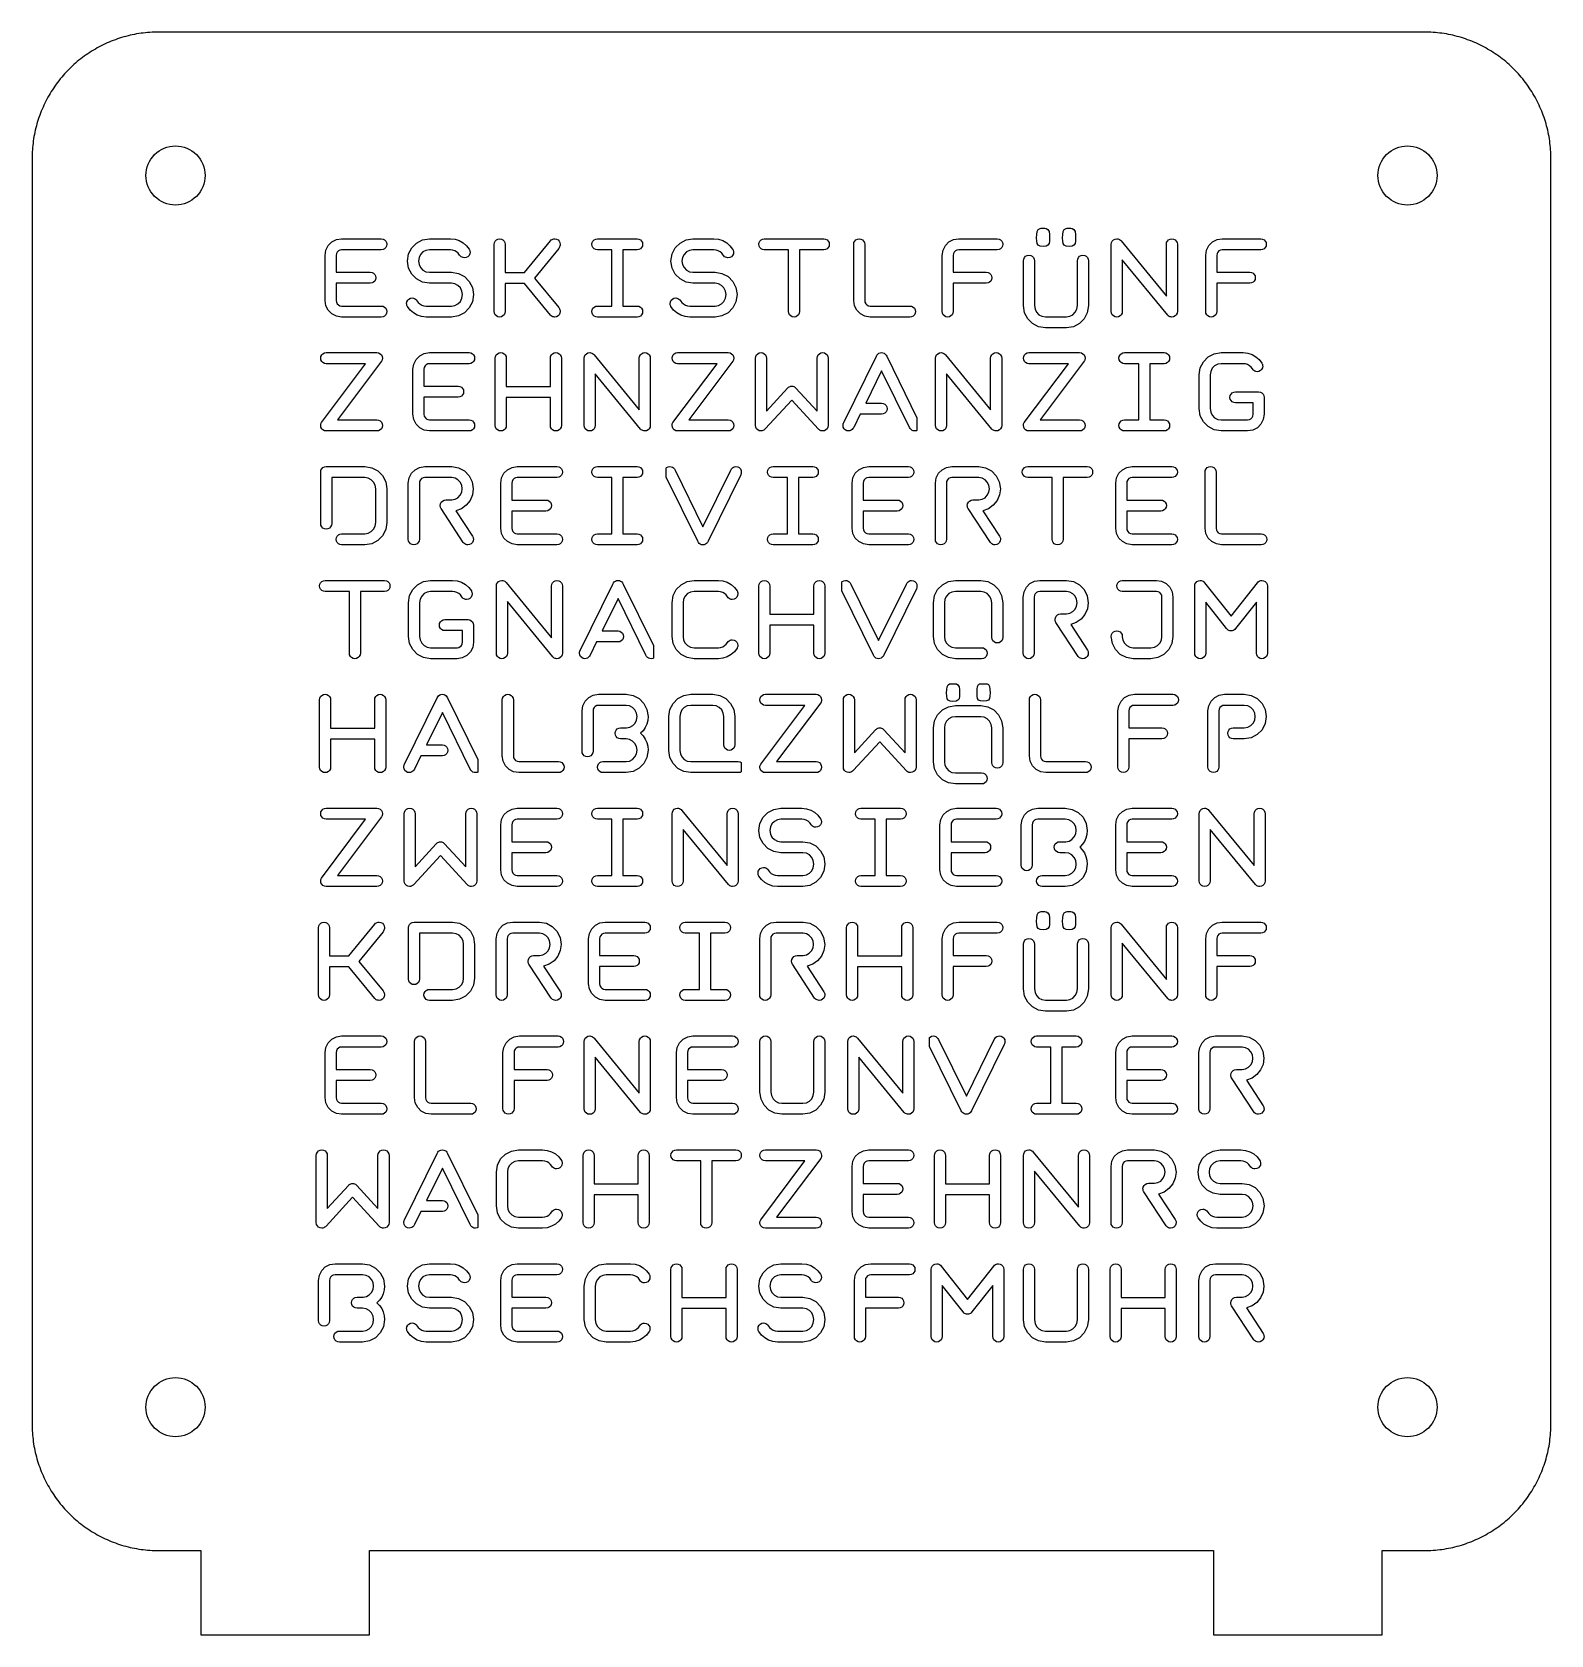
# Model space of a CAD drawing. Header units: metres. Extents: x 0 to 180, y -10 to 180.
import ezdxf

# ---------------------------------------------------------------- set-up
doc = ezdxf.new("R2010")
doc.units = ezdxf.units.M

msp = doc.modelspace()

# ---------------------------------------------------------------- linework, layer by layer
for p, q in [((8.8989, 178.703), (8.6607, 178.595)), ((9.139, 178.808), (8.8989, 178.703)), ((9.3809, 178.908), (9.139, 178.808)), ((9.6245, 179.004), (9.3809, 178.908)), ((9.8697, 179.095), (9.6245, 179.004)), ((10.1165, 179.183), (9.8697, 179.095)), ((10.3647, 179.266), (10.1165, 179.183)), ((10.6144, 179.345), (10.3647, 179.266)), ((10.8654, 179.419), (10.6144, 179.345)), ((11.1177, 179.489), (10.8654, 179.419)), ((11.3712, 179.554), (11.1177, 179.489)), ((11.6257, 179.616), (11.3712, 179.554)), ((11.8813, 179.672), (11.6257, 179.616)), ((12.1379, 179.724), (11.8813, 179.672)), ((12.3953, 179.772), (12.1379, 179.724)), ((12.6535, 179.815), (12.3953, 179.772)), ((12.9124, 179.854), (12.6535, 179.815)), ((13.172, 179.888), (12.9124, 179.854)), ((13.4321, 179.918), (13.172, 179.888)), ((13.6927, 179.943), (13.4321, 179.918)), ((13.9537, 179.963), (13.6927, 179.943)), ((14.215, 179.979), (13.9537, 179.963)), ((14.4765, 179.991), (14.215, 179.979)), ((14.7382, 179.998), (14.4765, 179.991)), ((15, 180), (14.7382, 179.998)), ((165, 180), (15, 180)), ((165.262, 179.998), (165, 180)), ((165.523, 179.991), (165.262, 179.998)), ((165.785, 179.979), (165.523, 179.991)), ((166.046, 179.963), (165.785, 179.979)), ((166.307, 179.943), (166.046, 179.963)), ((166.568, 179.918), (166.307, 179.943)), ((166.828, 179.888), (166.568, 179.918)), ((167.088, 179.854), (166.828, 179.888)), ((167.347, 179.815), (167.088, 179.854)), ((167.605, 179.772), (167.347, 179.815)), ((167.862, 179.724), (167.605, 179.772)), ((168.119, 179.672), (167.862, 179.724)), ((168.374, 179.616), (168.119, 179.672)), ((168.629, 179.554), (168.374, 179.616)), ((168.882, 179.489), (168.629, 179.554)), ((169.135, 179.419), (168.882, 179.489)), ((169.386, 179.345), (169.135, 179.419)), ((169.635, 179.266), (169.386, 179.345)), ((169.884, 179.183), (169.635, 179.266)), ((170.13, 179.095), (169.884, 179.183)), ((170.376, 179.004), (170.13, 179.095)), ((170.619, 178.908), (170.376, 179.004)), ((170.861, 178.808), (170.619, 178.908)), ((171.101, 178.703), (170.861, 178.808)), ((171.339, 178.595), (171.101, 178.703)), ((5.7651, 176.82), (5.5602, 176.657)), ((5.9728, 176.98), (5.7651, 176.82)), ((6.1832, 177.135), (5.9728, 176.98)), ((6.3963, 177.287), (6.1832, 177.135)), ((6.6121, 177.436), (6.3963, 177.287)), ((6.8304, 177.58), (6.6121, 177.436)), ((7.0512, 177.721), (6.8304, 177.58)), ((7.2744, 177.858), (7.0512, 177.721)), ((7.5, 177.99), (7.2744, 177.858)), ((7.7279, 178.119), (7.5, 177.99)), ((7.9579, 178.244), (7.7279, 178.119)), ((8.1901, 178.365), (7.9579, 178.244)), ((8.4244, 178.482), (8.1901, 178.365)), ((8.6607, 178.595), (8.4244, 178.482)), ((171.576, 178.482), (171.339, 178.595)), ((171.81, 178.365), (171.576, 178.482)), ((172.042, 178.244), (171.81, 178.365)), ((172.272, 178.119), (172.042, 178.244)), ((172.5, 177.99), (172.272, 178.119)), ((172.726, 177.858), (172.5, 177.99)), ((172.949, 177.721), (172.726, 177.858)), ((173.17, 177.58), (172.949, 177.721)), ((173.388, 177.436), (173.17, 177.58)), ((173.604, 177.287), (173.388, 177.436)), ((173.817, 177.135), (173.604, 177.287)), ((174.027, 176.98), (173.817, 177.135)), ((174.235, 176.82), (174.027, 176.98)), ((174.44, 176.657), (174.235, 176.82)), ((3.6793, 174.841), (3.5093, 174.642)), ((3.8528, 175.037), (3.6793, 174.841)), ((4.0297, 175.23), (3.8528, 175.037)), ((4.2099, 175.42), (4.0297, 175.23)), ((4.3934, 175.607), (4.2099, 175.42)), ((4.5801, 175.79), (4.3934, 175.607)), ((4.77, 175.97), (4.5801, 175.79)), ((4.963, 176.147), (4.77, 175.97)), ((5.1591, 176.321), (4.963, 176.147)), ((5.3582, 176.491), (5.1591, 176.321)), ((5.5602, 176.657), (5.3582, 176.491)), ((174.642, 176.491), (174.44, 176.657)), ((174.841, 176.321), (174.642, 176.491)), ((175.037, 176.147), (174.841, 176.321)), ((175.23, 175.97), (175.037, 176.147)), ((175.42, 175.79), (175.23, 175.97)), ((175.607, 175.607), (175.42, 175.79)), ((175.79, 175.42), (175.607, 175.607)), ((175.97, 175.23), (175.79, 175.42)), ((176.147, 175.037), (175.97, 175.23)), ((176.321, 174.841), (176.147, 175.037)), ((176.491, 174.642), (176.321, 174.841)), ((2.2793, 172.949), (2.1425, 172.726)), ((2.4199, 173.17), (2.2793, 172.949)), ((2.5644, 173.388), (2.4199, 173.17)), ((2.7127, 173.604), (2.5644, 173.388)), ((2.8647, 173.817), (2.7127, 173.604)), ((3.0205, 174.027), (2.8647, 173.817)), ((3.1798, 174.235), (3.0205, 174.027)), ((3.3428, 174.44), (3.1798, 174.235)), ((3.5093, 174.642), (3.3428, 174.44)), ((176.657, 174.44), (176.491, 174.642)), ((176.82, 174.235), (176.657, 174.44)), ((176.98, 174.027), (176.82, 174.235)), ((177.135, 173.817), (176.98, 174.027)), ((177.287, 173.604), (177.135, 173.817)), ((177.436, 173.388), (177.287, 173.604)), ((177.58, 173.17), (177.436, 173.388)), ((177.721, 172.949), (177.58, 173.17)), ((177.858, 172.726), (177.721, 172.949)), ((1.2968, 171.101), (1.1924, 170.861)), ((1.4054, 171.339), (1.2968, 171.101)), ((1.5181, 171.576), (1.4054, 171.339)), ((1.6349, 171.81), (1.5181, 171.576)), ((1.7558, 172.042), (1.6349, 171.81)), ((1.8807, 172.272), (1.7558, 172.042)), ((2.0096, 172.5), (1.8807, 172.272)), ((2.1425, 172.726), (2.0096, 172.5)), ((177.99, 172.5), (177.858, 172.726)), ((178.119, 172.272), (177.99, 172.5)), ((178.244, 172.042), (178.119, 172.272)), ((178.365, 171.81), (178.244, 172.042)), ((178.482, 171.576), (178.365, 171.81)), ((178.595, 171.339), (178.482, 171.576)), ((178.703, 171.101), (178.595, 171.339)), ((178.808, 170.861), (178.703, 171.101)), ((0.5811, 169.135), (0.5111, 168.882)), ((0.6554, 169.386), (0.5811, 169.135)), ((0.7341, 169.635), (0.6554, 169.386)), ((0.8172, 169.884), (0.7341, 169.635)), ((0.9046, 170.13), (0.8172, 169.884)), ((0.9963, 170.376), (0.9046, 170.13)), ((1.0922, 170.619), (0.9963, 170.376)), ((1.1924, 170.861), (1.0922, 170.619)), ((178.908, 170.619), (178.808, 170.861)), ((179.004, 170.376), (178.908, 170.619)), ((179.095, 170.13), (179.004, 170.376)), ((179.183, 169.884), (179.095, 170.13)), ((179.266, 169.635), (179.183, 169.884)), ((179.345, 169.386), (179.266, 169.635)), ((179.419, 169.135), (179.345, 169.386)), ((179.489, 168.882), (179.419, 169.135)), ((0.1847, 167.347), (0.146, 167.088)), ((0.2279, 167.605), (0.1847, 167.347)), ((0.2756, 167.862), (0.2279, 167.605)), ((0.3278, 168.119), (0.2756, 167.862)), ((0.3844, 168.374), (0.3278, 168.119)), ((0.4456, 168.629), (0.3844, 168.374)), ((0.5111, 168.882), (0.4456, 168.629)), ((179.554, 168.629), (179.489, 168.882)), ((179.616, 168.374), (179.554, 168.629)), ((179.672, 168.119), (179.616, 168.374)), ((179.724, 167.862), (179.672, 168.119)), ((179.772, 167.605), (179.724, 167.862)), ((179.815, 167.347), (179.772, 167.605)), ((179.854, 167.088), (179.815, 167.347)), ((0.0091, 165.523), (0.0023, 165.262)), ((0.0206, 165.785), (0.0091, 165.523)), ((0.0365, 166.046), (0.0206, 165.785)), ((0.0571, 166.307), (0.0365, 166.046)), ((0.0822, 166.568), (0.0571, 166.307)), ((0.1118, 166.828), (0.0822, 166.568)), ((0.146, 167.088), (0.1118, 166.828)), ((14.2945, 165.22), (14.5251, 165.475)), ((14.5251, 165.475), (14.7796, 165.706)), ((14.7796, 165.706), (15.0555, 165.91)), ((15.0555, 165.91), (15.3501, 166.087)), ((15.3501, 166.087), (15.6606, 166.234)), ((15.6606, 166.234), (15.984, 166.349)), ((15.984, 166.349), (16.3172, 166.433)), ((16.3172, 166.433), (16.6569, 166.483)), ((16.6569, 166.483), (17, 166.5)), ((17, 166.5), (17.3431, 166.483)), ((17.3431, 166.483), (17.6828, 166.433)), ((17.6828, 166.433), (18.016, 166.349)), ((18.016, 166.349), (18.3394, 166.234)), ((18.3394, 166.234), (18.6499, 166.087)), ((18.6499, 166.087), (18.9445, 165.91)), ((18.9445, 165.91), (19.2204, 165.706)), ((19.2204, 165.706), (19.4749, 165.475)), ((19.4749, 165.475), (19.7055, 165.22)), ((160.294, 165.22), (160.525, 165.475)), ((160.525, 165.475), (160.78, 165.706)), ((160.78, 165.706), (161.056, 165.91)), ((161.056, 165.91), (161.35, 166.087)), ((161.35, 166.087), (161.661, 166.234)), ((161.661, 166.234), (161.984, 166.349)), ((161.984, 166.349), (162.317, 166.433)), ((162.317, 166.433), (162.657, 166.483)), ((162.657, 166.483), (163, 166.5)), ((163, 166.5), (163.343, 166.483)), ((163.343, 166.483), (163.683, 166.433)), ((163.683, 166.433), (164.016, 166.349)), ((164.016, 166.349), (164.339, 166.234)), ((164.339, 166.234), (164.65, 166.087)), ((164.65, 166.087), (164.944, 165.91)), ((164.944, 165.91), (165.22, 165.706)), ((165.22, 165.706), (165.475, 165.475)), ((165.475, 165.475), (165.706, 165.22)), ((179.888, 166.828), (179.854, 167.088)), ((179.918, 166.568), (179.888, 166.828)), ((179.943, 166.307), (179.918, 166.568)), ((179.963, 166.046), (179.943, 166.307)), ((179.979, 165.785), (179.963, 166.046)), ((179.991, 165.523), (179.979, 165.785)), ((179.998, 165.262), (179.991, 165.523)), ((0.0023, 165.262), (0, 165)), ((0, 165), (0, 15)), ((13.5169, 163.343), (13.5673, 163.683)), ((13.5673, 163.683), (13.6507, 164.016)), ((13.6507, 164.016), (13.7664, 164.339)), ((13.7664, 164.339), (13.9133, 164.65)), ((13.9133, 164.65), (14.0899, 164.944)), ((14.0899, 164.944), (14.2945, 165.22)), ((19.7055, 165.22), (19.9101, 164.944)), ((19.9101, 164.944), (20.0867, 164.65)), ((20.0867, 164.65), (20.2336, 164.339)), ((20.2336, 164.339), (20.3493, 164.016)), ((20.3493, 164.016), (20.4327, 163.683)), ((20.4327, 163.683), (20.4831, 163.343)), ((159.517, 163.343), (159.567, 163.683)), ((159.567, 163.683), (159.651, 164.016)), ((159.651, 164.016), (159.766, 164.339)), ((159.766, 164.339), (159.913, 164.65)), ((159.913, 164.65), (160.09, 164.944)), ((160.09, 164.944), (160.294, 165.22)), ((165.706, 165.22), (165.91, 164.944)), ((165.91, 164.944), (166.087, 164.65)), ((166.087, 164.65), (166.234, 164.339)), ((166.234, 164.339), (166.349, 164.016)), ((166.349, 164.016), (166.433, 163.683)), ((166.433, 163.683), (166.483, 163.343)), ((180, 165), (179.998, 165.262)), ((180, 15), (180, 165)), ((13.5, 163), (13.5169, 163.343)), ((13.5169, 162.657), (13.5, 163)), ((13.5673, 162.317), (13.5169, 162.657)), ((13.6507, 161.984), (13.5673, 162.317)), ((13.7664, 161.661), (13.6507, 161.984)), ((13.9133, 161.35), (13.7664, 161.661)), ((20.2336, 161.661), (20.0867, 161.35)), ((20.3493, 161.984), (20.2336, 161.661)), ((20.4327, 162.317), (20.3493, 161.984)), ((20.4831, 162.657), (20.4327, 162.317)), ((20.4831, 163.343), (20.5, 163)), ((20.5, 163), (20.4831, 162.657)), ((159.5, 163), (159.517, 163.343)), ((159.517, 162.657), (159.5, 163)), ((159.567, 162.317), (159.517, 162.657)), ((159.651, 161.984), (159.567, 162.317)), ((159.766, 161.661), (159.651, 161.984)), ((159.913, 161.35), (159.766, 161.661)), ((166.234, 161.661), (166.087, 161.35)), ((166.349, 161.984), (166.234, 161.661)), ((166.433, 162.317), (166.349, 161.984)), ((166.483, 162.657), (166.433, 162.317)), ((166.483, 163.343), (166.5, 163)), ((166.5, 163), (166.483, 162.657)), ((14.0899, 161.056), (13.9133, 161.35)), ((14.2945, 160.78), (14.0899, 161.056)), ((14.5251, 160.525), (14.2945, 160.78)), ((14.7796, 160.294), (14.5251, 160.525)), ((15.0555, 160.09), (14.7796, 160.294)), ((15.3501, 159.913), (15.0555, 160.09)), ((15.6606, 159.766), (15.3501, 159.913)), ((15.984, 159.651), (15.6606, 159.766)), ((16.3172, 159.567), (15.984, 159.651)), ((18.016, 159.651), (17.6828, 159.567)), ((18.3394, 159.766), (18.016, 159.651)), ((18.6499, 159.913), (18.3394, 159.766)), ((18.9445, 160.09), (18.6499, 159.913)), ((19.2204, 160.294), (18.9445, 160.09)), ((19.4749, 160.525), (19.2204, 160.294)), ((19.7055, 160.78), (19.4749, 160.525)), ((19.9101, 161.056), (19.7055, 160.78)), ((20.0867, 161.35), (19.9101, 161.056)), ((160.09, 161.056), (159.913, 161.35)), ((160.294, 160.78), (160.09, 161.056)), ((160.525, 160.525), (160.294, 160.78)), ((160.78, 160.294), (160.525, 160.525)), ((161.056, 160.09), (160.78, 160.294)), ((161.35, 159.913), (161.056, 160.09)), ((161.661, 159.766), (161.35, 159.913)), ((161.984, 159.651), (161.661, 159.766)), ((162.317, 159.567), (161.984, 159.651)), ((164.016, 159.651), (163.683, 159.567)), ((164.339, 159.766), (164.016, 159.651)), ((164.65, 159.913), (164.339, 159.766)), ((164.944, 160.09), (164.65, 159.913)), ((165.22, 160.294), (164.944, 160.09)), ((165.475, 160.525), (165.22, 160.294)), ((165.706, 160.78), (165.475, 160.525)), ((165.91, 161.056), (165.706, 160.78)), ((166.087, 161.35), (165.91, 161.056)), ((16.6569, 159.517), (16.3172, 159.567)), ((17, 159.5), (16.6569, 159.517)), ((17.3431, 159.517), (17, 159.5)), ((17.6828, 159.567), (17.3431, 159.517)), ((162.657, 159.517), (162.317, 159.567)), ((163, 159.5), (162.657, 159.517)), ((163.343, 159.517), (163, 159.5)), ((163.683, 159.567), (163.343, 159.517)), ((119.052, 155.603), (119.062, 156.021)), ((119.062, 156.021), (119.112, 156.349)), ((119.112, 156.349), (119.233, 156.586)), ((119.233, 156.586), (119.455, 156.73)), ((119.455, 156.73), (119.604, 156.75)), ((119.604, 156.75), (120.017, 156.75)), ((120.017, 156.75), (120.167, 156.73)), ((120.167, 156.73), (120.395, 156.586)), ((120.395, 156.586), (120.524, 156.349)), ((120.524, 156.349), (120.58, 156.021)), ((120.58, 156.021), (120.592, 155.603)), ((122.133, 155.603), (122.143, 156.021)), ((122.143, 156.021), (122.193, 156.349)), ((122.193, 156.349), (122.314, 156.586)), ((122.314, 156.586), (122.536, 156.73)), ((122.536, 156.73), (122.685, 156.75)), ((122.685, 156.75), (123.098, 156.75)), ((123.098, 156.75), (123.248, 156.73)), ((123.248, 156.73), (123.477, 156.586)), ((123.477, 156.586), (123.605, 156.349)), ((123.605, 156.349), (123.662, 156.021)), ((123.662, 156.021), (123.674, 155.603)), ((34.7275, 153.525), (34.8271, 154.152)), ((34.8271, 154.152), (35.1048, 154.693)), ((35.1048, 154.693), (35.5286, 155.119)), ((35.5286, 155.119), (36.0665, 155.397)), ((36.1579, 153.921), (36.0662, 153.738)), ((36.0665, 155.397), (36.6865, 155.497)), ((36.2985, 154.064), (36.1579, 153.921)), ((36.478, 154.158), (36.2985, 154.064)), ((36.6865, 154.191), (36.478, 154.158)), ((36.6865, 155.497), (41.3864, 155.497)), ((41.3864, 154.191), (36.6865, 154.191)), ((41.3864, 155.497), (41.5945, 155.464)), ((41.5945, 154.224), (41.3864, 154.191)), ((41.5945, 155.464), (41.774, 155.373)), ((41.774, 154.316), (41.5945, 154.224)), ((41.774, 155.373), (41.9147, 155.232)), ((41.9147, 154.456), (41.774, 154.316)), ((41.9147, 155.232), (42.0066, 155.052)), ((42.0066, 154.636), (41.9147, 154.456)), ((42.0066, 155.052), (42.0394, 154.844)), ((42.0394, 154.844), (42.0066, 154.636)), ((44.6191, 153.695), (44.991, 154.419)), ((44.991, 154.419), (45.557, 154.989)), ((45.557, 154.989), (46.2735, 155.362)), ((46.3266, 153.934), (46.0434, 153.645)), ((46.2735, 155.362), (47.0965, 155.496)), ((46.6849, 154.123), (46.3266, 153.934)), ((47.0965, 154.191), (46.6849, 154.123)), ((47.0965, 155.496), (49.5764, 155.496)), ((49.5764, 154.191), (47.0965, 154.191)), ((49.5764, 155.496), (50.1244, 155.439)), ((49.8434, 154.162), (49.5764, 154.191)), ((50.0923, 154.078), (49.8434, 154.162)), ((50.3174, 153.947), (50.0923, 154.078)), ((50.1244, 155.439), (50.6323, 155.274)), ((50.513, 153.774), (50.3174, 153.947)), ((50.6323, 155.274), (51.0883, 155.014)), ((51.0883, 155.014), (51.4803, 154.671)), ((51.4803, 154.671), (51.7964, 154.256)), ((51.7964, 154.256), (51.8386, 154.185)), ((51.8386, 154.185), (51.8707, 154.112)), ((51.8707, 154.112), (51.8931, 154.039)), ((51.8931, 154.039), (51.9062, 153.965)), ((51.9062, 153.965), (51.9104, 153.891)), ((54.7645, 154.829), (54.7972, 155.042)), ((54.7645, 146.878), (54.7645, 154.829)), ((54.7972, 155.042), (54.8889, 155.226)), ((54.8889, 155.226), (55.0295, 155.37)), ((55.0295, 155.37), (55.209, 155.464)), ((55.209, 155.464), (55.4174, 155.497)), ((55.4174, 155.497), (55.6255, 155.464)), ((55.6255, 155.464), (55.805, 155.37)), ((55.805, 155.37), (55.9457, 155.226)), ((55.9457, 155.226), (56.0376, 155.042)), ((56.0376, 155.042), (56.0704, 154.829)), ((56.0704, 154.829), (56.0704, 151.49)), ((58.3674, 151.49), (61.4494, 155.269)), ((62.4154, 154.361), (59.5294, 150.837)), ((61.4494, 155.269), (61.5371, 155.36)), ((61.5371, 155.36), (61.6293, 155.425)), ((61.6293, 155.425), (61.7274, 155.467)), ((61.7274, 155.467), (61.8323, 155.49)), ((61.8323, 155.49), (61.9454, 155.497)), ((61.9454, 155.497), (62.1534, 155.464)), ((62.1534, 155.464), (62.3326, 155.37)), ((62.3326, 155.37), (62.4731, 155.226)), ((62.4743, 154.438), (62.4154, 154.361)), ((62.4731, 155.226), (62.5647, 155.042)), ((62.5244, 154.524), (62.4743, 154.438)), ((62.5633, 154.618), (62.5244, 154.524)), ((62.5885, 154.72), (62.5633, 154.618)), ((62.5647, 155.042), (62.5974, 154.829)), ((62.5974, 154.829), (62.5885, 154.72)), ((66.3495, 154.844), (66.3822, 155.052)), ((66.3822, 154.636), (66.3495, 154.844)), ((66.3822, 155.052), (66.4739, 155.232)), ((66.4739, 154.456), (66.3822, 154.636)), ((66.4739, 155.232), (66.6145, 155.373)), ((66.6145, 154.316), (66.4739, 154.456)), ((66.6145, 155.373), (66.794, 155.464)), ((66.794, 154.224), (66.6145, 154.316)), ((66.794, 155.464), (67.0025, 155.497)), ((67.0025, 154.191), (66.794, 154.224)), ((67.0025, 155.497), (71.7024, 155.497)), ((68.6994, 154.191), (67.0025, 154.191)), ((68.6994, 147.522), (68.6994, 154.191)), ((71.7024, 154.191), (70.0054, 154.191)), ((70.0054, 154.191), (70.0054, 147.522)), ((71.7024, 155.497), (71.9105, 155.464)), ((71.9105, 154.224), (71.7024, 154.191)), ((71.9105, 155.464), (72.09, 155.373)), ((72.09, 154.316), (71.9105, 154.224)), ((72.09, 155.373), (72.2307, 155.232)), ((72.2307, 154.456), (72.09, 154.316)), ((72.2307, 155.232), (72.3226, 155.052)), ((72.3226, 154.636), (72.2307, 154.456)), ((72.3226, 155.052), (72.3554, 154.844)), ((72.3554, 154.844), (72.3226, 154.636)), ((75.8492, 153.695), (76.221, 154.419)), ((76.221, 154.419), (76.787, 154.989)), ((76.787, 154.989), (77.5035, 155.362)), ((77.5566, 153.934), (77.2734, 153.645)), ((77.5035, 155.362), (78.3265, 155.496)), ((77.9149, 154.123), (77.5566, 153.934)), ((78.3265, 154.191), (77.9149, 154.123)), ((78.3265, 155.496), (80.8064, 155.496)), ((80.8064, 154.191), (78.3265, 154.191)), ((80.8064, 155.496), (81.3544, 155.439)), ((81.0735, 154.162), (80.8064, 154.191)), ((81.3223, 154.078), (81.0735, 154.162)), ((81.5474, 153.947), (81.3223, 154.078)), ((81.3544, 155.439), (81.8624, 155.274)), ((81.743, 153.774), (81.5474, 153.947)), ((81.8624, 155.274), (82.3183, 155.014)), ((82.3183, 155.014), (82.7103, 154.671)), ((82.7103, 154.671), (83.0264, 154.256)), ((83.0264, 154.256), (83.0686, 154.185)), ((83.0686, 154.185), (83.1007, 154.112)), ((83.1007, 154.112), (83.1231, 154.039)), ((83.1231, 154.039), (83.1362, 153.965)), ((83.1362, 153.965), (83.1404, 153.891)), ((86.1255, 154.844), (86.1582, 155.052)), ((86.1582, 154.636), (86.1255, 154.844)), ((86.1582, 155.052), (86.2498, 155.232)), ((86.2498, 154.456), (86.1582, 154.636)), ((86.2498, 155.232), (86.3903, 155.373)), ((86.3903, 154.316), (86.2498, 154.456)), ((86.3903, 155.373), (86.5695, 155.464)), ((86.5695, 154.224), (86.3903, 154.316)), ((86.5695, 155.464), (86.7775, 155.497)), ((86.7775, 154.191), (86.5695, 154.224)), ((86.7775, 155.497), (93.8274, 155.497)), ((89.6505, 154.191), (86.7775, 154.191)), ((89.6505, 146.881), (89.6505, 154.191)), ((93.8274, 154.191), (90.9554, 154.191)), ((90.9554, 154.191), (90.9554, 146.881)), ((93.8274, 155.497), (94.0359, 155.464)), ((94.0359, 154.224), (93.8274, 154.191)), ((94.0359, 155.464), (94.2154, 155.373)), ((94.2154, 154.316), (94.0359, 154.224)), ((94.2154, 155.373), (94.356, 155.232)), ((94.356, 154.456), (94.2154, 154.316)), ((94.356, 155.232), (94.4477, 155.052)), ((94.4477, 154.636), (94.356, 154.456)), ((94.4477, 155.052), (94.455, 155.006)), ((94.455, 154.682), (94.4477, 154.636)), ((94.455, 155.006), (94.455, 154.682)), ((97.3705, 154.832), (97.4032, 155.044)), ((97.3705, 148.187), (97.3705, 154.832)), ((97.4032, 155.044), (97.4949, 155.227)), ((97.4949, 155.227), (97.6355, 155.37)), ((97.6355, 155.37), (97.815, 155.464)), ((97.815, 155.464), (98.0235, 155.497)), ((98.0235, 155.497), (98.2319, 155.464)), ((98.2319, 155.464), (98.4114, 155.37)), ((98.4114, 155.37), (98.552, 155.227)), ((98.552, 155.227), (98.6437, 155.044)), ((98.6437, 155.044), (98.6765, 154.832)), ((98.6765, 154.832), (98.6765, 148.187)), ((107.859, 153.525), (107.959, 154.152)), ((107.959, 154.152), (108.236, 154.693)), ((108.236, 154.693), (108.66, 155.119)), ((108.66, 155.119), (109.198, 155.397)), ((109.289, 153.921), (109.197, 153.738)), ((109.198, 155.397), (109.817, 155.497)), ((109.429, 154.064), (109.289, 153.921)), ((109.609, 154.158), (109.429, 154.064)), ((109.817, 154.191), (109.609, 154.158)), ((109.817, 155.497), (114.386, 155.497)), ((114.386, 154.191), (109.817, 154.191)), ((114.386, 155.497), (114.595, 155.464)), ((114.595, 154.224), (114.386, 154.191)), ((114.595, 155.464), (114.774, 155.373)), ((114.774, 154.316), (114.595, 154.224)), ((114.774, 155.373), (114.915, 155.232)), ((114.915, 154.456), (114.774, 154.316)), ((114.915, 155.232), (115.007, 155.052)), ((115.007, 154.636), (114.915, 154.456)), ((115.007, 155.052), (115.039, 154.844)), ((115.039, 154.844), (115.007, 154.636)), ((119.062, 155.207), (119.052, 155.603)), ((119.112, 154.921), (119.062, 155.207)), ((119.233, 154.734), (119.112, 154.921)), ((119.455, 154.63), (119.233, 154.734)), ((119.809, 154.599), (119.455, 154.63)), ((120.167, 154.63), (119.809, 154.599)), ((120.395, 154.734), (120.167, 154.63)), ((120.524, 154.921), (120.395, 154.734)), ((120.58, 155.207), (120.524, 154.921)), ((120.592, 155.603), (120.58, 155.207)), ((122.143, 155.207), (122.133, 155.603)), ((122.193, 154.921), (122.143, 155.207)), ((122.314, 154.734), (122.193, 154.921)), ((122.536, 154.63), (122.314, 154.734)), ((122.89, 154.599), (122.536, 154.63)), ((123.248, 154.63), (122.89, 154.599)), ((123.477, 154.734), (123.248, 154.63)), ((123.605, 154.921), (123.477, 154.734)), ((123.662, 155.207), (123.605, 154.921)), ((123.674, 155.603), (123.662, 155.207)), ((127.895, 154.833), (127.928, 155.045)), ((127.895, 146.879), (127.895, 154.833)), ((127.928, 155.045), (128.02, 155.228)), ((128.02, 155.228), (128.16, 155.371)), ((128.16, 155.371), (128.34, 155.464)), ((128.34, 155.464), (128.548, 155.497)), ((128.548, 155.497), (128.67, 155.485)), ((128.67, 155.485), (128.784, 155.45)), ((128.784, 155.45), (128.888, 155.396)), ((128.888, 155.396), (128.98, 155.327)), ((128.98, 155.327), (129.057, 155.244)), ((129.057, 155.244), (134.423, 148.709)), ((134.423, 154.833), (134.456, 155.045)), ((134.423, 148.709), (134.423, 154.833)), ((134.456, 155.045), (134.548, 155.228)), ((134.548, 155.228), (134.688, 155.371)), ((134.688, 155.371), (134.868, 155.464)), ((134.868, 155.464), (135.076, 155.497)), ((135.076, 155.497), (135.285, 155.464)), ((135.285, 155.464), (135.464, 155.371)), ((135.464, 155.371), (135.605, 155.228)), ((135.605, 155.228), (135.697, 155.045)), ((135.697, 155.045), (135.729, 154.833)), ((135.729, 154.833), (135.729, 146.879)), ((139.089, 153.525), (139.189, 154.152)), ((139.189, 154.152), (139.466, 154.693)), ((139.466, 154.693), (139.89, 155.119)), ((139.89, 155.119), (140.428, 155.397)), ((140.519, 153.921), (140.427, 153.738)), ((140.428, 155.397), (141.047, 155.497)), ((140.659, 154.064), (140.519, 153.921)), ((140.839, 154.158), (140.659, 154.064)), ((141.047, 154.191), (140.839, 154.158)), ((141.047, 155.497), (145.616, 155.497)), ((145.616, 154.191), (141.047, 154.191)), ((145.616, 155.497), (145.825, 155.464)), ((145.825, 154.224), (145.616, 154.191)), ((145.825, 155.464), (146.004, 155.373)), ((146.004, 154.316), (145.825, 154.224)), ((146.004, 155.373), (146.145, 155.232)), ((146.145, 154.456), (146.004, 154.316)), ((146.145, 155.232), (146.237, 155.052)), ((146.237, 154.636), (146.145, 154.456)), ((146.237, 155.052), (146.269, 154.844)), ((146.269, 154.844), (146.237, 154.636)), ((34.7275, 148.197), (34.7275, 153.525)), ((36.0662, 153.738), (36.0335, 153.525)), ((36.0335, 153.525), (36.0335, 151.529)), ((44.4854, 152.86), (44.6191, 153.695)), ((44.6191, 152.025), (44.4854, 152.86)), ((44.991, 151.3), (44.6191, 152.025)), ((45.8573, 153.28), (45.7905, 152.86)), ((45.7905, 152.86), (45.8573, 152.441)), ((46.0434, 153.645), (45.8573, 153.28)), ((45.8573, 152.441), (46.0434, 152.076)), ((46.0434, 152.076), (46.3266, 151.787)), ((50.6734, 153.565), (50.513, 153.774)), ((50.7479, 153.456), (50.6734, 153.565)), ((50.8444, 153.367), (50.7479, 153.456)), ((50.9598, 153.301), (50.8444, 153.367)), ((51.0908, 153.26), (50.9598, 153.301)), ((51.2344, 153.246), (51.0908, 153.26)), ((51.4564, 153.281), (51.2344, 153.246)), ((51.643, 153.375), (51.4564, 153.281)), ((51.7862, 153.517), (51.643, 153.375)), ((51.8781, 153.693), (51.7862, 153.517)), ((51.9104, 153.891), (51.8781, 153.693)), ((75.7155, 152.86), (75.8492, 153.695)), ((75.8492, 152.025), (75.7155, 152.86)), ((76.221, 151.3), (75.8492, 152.025)), ((77.0874, 153.28), (77.0205, 152.86)), ((77.0205, 152.86), (77.0874, 152.441)), ((77.2734, 153.645), (77.0874, 153.28)), ((77.0874, 152.441), (77.2734, 152.076)), ((77.2734, 152.076), (77.5566, 151.787)), ((81.9034, 153.565), (81.743, 153.774)), ((81.9779, 153.456), (81.9034, 153.565)), ((82.0744, 153.367), (81.9779, 153.456)), ((82.1898, 153.301), (82.0744, 153.367)), ((82.3208, 153.26), (82.1898, 153.301)), ((82.4644, 153.246), (82.3208, 153.26)), ((82.6864, 153.281), (82.4644, 153.246)), ((82.873, 153.375), (82.6864, 153.281)), ((83.0163, 153.517), (82.873, 153.375)), ((83.1081, 153.693), (83.0163, 153.517)), ((83.1404, 153.891), (83.1081, 153.693)), ((107.859, 146.884), (107.859, 153.525)), ((109.197, 153.738), (109.164, 153.525)), ((109.164, 153.525), (109.164, 151.529)), ((117.485, 152.887), (117.518, 153.099)), ((117.485, 147.57), (117.485, 152.887)), ((117.518, 153.099), (117.61, 153.281)), ((117.61, 153.281), (117.75, 153.424)), ((117.75, 153.424), (117.93, 153.518)), ((117.93, 153.518), (118.138, 153.551)), ((118.138, 153.551), (118.347, 153.518)), ((118.347, 153.518), (118.526, 153.424)), ((118.526, 153.424), (118.667, 153.281)), ((118.667, 153.281), (118.759, 153.099)), ((118.759, 153.099), (118.791, 152.887)), ((118.791, 152.887), (118.791, 147.57)), ((123.882, 152.887), (123.915, 153.099)), ((123.882, 147.57), (123.882, 152.887)), ((123.915, 153.099), (124.007, 153.281)), ((124.007, 153.281), (124.148, 153.424)), ((124.148, 153.424), (124.327, 153.518)), ((124.327, 153.518), (124.535, 153.551)), ((124.535, 153.551), (124.744, 153.518)), ((124.744, 153.518), (124.923, 153.424)), ((124.923, 153.424), (125.064, 153.281)), ((125.064, 153.281), (125.156, 153.099)), ((125.156, 153.099), (125.188, 152.887)), ((125.188, 152.887), (125.188, 147.57)), ((134.58, 146.442), (129.201, 152.991)), ((129.201, 152.991), (129.201, 146.879)), ((139.089, 146.884), (139.089, 153.525)), ((140.427, 153.738), (140.394, 153.525)), ((140.394, 153.525), (140.394, 151.529)), ((36.0335, 151.529), (40.0804, 151.529)), ((40.0804, 150.223), (36.0335, 150.223)), ((36.0335, 150.223), (36.0335, 148.197)), ((40.0804, 151.529), (40.2889, 151.496)), ((40.2889, 150.256), (40.0804, 150.223)), ((40.2889, 151.496), (40.4684, 151.405)), ((40.4684, 150.348), (40.2889, 150.256)), ((40.4684, 151.405), (40.609, 151.264)), ((40.609, 150.488), (40.4684, 150.348)), ((40.609, 151.264), (40.7007, 151.084)), ((40.7007, 150.668), (40.609, 150.488)), ((40.7007, 151.084), (40.7334, 150.876)), ((40.7334, 150.876), (40.7007, 150.668)), ((45.557, 150.73), (44.991, 151.3)), ((46.2735, 150.357), (45.557, 150.73)), ((47.0965, 150.223), (46.2735, 150.357)), ((46.3266, 151.787), (46.6849, 151.597)), ((46.6849, 151.597), (47.0965, 151.529)), ((47.0965, 151.529), (49.7074, 151.529)), ((49.7074, 150.223), (47.0965, 150.223)), ((49.7074, 151.529), (50.5304, 151.395)), ((50.1189, 150.154), (49.7074, 150.223)), ((50.477, 149.962), (50.1189, 150.154)), ((50.5304, 151.395), (51.2469, 151.021)), ((51.2469, 151.021), (51.8129, 150.447)), ((51.8129, 150.447), (52.1847, 149.717)), ((56.0704, 151.49), (58.3674, 151.49)), ((58.3674, 150.185), (56.0704, 150.185)), ((56.0704, 150.185), (56.0704, 146.878)), ((61.4494, 146.441), (58.3674, 150.185)), ((59.5294, 150.837), (62.4154, 147.341)), ((76.787, 150.73), (76.221, 151.3)), ((77.5035, 150.357), (76.787, 150.73)), ((78.3265, 150.223), (77.5035, 150.357)), ((77.5566, 151.787), (77.9149, 151.597)), ((77.9149, 151.597), (78.3265, 151.529)), ((78.3265, 151.529), (80.9374, 151.529)), ((80.9374, 150.223), (78.3265, 150.223)), ((80.9374, 151.529), (81.7604, 151.395)), ((81.3489, 150.154), (80.9374, 150.223)), ((81.707, 149.962), (81.3489, 150.154)), ((81.7604, 151.395), (82.4769, 151.021)), ((82.4769, 151.021), (83.0429, 150.447)), ((83.0429, 150.447), (83.4147, 149.717)), ((109.164, 151.529), (113.081, 151.529)), ((113.081, 150.223), (109.164, 150.223)), ((109.164, 150.223), (109.164, 146.884)), ((113.081, 151.529), (113.29, 151.496)), ((113.29, 150.256), (113.081, 150.223)), ((113.29, 151.496), (113.469, 151.405)), ((113.469, 150.348), (113.29, 150.256)), ((113.469, 151.405), (113.61, 151.264)), ((113.61, 150.488), (113.469, 150.348)), ((113.61, 151.264), (113.702, 151.084)), ((113.702, 150.668), (113.61, 150.488)), ((113.702, 151.084), (113.734, 150.876)), ((113.734, 150.876), (113.702, 150.668)), ((140.394, 151.529), (144.311, 151.529)), ((144.311, 150.223), (140.394, 150.223)), ((140.394, 150.223), (140.394, 146.884)), ((144.311, 151.529), (144.52, 151.496)), ((144.52, 150.256), (144.311, 150.223)), ((144.52, 151.496), (144.699, 151.405)), ((144.699, 150.348), (144.52, 150.256)), ((144.699, 151.405), (144.84, 151.264)), ((144.84, 150.488), (144.699, 150.348)), ((144.84, 151.264), (144.932, 151.084)), ((144.932, 150.668), (144.84, 150.488)), ((144.932, 151.084), (144.964, 150.876)), ((144.964, 150.876), (144.932, 150.668)), ((44.4262, 148.022), (44.5179, 148.207)), ((44.5179, 148.207), (44.6585, 148.353)), ((44.6585, 148.353), (44.838, 148.447)), ((44.838, 148.447), (45.0464, 148.481)), ((45.0464, 148.481), (45.1838, 148.466)), ((45.1838, 148.466), (45.3117, 148.422)), ((45.3117, 148.422), (45.4271, 148.353)), ((45.4271, 148.353), (45.5267, 148.264)), ((45.5267, 148.264), (45.7679, 147.946)), ((50.7599, 149.669), (50.477, 149.962)), ((50.9456, 149.298), (50.7599, 149.669)), ((50.7599, 148.077), (50.9456, 148.447)), ((51.0124, 148.872), (50.9456, 149.298)), ((50.9456, 148.447), (51.0124, 148.872)), ((52.1847, 149.717), (52.3184, 148.872)), ((52.3184, 148.872), (52.1847, 148.028)), ((75.6562, 148.022), (75.7479, 148.207)), ((75.7479, 148.207), (75.8885, 148.353)), ((75.8885, 148.353), (76.068, 148.447)), ((76.068, 148.447), (76.2765, 148.481)), ((76.2765, 148.481), (76.4138, 148.466)), ((76.4138, 148.466), (76.5417, 148.422)), ((76.5417, 148.422), (76.6571, 148.353)), ((76.6571, 148.353), (76.7567, 148.264)), ((76.7567, 148.264), (76.9979, 147.946)), ((81.9899, 149.669), (81.707, 149.962)), ((82.1756, 149.298), (81.9899, 149.669)), ((81.9899, 148.077), (82.1756, 148.447)), ((82.2424, 148.872), (82.1756, 149.298)), ((82.1756, 148.447), (82.2424, 148.872)), ((83.4147, 149.717), (83.5484, 148.872)), ((83.5484, 148.872), (83.4147, 148.028)), ((34.8271, 147.567), (34.7275, 148.197)), ((35.1048, 147.023), (34.8271, 147.567)), ((35.5286, 146.596), (35.1048, 147.023)), ((36.0665, 146.317), (35.5286, 146.596)), ((36.0335, 148.197), (36.0662, 147.982)), ((36.0662, 147.982), (36.1579, 147.796)), ((36.6865, 146.217), (36.0665, 146.317)), ((36.1579, 147.796), (36.2985, 147.651)), ((36.2985, 147.651), (36.478, 147.556)), ((36.478, 147.556), (36.6865, 147.522)), ((36.6865, 147.522), (41.3864, 147.522)), ((41.3864, 147.522), (41.5945, 147.489)), ((41.5945, 147.489), (41.774, 147.398)), ((41.774, 146.342), (41.5945, 146.25)), ((41.774, 147.398), (41.9147, 147.257)), ((41.9147, 146.482), (41.774, 146.342)), ((41.9147, 147.257), (42.0066, 147.078)), ((42.0066, 146.661), (41.9147, 146.482)), ((42.0066, 147.078), (42.0394, 146.869)), ((42.0394, 146.869), (42.0066, 146.661)), ((44.3934, 147.806), (44.4262, 148.022)), ((44.3967, 147.728), (44.3934, 147.806)), ((44.4068, 147.656), (44.3967, 147.728)), ((44.4245, 147.587), (44.4068, 147.656)), ((44.4505, 147.521), (44.4245, 147.587)), ((44.4854, 147.457), (44.4505, 147.521)), ((44.8015, 147.043), (44.4854, 147.457)), ((45.1932, 146.699), (44.8015, 147.043)), ((45.6489, 146.439), (45.1932, 146.699)), ((46.1566, 146.275), (45.6489, 146.439)), ((45.7679, 147.946), (45.9635, 147.77)), ((45.9635, 147.77), (46.1886, 147.637)), ((46.1886, 147.637), (46.4374, 147.552)), ((46.4374, 147.552), (46.7045, 147.522)), ((46.7045, 147.522), (49.7074, 147.522)), ((49.7074, 147.522), (50.1189, 147.591)), ((50.5304, 146.351), (49.7074, 146.217)), ((50.1189, 147.591), (50.477, 147.784)), ((50.477, 147.784), (50.7599, 148.077)), ((51.2469, 146.726), (50.5304, 146.351)), ((51.8129, 147.298), (51.2469, 146.726)), ((52.1847, 148.028), (51.8129, 147.298)), ((54.7972, 146.667), (54.7645, 146.878)), ((54.8889, 146.485), (54.7972, 146.667)), ((55.0295, 146.343), (54.8889, 146.485)), ((55.209, 146.25), (55.0295, 146.343)), ((55.805, 146.343), (55.6255, 146.25)), ((55.9457, 146.485), (55.805, 146.343)), ((56.0376, 146.667), (55.9457, 146.485)), ((56.0704, 146.878), (56.0376, 146.667)), ((61.5271, 146.362), (61.4494, 146.441)), ((61.6181, 146.3), (61.5271, 146.362)), ((61.7199, 146.254), (61.6181, 146.3)), ((62.3326, 146.343), (62.1534, 146.25)), ((62.4731, 146.485), (62.3326, 146.343)), ((62.4154, 147.341), (62.4743, 147.265)), ((62.5647, 146.667), (62.4731, 146.485)), ((62.4743, 147.265), (62.5244, 147.18)), ((62.5244, 147.18), (62.5633, 147.087)), ((62.5633, 147.087), (62.5885, 146.986)), ((62.5974, 146.878), (62.5647, 146.667)), ((62.5885, 146.986), (62.5974, 146.878)), ((66.3495, 146.869), (66.3822, 147.078)), ((66.3822, 146.661), (66.3495, 146.869)), ((66.3822, 147.078), (66.4739, 147.257)), ((66.4739, 146.482), (66.3822, 146.661)), ((66.4739, 147.257), (66.6145, 147.398)), ((66.6145, 146.342), (66.4739, 146.482)), ((66.6145, 147.398), (66.794, 147.489)), ((66.794, 146.25), (66.6145, 146.342)), ((66.794, 147.489), (67.0025, 147.522)), ((67.0025, 147.522), (68.6994, 147.522)), ((70.0054, 147.522), (71.7024, 147.522)), ((71.7024, 147.522), (71.9105, 147.489)), ((71.9105, 147.489), (72.09, 147.398)), ((72.09, 146.342), (71.9105, 146.25)), ((72.09, 147.398), (72.2307, 147.257)), ((72.2307, 146.482), (72.09, 146.342)), ((72.2307, 147.257), (72.3226, 147.078)), ((72.3226, 146.661), (72.2307, 146.482)), ((72.3226, 147.078), (72.3554, 146.869)), ((72.3554, 146.869), (72.3226, 146.661)), ((75.6235, 147.806), (75.6562, 148.022)), ((75.6267, 147.728), (75.6235, 147.806)), ((75.6368, 147.656), (75.6267, 147.728)), ((75.6546, 147.587), (75.6368, 147.656)), ((75.6805, 147.521), (75.6546, 147.587)), ((75.7155, 147.457), (75.6805, 147.521)), ((76.0315, 147.043), (75.7155, 147.457)), ((76.4232, 146.699), (76.0315, 147.043)), ((76.8789, 146.439), (76.4232, 146.699)), ((77.3866, 146.275), (76.8789, 146.439)), ((76.9979, 147.946), (77.1935, 147.77)), ((77.1935, 147.77), (77.4186, 147.637)), ((77.4186, 147.637), (77.6674, 147.552)), ((77.6674, 147.552), (77.9345, 147.522)), ((77.9345, 147.522), (80.9374, 147.522)), ((80.9374, 147.522), (81.3489, 147.591)), ((81.7604, 146.351), (80.9374, 146.217)), ((81.3489, 147.591), (81.707, 147.784)), ((81.707, 147.784), (81.9899, 148.077)), ((82.4769, 146.726), (81.7604, 146.351)), ((83.0429, 147.298), (82.4769, 146.726)), ((83.4147, 148.028), (83.0429, 147.298)), ((89.6832, 146.669), (89.6505, 146.881)), ((89.7748, 146.487), (89.6832, 146.669)), ((89.9153, 146.344), (89.7748, 146.487)), ((90.0945, 146.251), (89.9153, 146.344)), ((90.6904, 146.344), (90.5109, 146.251)), ((90.831, 146.487), (90.6904, 146.344)), ((90.9227, 146.669), (90.831, 146.487)), ((90.9554, 146.881), (90.9227, 146.669)), ((97.4701, 147.562), (97.3705, 148.187)), ((97.7478, 147.02), (97.4701, 147.562)), ((98.1716, 146.595), (97.7478, 147.02)), ((98.7095, 146.317), (98.1716, 146.595)), ((98.6765, 148.187), (98.7092, 147.975)), ((98.7092, 147.975), (98.8009, 147.792)), ((99.3295, 146.217), (98.7095, 146.317)), ((98.8009, 147.792), (98.9415, 147.649)), ((98.9415, 147.649), (99.121, 147.556)), ((99.121, 147.556), (99.3295, 147.522)), ((99.3295, 147.522), (104.029, 147.522)), ((104.029, 147.522), (104.237, 147.489)), ((104.237, 147.489), (104.417, 147.398)), ((104.417, 146.342), (104.237, 146.25)), ((104.417, 147.398), (104.557, 147.257)), ((104.557, 146.482), (104.417, 146.342)), ((104.557, 147.257), (104.649, 147.078)), ((104.649, 146.661), (104.557, 146.482)), ((104.649, 147.078), (104.681, 146.869)), ((104.681, 146.869), (104.649, 146.661)), ((107.892, 146.671), (107.859, 146.884)), ((107.984, 146.488), (107.892, 146.671)), ((108.124, 146.344), (107.984, 146.488)), ((108.303, 146.251), (108.124, 146.344)), ((108.899, 146.344), (108.72, 146.251)), ((109.04, 146.488), (108.899, 146.344)), ((109.132, 146.671), (109.04, 146.488)), ((109.164, 146.884), (109.132, 146.671)), ((117.619, 146.736), (117.485, 147.57)), ((117.991, 146.013), (117.619, 146.736)), ((118.791, 147.57), (118.858, 147.151)), ((118.858, 147.151), (119.044, 146.786)), ((119.044, 146.786), (119.327, 146.498)), ((119.327, 146.498), (119.685, 146.309)), ((119.685, 146.309), (120.096, 146.241)), ((122.577, 146.241), (122.989, 146.309)), ((122.989, 146.309), (123.347, 146.498)), ((123.347, 146.498), (123.63, 146.786)), ((123.63, 146.786), (123.816, 147.151)), ((123.816, 147.151), (123.882, 147.57)), ((125.055, 146.736), (124.683, 146.013)), ((125.188, 147.57), (125.055, 146.736)), ((127.928, 146.668), (127.895, 146.879)), ((128.02, 146.486), (127.928, 146.668)), ((128.16, 146.343), (128.02, 146.486)), ((128.34, 146.25), (128.16, 146.343)), ((128.936, 146.343), (128.757, 146.25)), ((129.077, 146.486), (128.936, 146.343)), ((129.169, 146.668), (129.077, 146.486)), ((129.201, 146.879), (129.169, 146.668)), ((134.658, 146.363), (134.58, 146.442)), ((134.749, 146.3), (134.658, 146.363)), ((134.851, 146.254), (134.749, 146.3)), ((135.464, 146.343), (135.285, 146.25)), ((135.605, 146.486), (135.464, 146.343)), ((135.697, 146.668), (135.605, 146.486)), ((135.729, 146.879), (135.697, 146.668)), ((139.122, 146.671), (139.089, 146.884)), ((139.214, 146.488), (139.122, 146.671)), ((139.354, 146.344), (139.214, 146.488)), ((139.533, 146.251), (139.354, 146.344)), ((140.129, 146.344), (139.95, 146.251)), ((140.27, 146.488), (140.129, 146.344)), ((140.362, 146.671), (140.27, 146.488)), ((140.394, 146.884), (140.362, 146.671)), ((41.3864, 146.217), (36.6865, 146.217)), ((41.5945, 146.25), (41.3864, 146.217)), ((46.7045, 146.217), (46.1566, 146.275)), ((49.7074, 146.217), (46.7045, 146.217)), ((55.4174, 146.217), (55.209, 146.25)), ((55.6255, 146.25), (55.4174, 146.217)), ((61.8298, 146.227), (61.7199, 146.254)), ((61.9454, 146.217), (61.8298, 146.227)), ((62.1534, 146.25), (61.9454, 146.217)), ((67.0025, 146.217), (66.794, 146.25)), ((71.7024, 146.217), (67.0025, 146.217)), ((71.9105, 146.25), (71.7024, 146.217)), ((77.9345, 146.217), (77.3866, 146.275)), ((80.9374, 146.217), (77.9345, 146.217)), ((90.3024, 146.217), (90.0945, 146.251)), ((90.5109, 146.251), (90.3024, 146.217)), ((104.029, 146.217), (99.3295, 146.217)), ((104.237, 146.25), (104.029, 146.217)), ((108.511, 146.217), (108.303, 146.251)), ((108.72, 146.251), (108.511, 146.217)), ((118.557, 145.443), (117.991, 146.013)), ((119.273, 145.07), (118.557, 145.443)), ((120.096, 144.936), (119.273, 145.07)), ((120.096, 146.241), (122.577, 146.241)), ((122.577, 144.936), (120.096, 144.936)), ((123.4, 145.07), (122.577, 144.936)), ((124.117, 145.443), (123.4, 145.07)), ((124.683, 146.013), (124.117, 145.443)), ((128.548, 146.217), (128.34, 146.25)), ((128.757, 146.25), (128.548, 146.217)), ((134.961, 146.227), (134.851, 146.254)), ((135.076, 146.217), (134.961, 146.227)), ((135.285, 146.25), (135.076, 146.217)), ((139.741, 146.217), (139.533, 146.251)), ((139.95, 146.251), (139.741, 146.217)), ((34.2055, 141.344), (34.2382, 141.552)), ((34.2382, 141.136), (34.2055, 141.344)), ((34.2382, 141.552), (34.3299, 141.732)), ((34.3299, 140.956), (34.2382, 141.136)), ((34.2991, 133.707), (39.5324, 140.691)), ((34.3299, 141.732), (34.4705, 141.873)), ((34.4705, 140.816), (34.3299, 140.956)), ((34.4705, 141.873), (34.65, 141.964)), ((34.65, 140.724), (34.4705, 140.816)), ((34.65, 141.964), (34.8585, 141.997)), ((34.8585, 140.691), (34.65, 140.724)), ((34.8585, 141.997), (40.8644, 141.997)), ((39.5324, 140.691), (34.8585, 140.691)), ((41.4124, 140.978), (36.1775, 134.022)), ((40.8644, 141.997), (41.0724, 141.964)), ((41.0724, 141.964), (41.2516, 141.873)), ((41.2516, 141.873), (41.3921, 141.732)), ((41.3921, 141.732), (41.4837, 141.552)), ((41.4532, 141.043), (41.4124, 140.978)), ((41.4827, 141.111), (41.4532, 141.043)), ((41.5023, 141.183), (41.4827, 141.111)), ((41.4837, 141.552), (41.5164, 141.344)), ((41.5131, 141.261), (41.5023, 141.183)), ((41.5164, 141.344), (41.5131, 141.261)), ((45.1375, 140.025), (45.2371, 140.652)), ((45.2371, 140.652), (45.5148, 141.193)), ((45.5148, 141.193), (45.9386, 141.619)), ((45.9386, 141.619), (46.4765, 141.897)), ((46.4765, 141.897), (47.0965, 141.997)), ((46.888, 140.658), (46.7085, 140.564)), ((47.0965, 140.691), (46.888, 140.658)), ((47.0965, 141.997), (51.7964, 141.997)), ((51.7964, 140.691), (47.0965, 140.691)), ((51.7964, 141.997), (52.0045, 141.964)), ((52.0045, 140.724), (51.7964, 140.691)), ((52.0045, 141.964), (52.184, 141.873)), ((52.184, 140.816), (52.0045, 140.724)), ((52.184, 141.873), (52.3247, 141.732)), ((52.3247, 140.956), (52.184, 140.816)), ((52.3247, 141.732), (52.4166, 141.552)), ((52.4166, 141.136), (52.3247, 140.956)), ((52.4166, 141.552), (52.4494, 141.344)), ((52.4494, 141.344), (52.4166, 141.136)), ((54.8954, 141.329), (54.9282, 141.542)), ((54.8954, 133.378), (54.8954, 141.329)), ((54.9282, 141.542), (55.0198, 141.726)), ((55.0198, 141.726), (55.1603, 141.87)), ((55.1603, 141.87), (55.3395, 141.964)), ((55.3395, 141.964), (55.5475, 141.997)), ((55.5475, 141.997), (55.7559, 141.964)), ((55.7559, 141.964), (55.9354, 141.87)), ((55.9354, 141.87), (56.076, 141.726)), ((56.076, 141.726), (56.1677, 141.542)), ((56.1677, 141.542), (56.2005, 141.329)), ((56.2005, 141.329), (56.2005, 137.99)), ((61.4224, 141.329), (61.4553, 141.542)), ((61.4224, 137.99), (61.4224, 141.329)), ((61.4553, 141.542), (61.5472, 141.726)), ((61.5472, 141.726), (61.6879, 141.87)), ((61.6879, 141.87), (61.8674, 141.964)), ((61.8674, 141.964), (62.0754, 141.997)), ((62.0754, 141.997), (62.2839, 141.964)), ((62.2839, 141.964), (62.4634, 141.87)), ((62.4634, 141.87), (62.604, 141.726)), ((62.604, 141.726), (62.6957, 141.542)), ((62.6957, 141.542), (62.7284, 141.329)), ((62.7284, 141.329), (62.7284, 133.378)), ((65.4355, 141.333), (65.4682, 141.545)), ((65.4355, 133.379), (65.4355, 141.333)), ((65.4682, 141.545), (65.5599, 141.728)), ((65.5599, 141.728), (65.7005, 141.871)), ((65.7005, 141.871), (65.88, 141.964)), ((65.88, 141.964), (66.0885, 141.997)), ((66.0885, 141.997), (66.2104, 141.985)), ((66.2104, 141.985), (66.3242, 141.95)), ((66.3242, 141.95), (66.4279, 141.896)), ((66.4279, 141.896), (66.5197, 141.827)), ((66.5197, 141.827), (66.5975, 141.744)), ((66.5975, 141.744), (71.9634, 135.209)), ((71.9634, 141.333), (71.9962, 141.545)), ((71.9634, 135.209), (71.9634, 141.333)), ((71.9962, 141.545), (72.0879, 141.728)), ((72.0879, 141.728), (72.2285, 141.871)), ((72.2285, 141.871), (72.408, 141.964)), ((72.408, 141.964), (72.6164, 141.997)), ((72.6164, 141.997), (72.8245, 141.964)), ((72.8245, 141.964), (73.004, 141.871)), ((73.004, 141.871), (73.1447, 141.728)), ((73.1447, 141.728), (73.2366, 141.545)), ((73.2366, 141.545), (73.2694, 141.333)), ((73.2694, 141.333), (73.2694, 133.379)), ((75.8455, 141.344), (75.8782, 141.552)), ((75.8782, 141.136), (75.8455, 141.344)), ((75.8782, 141.552), (75.9699, 141.732)), ((75.9699, 140.956), (75.8782, 141.136)), ((75.9391, 133.707), (81.1724, 140.691)), ((75.9699, 141.732), (76.1105, 141.873)), ((76.1105, 140.816), (75.9699, 140.956)), ((76.1105, 141.873), (76.29, 141.964)), ((76.29, 140.724), (76.1105, 140.816)), ((76.29, 141.964), (76.4985, 141.997)), ((76.4985, 140.691), (76.29, 140.724)), ((76.4985, 141.997), (82.5044, 141.997)), ((81.1724, 140.691), (76.4985, 140.691)), ((83.0524, 140.978), (77.8175, 134.022)), ((82.5044, 141.997), (82.7124, 141.964)), ((82.7124, 141.964), (82.8916, 141.873)), ((82.8916, 141.873), (83.0321, 141.732)), ((83.0321, 141.732), (83.1237, 141.552)), ((83.0932, 141.043), (83.0524, 140.978)), ((83.1227, 141.111), (83.0932, 141.043)), ((83.1423, 141.183), (83.1227, 141.111)), ((83.1237, 141.552), (83.1564, 141.344)), ((83.1531, 141.261), (83.1423, 141.183)), ((83.1564, 141.344), (83.1531, 141.261)), ((85.7335, 141.333), (85.7662, 141.545)), ((85.7335, 133.379), (85.7335, 141.333)), ((85.7662, 141.545), (85.8579, 141.728)), ((85.8579, 141.728), (85.9985, 141.871)), ((85.9985, 141.871), (86.178, 141.964)), ((86.178, 141.964), (86.3865, 141.997)), ((86.3865, 141.997), (86.5945, 141.964)), ((86.5945, 141.964), (86.774, 141.871)), ((86.774, 141.871), (86.9147, 141.728)), ((86.9147, 141.728), (87.0066, 141.545)), ((87.0066, 141.545), (87.0395, 141.333)), ((87.0395, 141.333), (87.0395, 135.05)), ((93.0444, 141.333), (93.0772, 141.545)), ((93.0444, 135.05), (93.0444, 141.333)), ((93.0772, 141.545), (93.1689, 141.728)), ((93.1689, 141.728), (93.3095, 141.871)), ((93.3095, 141.871), (93.489, 141.964)), ((93.489, 141.964), (93.6974, 141.997)), ((93.6974, 141.997), (93.9055, 141.964)), ((93.9055, 141.964), (94.085, 141.871)), ((94.085, 141.871), (94.2257, 141.728)), ((94.2257, 141.728), (94.3176, 141.545)), ((94.3176, 141.545), (94.3504, 141.333)), ((94.3504, 141.333), (94.3504, 133.379)), ((96.1824, 133.708), (100.06, 141.571)), ((100.06, 141.571), (100.132, 141.713)), ((100.132, 141.713), (100.233, 141.83)), ((100.233, 141.83), (100.36, 141.92)), ((100.36, 141.92), (100.508, 141.977)), ((100.508, 141.977), (100.673, 141.997)), ((100.673, 141.997), (100.834, 141.977)), ((100.834, 141.977), (100.981, 141.92)), ((100.981, 141.92), (101.11, 141.83)), ((101.11, 141.83), (101.215, 141.713)), ((101.215, 141.713), (101.287, 141.571)), ((101.287, 141.571), (104.865, 134.29)), ((107.075, 141.333), (107.108, 141.545)), ((107.075, 133.379), (107.075, 141.333)), ((107.108, 141.545), (107.2, 141.728)), ((107.2, 141.728), (107.34, 141.871)), ((107.34, 141.871), (107.52, 141.964)), ((107.52, 141.964), (107.728, 141.997)), ((107.728, 141.997), (107.85, 141.985)), ((107.85, 141.985), (107.964, 141.95)), ((107.964, 141.95), (108.068, 141.896)), ((108.068, 141.896), (108.16, 141.827)), ((108.16, 141.827), (108.237, 141.744)), ((108.237, 141.744), (113.603, 135.209)), ((113.603, 141.333), (113.636, 141.545)), ((113.603, 135.209), (113.603, 141.333)), ((113.636, 141.545), (113.728, 141.728)), ((113.728, 141.728), (113.868, 141.871)), ((113.868, 141.871), (114.048, 141.964)), ((114.048, 141.964), (114.256, 141.997)), ((114.256, 141.997), (114.465, 141.964)), ((114.465, 141.964), (114.644, 141.871)), ((114.644, 141.871), (114.785, 141.728)), ((114.785, 141.728), (114.877, 141.545)), ((114.877, 141.545), (114.909, 141.333)), ((114.909, 141.333), (114.909, 133.379)), ((117.485, 141.344), (117.518, 141.552)), ((117.518, 141.136), (117.485, 141.344)), ((117.518, 141.552), (117.61, 141.732)), ((117.61, 140.956), (117.518, 141.136)), ((117.579, 133.707), (122.812, 140.691)), ((117.61, 141.732), (117.75, 141.873)), ((117.75, 140.816), (117.61, 140.956)), ((117.75, 141.873), (117.93, 141.964)), ((117.93, 140.724), (117.75, 140.816)), ((117.93, 141.964), (118.138, 141.997)), ((118.138, 140.691), (117.93, 140.724)), ((118.138, 141.997), (124.144, 141.997)), ((122.812, 140.691), (118.138, 140.691)), ((124.692, 140.978), (119.457, 134.022)), ((124.144, 141.997), (124.352, 141.964)), ((124.352, 141.964), (124.532, 141.873)), ((124.532, 141.873), (124.672, 141.732)), ((124.672, 141.732), (124.764, 141.552)), ((124.733, 141.043), (124.692, 140.978)), ((124.763, 141.111), (124.733, 141.043)), ((124.782, 141.183), (124.763, 141.111)), ((124.764, 141.552), (124.796, 141.344)), ((124.793, 141.261), (124.782, 141.183)), ((124.796, 141.344), (124.793, 141.261)), ((128.809, 141.344), (128.842, 141.552)), ((128.842, 141.136), (128.809, 141.344)), ((128.842, 141.552), (128.934, 141.732)), ((128.934, 140.956), (128.842, 141.136)), ((128.934, 141.732), (129.074, 141.873)), ((129.074, 140.816), (128.934, 140.956)), ((129.074, 141.873), (129.254, 141.964)), ((129.254, 140.724), (129.074, 140.816)), ((129.254, 141.964), (129.462, 141.997)), ((129.462, 140.691), (129.254, 140.724)), ((129.462, 141.997), (134.162, 141.997)), ((131.159, 140.691), (129.462, 140.691)), ((131.159, 134.022), (131.159, 140.691)), ((134.162, 140.691), (132.465, 140.691)), ((132.465, 140.691), (132.465, 134.022)), ((134.162, 141.997), (134.371, 141.964)), ((134.371, 140.724), (134.162, 140.691)), ((134.371, 141.964), (134.55, 141.873)), ((134.55, 140.816), (134.371, 140.724)), ((134.55, 141.873), (134.691, 141.732)), ((134.691, 140.956), (134.55, 140.816)), ((134.691, 141.732), (134.783, 141.552)), ((134.783, 141.136), (134.691, 140.956)), ((134.783, 141.552), (134.815, 141.344)), ((134.815, 141.344), (134.783, 141.136)), ((138.439, 140.193), (138.811, 140.919)), ((138.811, 140.919), (139.377, 141.489)), ((139.377, 141.489), (140.093, 141.863)), ((140.093, 141.863), (140.916, 141.997)), ((140.505, 140.623), (140.147, 140.433)), ((140.916, 140.691), (140.505, 140.623)), ((140.916, 141.997), (143.527, 141.997)), ((143.527, 140.691), (140.916, 140.691)), ((143.527, 141.997), (144.075, 141.94)), ((143.794, 140.662), (143.527, 140.691)), ((144.043, 140.578), (143.794, 140.662)), ((144.075, 141.94), (144.583, 141.775)), ((144.583, 141.775), (145.039, 141.514)), ((145.039, 141.514), (145.431, 141.171)), ((145.431, 141.171), (145.747, 140.756)), ((145.747, 140.756), (145.777, 140.692)), ((145.777, 140.692), (145.802, 140.624)), ((145.802, 140.624), (145.821, 140.554)), ((45.1375, 134.697), (45.1375, 140.025)), ((46.4762, 140.238), (46.4435, 140.025)), ((46.4435, 140.025), (46.4435, 138.029)), ((46.5679, 140.421), (46.4762, 140.238)), ((46.7085, 140.564), (46.5679, 140.421)), ((72.1204, 132.942), (66.7415, 139.491)), ((66.7415, 139.491), (66.7415, 133.379)), ((100.673, 139.84), (98.7934, 136.006)), ((103.976, 133.14), (100.673, 139.84)), ((113.76, 132.942), (108.381, 139.491)), ((108.381, 139.491), (108.381, 133.379)), ((138.305, 139.355), (138.439, 140.193)), ((138.305, 135.37), (138.305, 139.355)), ((139.678, 139.776), (139.611, 139.355)), ((139.611, 139.355), (139.611, 135.37)), ((139.864, 140.143), (139.678, 139.776)), ((140.147, 140.433), (139.864, 140.143)), ((144.268, 140.446), (144.043, 140.578)), ((144.464, 140.272), (144.268, 140.446)), ((144.624, 140.063), (144.464, 140.272)), ((144.699, 139.953), (144.624, 140.063)), ((144.796, 139.863), (144.699, 139.953)), ((144.911, 139.797), (144.796, 139.863)), ((145.042, 139.756), (144.911, 139.797)), ((145.186, 139.742), (145.042, 139.756)), ((145.394, 139.776), (145.186, 139.742)), ((145.574, 139.87), (145.394, 139.776)), ((145.714, 140.014), (145.574, 139.87)), ((145.806, 140.197), (145.714, 140.014)), ((145.838, 140.41), (145.806, 140.197)), ((145.821, 140.554), (145.834, 140.483)), ((145.834, 140.483), (145.838, 140.41)), ((46.4435, 138.029), (50.4904, 138.029)), ((50.4904, 138.029), (50.6989, 137.996)), ((50.6989, 137.996), (50.8784, 137.905)), ((50.8784, 136.848), (50.6989, 136.756)), ((50.8784, 137.905), (51.019, 137.764)), ((51.019, 136.988), (50.8784, 136.848)), ((51.019, 137.764), (51.1107, 137.584)), ((51.1107, 137.168), (51.019, 136.988)), ((51.1107, 137.584), (51.1434, 137.376)), ((51.1434, 137.376), (51.1107, 137.168)), ((56.2005, 137.99), (61.4224, 137.99)), ((87.0395, 135.05), (89.5455, 137.794)), ((89.5455, 137.794), (89.5715, 137.82)), ((89.5715, 137.82), (89.6482, 137.887)), ((89.6482, 137.887), (89.7355, 137.942)), ((89.7355, 137.942), (89.8314, 137.984)), ((89.8314, 137.984), (89.934, 138.01)), ((89.934, 138.01), (90.0414, 138.019)), ((90.0414, 138.019), (90.1557, 138.009)), ((90.1557, 138.009), (90.2624, 137.978)), ((90.2624, 137.978), (90.3603, 137.93)), ((90.3603, 137.93), (90.4481, 137.868)), ((90.4481, 137.868), (90.5244, 137.794)), ((90.5244, 137.794), (93.0444, 135.05)), ((141.961, 136.697), (141.994, 136.906)), ((141.994, 136.906), (142.086, 137.085)), ((142.086, 137.085), (142.226, 137.226)), ((142.226, 137.226), (142.406, 137.317)), ((142.406, 137.317), (142.614, 137.35)), ((142.614, 137.35), (145.355, 137.35)), ((145.355, 137.35), (145.564, 137.317)), ((145.564, 137.317), (145.743, 137.226)), ((145.743, 137.226), (145.884, 137.085)), ((145.884, 137.085), (145.976, 136.906)), ((145.976, 136.906), (146.008, 136.697)), ((50.4904, 136.723), (46.4435, 136.723)), ((46.4435, 136.723), (46.4435, 134.697)), ((50.6989, 136.756), (50.4904, 136.723)), ((61.4224, 136.685), (56.2005, 136.685)), ((56.2005, 136.685), (56.2005, 133.378)), ((61.4224, 133.378), (61.4224, 136.685)), ((90.0414, 136.375), (86.8955, 132.968)), ((93.2014, 132.942), (90.0414, 136.375)), ((98.7934, 136.006), (100.673, 136.006)), ((100.673, 136.006), (100.882, 135.973)), ((100.882, 135.973), (101.061, 135.882)), ((101.061, 135.882), (101.202, 135.741)), ((101.202, 134.966), (101.061, 134.826)), ((101.202, 135.741), (101.294, 135.562)), ((101.294, 135.145), (101.202, 134.966)), ((101.294, 135.562), (101.326, 135.353)), ((101.326, 135.353), (101.294, 135.145)), ((138.439, 134.527), (138.305, 135.37)), ((139.611, 135.37), (139.678, 134.946)), ((139.678, 134.946), (139.864, 134.576)), ((141.994, 136.489), (141.961, 136.697)), ((142.086, 136.31), (141.994, 136.489)), ((142.226, 136.17), (142.086, 136.31)), ((142.406, 136.078), (142.226, 136.17)), ((142.614, 136.045), (142.406, 136.078)), ((144.702, 136.045), (142.614, 136.045)), ((144.702, 134.696), (144.702, 136.045)), ((146.008, 136.697), (146.008, 134.696)), ((34.2055, 133.369), (34.2116, 133.462)), ((34.2382, 133.161), (34.2055, 133.369)), ((34.2116, 133.462), (34.2296, 133.55)), ((34.2296, 133.55), (34.259, 133.632)), ((34.3299, 132.982), (34.2382, 133.161)), ((34.259, 133.632), (34.2991, 133.707)), ((36.1775, 134.022), (40.8644, 134.022)), ((40.8644, 134.022), (41.0724, 133.989)), ((41.0724, 133.989), (41.2516, 133.898)), ((41.2516, 133.898), (41.3921, 133.757)), ((41.3921, 133.757), (41.4837, 133.578)), ((41.4837, 133.161), (41.3921, 132.982)), ((41.4837, 133.578), (41.5164, 133.369)), ((41.5164, 133.369), (41.4837, 133.161)), ((45.2371, 134.067), (45.1375, 134.697)), ((45.5148, 133.523), (45.2371, 134.067)), ((45.9386, 133.096), (45.5148, 133.523)), ((46.4765, 132.817), (45.9386, 133.096)), ((46.4435, 134.697), (46.4762, 134.482)), ((46.4762, 134.482), (46.5679, 134.296)), ((46.5679, 134.296), (46.7085, 134.151)), ((46.7085, 134.151), (46.888, 134.056)), ((46.888, 134.056), (47.0965, 134.022)), ((47.0965, 134.022), (51.7964, 134.022)), ((51.7964, 134.022), (52.0045, 133.989)), ((52.0045, 133.989), (52.184, 133.898)), ((52.184, 133.898), (52.3247, 133.757)), ((52.3247, 133.757), (52.4166, 133.578)), ((52.4166, 133.161), (52.3247, 132.982)), ((52.4166, 133.578), (52.4494, 133.369)), ((52.4494, 133.369), (52.4166, 133.161)), ((54.9282, 133.167), (54.8954, 133.378)), ((55.0198, 132.985), (54.9282, 133.167)), ((56.1677, 133.167), (56.076, 132.985)), ((56.2005, 133.378), (56.1677, 133.167)), ((61.4553, 133.167), (61.4224, 133.378)), ((61.5472, 132.985), (61.4553, 133.167)), ((62.6957, 133.167), (62.604, 132.985)), ((62.7284, 133.378), (62.6957, 133.167)), ((65.4682, 133.168), (65.4355, 133.379)), ((65.5599, 132.986), (65.4682, 133.168)), ((66.7087, 133.168), (66.617, 132.986)), ((66.7415, 133.379), (66.7087, 133.168)), ((73.2366, 133.168), (73.1447, 132.986)), ((73.2694, 133.379), (73.2366, 133.168)), ((75.8455, 133.369), (75.8516, 133.462)), ((75.8782, 133.161), (75.8455, 133.369)), ((75.8516, 133.462), (75.8696, 133.55)), ((75.8696, 133.55), (75.899, 133.632)), ((75.9699, 132.982), (75.8782, 133.161)), ((75.899, 133.632), (75.9391, 133.707)), ((77.8175, 134.022), (82.5044, 134.022)), ((82.5044, 134.022), (82.7124, 133.989)), ((82.7124, 133.989), (82.8916, 133.898)), ((82.8916, 133.898), (83.0321, 133.757)), ((83.0321, 133.757), (83.1237, 133.578)), ((83.1237, 133.161), (83.0321, 132.982)), ((83.1237, 133.578), (83.1564, 133.369)), ((83.1564, 133.369), (83.1237, 133.161)), ((85.7662, 133.168), (85.7335, 133.379)), ((85.8579, 132.986), (85.7662, 133.168)), ((94.3176, 133.168), (94.2257, 132.986)), ((94.3504, 133.379), (94.3176, 133.168)), ((96.1044, 133.378), (96.1076, 133.448)), ((96.1372, 133.167), (96.1044, 133.378)), ((96.1076, 133.448), (96.1169, 133.516)), ((96.1169, 133.516), (96.1325, 133.581)), ((96.1325, 133.581), (96.1544, 133.645)), ((96.2289, 132.985), (96.1372, 133.167)), ((96.1544, 133.645), (96.1824, 133.708)), ((97.2881, 133.005), (97.183, 132.889)), ((97.3705, 133.14), (97.2881, 133.005)), ((98.1404, 134.701), (97.3705, 133.14)), ((100.673, 134.701), (98.1404, 134.701)), ((100.882, 134.734), (100.673, 134.701)), ((101.061, 134.826), (100.882, 134.734)), ((104.063, 132.99), (103.976, 133.14)), ((104.865, 134.29), (104.865, 132.785)), ((107.108, 133.168), (107.075, 133.379)), ((107.2, 132.986), (107.108, 133.168)), ((108.349, 133.168), (108.257, 132.986)), ((108.381, 133.379), (108.349, 133.168)), ((114.877, 133.168), (114.785, 132.986)), ((114.909, 133.379), (114.877, 133.168)), ((117.485, 133.369), (117.492, 133.462)), ((117.518, 133.161), (117.485, 133.369)), ((117.492, 133.462), (117.51, 133.55)), ((117.51, 133.55), (117.539, 133.632)), ((117.61, 132.982), (117.518, 133.161)), ((117.539, 133.632), (117.579, 133.707)), ((119.457, 134.022), (124.144, 134.022)), ((124.144, 134.022), (124.352, 133.989)), ((124.352, 133.989), (124.532, 133.898)), ((124.532, 133.898), (124.672, 133.757)), ((124.672, 133.757), (124.764, 133.578)), ((124.764, 133.161), (124.672, 132.982)), ((124.764, 133.578), (124.796, 133.369)), ((124.796, 133.369), (124.764, 133.161)), ((128.809, 133.369), (128.842, 133.578)), ((128.842, 133.161), (128.809, 133.369)), ((128.842, 133.578), (128.934, 133.757)), ((128.934, 132.982), (128.842, 133.161)), ((128.934, 133.757), (129.074, 133.898)), ((129.074, 133.898), (129.254, 133.989)), ((129.254, 133.989), (129.462, 134.022)), ((129.462, 134.022), (131.159, 134.022)), ((132.465, 134.022), (134.162, 134.022)), ((134.162, 134.022), (134.371, 133.989)), ((134.371, 133.989), (134.55, 133.898)), ((134.55, 133.898), (134.691, 133.757)), ((134.691, 133.757), (134.783, 133.578)), ((134.783, 133.161), (134.691, 132.982)), ((134.783, 133.578), (134.815, 133.369)), ((134.815, 133.369), (134.783, 133.161)), ((138.811, 133.798), (138.439, 134.527)), ((139.377, 133.225), (138.811, 133.798)), ((140.093, 132.851), (139.377, 133.225)), ((139.864, 134.576), (140.147, 134.283)), ((140.147, 134.283), (140.505, 134.091)), ((140.505, 134.091), (140.916, 134.022)), ((140.916, 134.022), (144.05, 134.022)), ((144.05, 134.022), (144.258, 134.056)), ((144.258, 134.056), (144.438, 134.151)), ((144.438, 134.151), (144.578, 134.296)), ((144.578, 134.296), (144.67, 134.481)), ((144.67, 134.481), (144.702, 134.696)), ((145.208, 133.096), (144.67, 132.817)), ((145.631, 133.522), (145.208, 133.096)), ((145.909, 134.066), (145.631, 133.522)), ((146.008, 134.696), (145.909, 134.066)), ((34.4705, 132.842), (34.3299, 132.982)), ((34.65, 132.75), (34.4705, 132.842)), ((34.8585, 132.717), (34.65, 132.75)), ((40.8644, 132.717), (34.8585, 132.717)), ((41.0724, 132.75), (40.8644, 132.717)), ((41.2516, 132.842), (41.0724, 132.75)), ((41.3921, 132.982), (41.2516, 132.842)), ((47.0965, 132.717), (46.4765, 132.817)), ((51.7964, 132.717), (47.0965, 132.717)), ((52.0045, 132.75), (51.7964, 132.717)), ((52.184, 132.842), (52.0045, 132.75)), ((52.3247, 132.982), (52.184, 132.842)), ((55.1603, 132.843), (55.0198, 132.985)), ((55.3395, 132.75), (55.1603, 132.843)), ((55.5475, 132.717), (55.3395, 132.75)), ((55.7559, 132.75), (55.5475, 132.717)), ((55.9354, 132.843), (55.7559, 132.75)), ((56.076, 132.985), (55.9354, 132.843)), ((61.6879, 132.843), (61.5472, 132.985)), ((61.8674, 132.75), (61.6879, 132.843)), ((62.0754, 132.717), (61.8674, 132.75)), ((62.2839, 132.75), (62.0754, 132.717)), ((62.4634, 132.843), (62.2839, 132.75)), ((62.604, 132.985), (62.4634, 132.843)), ((65.7005, 132.843), (65.5599, 132.986)), ((65.88, 132.75), (65.7005, 132.843)), ((66.0885, 132.717), (65.88, 132.75)), ((66.2969, 132.75), (66.0885, 132.717)), ((66.4764, 132.843), (66.2969, 132.75)), ((66.617, 132.986), (66.4764, 132.843)), ((72.1981, 132.863), (72.1204, 132.942)), ((72.2891, 132.8), (72.1981, 132.863)), ((72.3909, 132.754), (72.2891, 132.8)), ((72.5008, 132.727), (72.3909, 132.754)), ((72.6164, 132.717), (72.5008, 132.727)), ((72.8245, 132.75), (72.6164, 132.717)), ((73.004, 132.843), (72.8245, 132.75)), ((73.1447, 132.986), (73.004, 132.843)), ((76.1105, 132.842), (75.9699, 132.982)), ((76.29, 132.75), (76.1105, 132.842)), ((76.4985, 132.717), (76.29, 132.75)), ((82.5044, 132.717), (76.4985, 132.717)), ((82.7124, 132.75), (82.5044, 132.717)), ((82.8916, 132.842), (82.7124, 132.75)), ((83.0321, 132.982), (82.8916, 132.842)), ((85.9985, 132.843), (85.8579, 132.986)), ((86.178, 132.75), (85.9985, 132.843)), ((86.3865, 132.717), (86.178, 132.75)), ((86.5058, 132.729), (86.3865, 132.717)), ((86.6144, 132.764), (86.5058, 132.729)), ((86.7143, 132.817), (86.6144, 132.764)), ((86.8073, 132.886), (86.7143, 132.817)), ((86.8955, 132.968), (86.8073, 132.886)), ((93.2404, 132.902), (93.2014, 132.942)), ((93.3153, 132.837), (93.2404, 132.902)), ((93.3992, 132.786), (93.3153, 132.837)), ((93.4912, 132.748), (93.3992, 132.786)), ((93.5909, 132.725), (93.4912, 132.748)), ((93.6974, 132.717), (93.5909, 132.725)), ((93.9055, 132.75), (93.6974, 132.717)), ((94.085, 132.843), (93.9055, 132.75)), ((94.2257, 132.986), (94.085, 132.843)), ((96.3695, 132.843), (96.2289, 132.985)), ((96.549, 132.75), (96.3695, 132.843)), ((96.7574, 132.717), (96.549, 132.75)), ((96.9152, 132.738), (96.7574, 132.717)), ((97.0579, 132.798), (96.9152, 132.738)), ((97.183, 132.889), (97.0579, 132.798)), ((104.167, 132.871), (104.063, 132.99)), ((104.288, 132.786), (104.167, 132.871)), ((104.429, 132.735), (104.288, 132.786)), ((104.59, 132.717), (104.429, 132.735)), ((104.799, 132.75), (104.59, 132.717)), ((104.865, 132.785), (104.799, 132.75)), ((107.34, 132.843), (107.2, 132.986)), ((107.52, 132.75), (107.34, 132.843)), ((107.728, 132.717), (107.52, 132.75)), ((107.937, 132.75), (107.728, 132.717)), ((108.116, 132.843), (107.937, 132.75)), ((108.257, 132.986), (108.116, 132.843)), ((113.838, 132.863), (113.76, 132.942)), ((113.929, 132.8), (113.838, 132.863)), ((114.031, 132.754), (113.929, 132.8)), ((114.141, 132.727), (114.031, 132.754)), ((114.256, 132.717), (114.141, 132.727)), ((114.465, 132.75), (114.256, 132.717)), ((114.644, 132.843), (114.465, 132.75)), ((114.785, 132.986), (114.644, 132.843)), ((117.75, 132.842), (117.61, 132.982)), ((117.93, 132.75), (117.75, 132.842)), ((118.138, 132.717), (117.93, 132.75)), ((124.144, 132.717), (118.138, 132.717)), ((124.352, 132.75), (124.144, 132.717)), ((124.532, 132.842), (124.352, 132.75)), ((124.672, 132.982), (124.532, 132.842)), ((129.074, 132.842), (128.934, 132.982)), ((129.254, 132.75), (129.074, 132.842)), ((129.462, 132.717), (129.254, 132.75)), ((134.162, 132.717), (129.462, 132.717)), ((134.371, 132.75), (134.162, 132.717)), ((134.55, 132.842), (134.371, 132.75)), ((134.691, 132.982), (134.55, 132.842)), ((140.916, 132.717), (140.093, 132.851)), ((144.05, 132.717), (140.916, 132.717)), ((144.67, 132.817), (144.05, 132.717)), ((34.2055, 127.844), (34.2382, 128.052)), ((34.2055, 121.749), (34.2055, 127.844)), ((34.2382, 128.052), (34.3299, 128.232)), ((34.3299, 128.232), (34.4705, 128.373)), ((34.4705, 128.373), (34.65, 128.464)), ((34.65, 128.464), (34.8585, 128.497)), ((34.8585, 128.497), (39.4274, 128.497)), ((39.4274, 128.497), (40.2509, 128.363)), ((40.2509, 128.363), (40.9677, 127.99)), ((40.9677, 127.99), (41.5339, 127.419)), ((41.5339, 127.419), (41.9057, 126.694)), ((44.6891, 127.153), (44.9668, 127.694)), ((44.9668, 127.694), (45.3904, 128.119)), ((45.3904, 128.119), (45.9279, 128.397)), ((45.9279, 128.397), (46.5474, 128.497)), ((46.5474, 128.497), (49.7334, 128.497)), ((49.7334, 128.497), (50.541, 128.352)), ((50.541, 128.352), (51.2433, 127.975)), ((51.2433, 127.975), (51.7977, 127.407)), ((51.7977, 127.407), (52.1617, 126.689)), ((55.6471, 127.152), (55.9248, 127.693)), ((55.9248, 127.693), (56.3486, 128.119)), ((56.3486, 128.119), (56.8865, 128.397)), ((56.8865, 128.397), (57.5065, 128.497)), ((57.5065, 128.497), (62.2064, 128.497)), ((62.2064, 128.497), (62.4145, 128.464)), ((62.4145, 128.464), (62.594, 128.373)), ((62.594, 127.316), (62.4145, 127.224)), ((62.594, 128.373), (62.7347, 128.232)), ((62.7347, 127.456), (62.594, 127.316)), ((62.7347, 128.232), (62.8266, 128.052)), ((62.8266, 127.636), (62.7347, 127.456)), ((62.8266, 128.052), (62.8594, 127.844)), ((62.8594, 127.844), (62.8266, 127.636)), ((66.3495, 127.844), (66.3822, 128.052)), ((66.3822, 127.636), (66.3495, 127.844)), ((66.3822, 128.052), (66.4739, 128.232)), ((66.4739, 127.456), (66.3822, 127.636)), ((66.4739, 128.232), (66.6145, 128.373)), ((66.6145, 127.316), (66.4739, 127.456)), ((66.6145, 128.373), (66.794, 128.464)), ((66.794, 127.224), (66.6145, 127.316)), ((66.794, 128.464), (67.0025, 128.497)), ((67.0025, 128.497), (71.7024, 128.497)), ((71.7024, 128.497), (71.9105, 128.464)), ((71.9105, 128.464), (72.09, 128.373)), ((72.09, 127.316), (71.9105, 127.224)), ((72.09, 128.373), (72.2307, 128.232)), ((72.2307, 127.456), (72.09, 127.316)), ((72.2307, 128.232), (72.3226, 128.052)), ((72.3226, 127.636), (72.2307, 127.456)), ((72.3226, 128.052), (72.3554, 127.844)), ((72.3554, 127.844), (72.3226, 127.636)), ((75.135, 128.308), (75.1969, 128.371)), ((75.135, 127.25), (75.135, 128.308)), ((75.1969, 128.371), (75.3764, 128.464)), ((75.3764, 128.464), (75.5845, 128.497)), ((75.5845, 128.497), (75.7422, 128.478)), ((75.7422, 128.478), (75.885, 128.424)), ((75.885, 128.424), (76.0103, 128.336)), ((76.0103, 128.336), (76.1156, 128.218)), ((76.1156, 128.218), (76.1985, 128.072)), ((76.1985, 128.072), (79.5014, 121.364)), ((79.5014, 121.364), (82.8044, 128.072)), ((83.9794, 127.502), (80.1144, 119.641)), ((82.8044, 128.072), (82.8906, 128.223)), ((82.8906, 128.223), (82.9937, 128.342)), ((82.9937, 128.342), (83.1151, 128.428)), ((83.1151, 128.428), (83.256, 128.48)), ((83.256, 128.48), (83.4174, 128.497)), ((83.4174, 128.497), (83.6259, 128.464)), ((83.6259, 128.464), (83.8054, 128.371)), ((83.8054, 128.371), (83.946, 128.228)), ((83.946, 128.228), (84.0377, 128.045)), ((84.0139, 127.576), (83.9794, 127.502)), ((84.0396, 127.642), (84.0139, 127.576)), ((84.0377, 128.045), (84.045, 127.998)), ((84.045, 127.661), (84.0396, 127.642)), ((84.045, 127.998), (84.045, 127.661)), ((87.1695, 127.844), (87.2022, 128.052)), ((87.2022, 127.636), (87.1695, 127.844)), ((87.2022, 128.052), (87.2939, 128.232)), ((87.2939, 127.456), (87.2022, 127.636)), ((87.2939, 128.232), (87.4345, 128.373)), ((87.4345, 127.316), (87.2939, 127.456)), ((87.4345, 128.373), (87.614, 128.464)), ((87.614, 127.224), (87.4345, 127.316)), ((87.614, 128.464), (87.8225, 128.497)), ((87.8225, 128.497), (92.5224, 128.497)), ((92.5224, 128.497), (92.7305, 128.464)), ((92.7305, 128.464), (92.91, 128.373)), ((92.91, 127.316), (92.7305, 127.224)), ((92.91, 128.373), (93.0507, 128.232)), ((93.0507, 127.456), (92.91, 127.316)), ((93.0507, 128.232), (93.1426, 128.052)), ((93.1426, 127.636), (93.0507, 127.456)), ((93.1426, 128.052), (93.1754, 127.844)), ((93.1754, 127.844), (93.1426, 127.636)), ((97.2871, 127.152), (97.5648, 127.693)), ((97.5648, 127.693), (97.9886, 128.119)), ((97.9886, 128.119), (98.5265, 128.397)), ((98.5265, 128.397), (99.1465, 128.497)), ((99.1465, 128.497), (103.846, 128.497)), ((103.846, 128.497), (104.055, 128.464)), ((104.055, 128.464), (104.234, 128.373)), ((104.234, 127.316), (104.055, 127.224)), ((104.234, 128.373), (104.375, 128.232)), ((104.375, 127.456), (104.234, 127.316)), ((104.375, 128.232), (104.467, 128.052)), ((104.467, 127.636), (104.375, 127.456)), ((104.467, 128.052), (104.499, 127.844)), ((104.499, 127.844), (104.467, 127.636)), ((107.149, 127.153), (107.427, 127.694)), ((107.427, 127.694), (107.85, 128.119)), ((107.85, 128.119), (108.388, 128.397)), ((108.388, 128.397), (109.007, 128.497)), ((109.007, 128.497), (112.193, 128.497)), ((112.193, 128.497), (113.001, 128.352)), ((113.001, 128.352), (113.703, 127.975)), ((113.703, 127.975), (114.258, 127.407)), ((114.258, 127.407), (114.622, 126.689)), ((117.355, 127.844), (117.388, 128.052)), ((117.388, 127.636), (117.355, 127.844)), ((117.388, 128.052), (117.48, 128.232)), ((117.48, 127.456), (117.388, 127.636)), ((117.48, 128.232), (117.62, 128.373)), ((117.62, 127.316), (117.48, 127.456)), ((117.62, 128.373), (117.799, 128.464)), ((117.799, 127.224), (117.62, 127.316)), ((117.799, 128.464), (118.007, 128.497)), ((118.007, 128.497), (125.057, 128.497)), ((125.057, 128.497), (125.266, 128.464)), ((125.266, 128.464), (125.445, 128.373)), ((125.445, 127.316), (125.266, 127.224)), ((125.445, 128.373), (125.586, 128.232)), ((125.586, 127.456), (125.445, 127.316)), ((125.586, 128.232), (125.678, 128.052)), ((125.678, 127.636), (125.586, 127.456)), ((125.678, 128.052), (125.685, 128.006)), ((125.685, 127.682), (125.678, 127.636)), ((125.685, 128.006), (125.685, 127.682)), ((128.517, 127.152), (128.795, 127.693)), ((128.795, 127.693), (129.219, 128.119)), ((129.219, 128.119), (129.756, 128.397)), ((129.756, 128.397), (130.376, 128.497)), ((130.376, 128.497), (135.076, 128.497)), ((135.076, 128.497), (135.285, 128.464)), ((135.285, 128.464), (135.464, 128.373)), ((135.464, 127.316), (135.285, 127.224)), ((135.464, 128.373), (135.605, 128.232)), ((135.605, 127.456), (135.464, 127.316)), ((135.605, 128.232), (135.697, 128.052)), ((135.697, 127.636), (135.605, 127.456)), ((135.697, 128.052), (135.729, 127.844)), ((135.729, 127.844), (135.697, 127.636)), ((139.01, 127.832), (139.043, 128.044)), ((139.01, 121.187), (139.01, 127.832)), ((139.043, 128.044), (139.135, 128.227)), ((139.135, 128.227), (139.275, 128.37)), ((139.275, 128.37), (139.455, 128.464)), ((139.455, 128.464), (139.663, 128.497)), ((139.663, 128.497), (139.872, 128.464)), ((139.872, 128.464), (140.051, 128.37)), ((140.051, 128.37), (140.192, 128.227)), ((140.192, 128.227), (140.284, 128.044)), ((140.284, 128.044), (140.316, 127.832)), ((140.316, 127.832), (140.316, 121.187)), ((39.4274, 127.191), (35.5115, 127.191)), ((35.5115, 127.191), (35.5115, 121.749)), ((39.8394, 127.123), (39.4274, 127.191)), ((40.1978, 126.933), (39.8394, 127.123)), ((40.4808, 126.644), (40.1978, 126.933)), ((40.6666, 126.278), (40.4808, 126.644)), ((40.7334, 125.857), (40.6666, 126.278)), ((40.7334, 121.856), (40.7334, 125.857)), ((41.9057, 126.694), (42.0394, 125.857)), ((42.0394, 125.857), (42.0394, 121.856)), ((44.5894, 126.527), (44.6891, 127.153)), ((44.5894, 119.881), (44.5894, 126.527)), ((45.9282, 126.739), (45.8954, 126.527)), ((45.8954, 126.527), (45.8954, 119.881)), ((46.0198, 126.922), (45.9282, 126.739)), ((46.1603, 127.065), (46.0198, 126.922)), ((46.3395, 127.158), (46.1603, 127.065)), ((46.5474, 127.191), (46.3395, 127.158)), ((49.7334, 127.191), (46.5474, 127.191)), ((50.1295, 127.112), (49.7334, 127.191)), ((50.4734, 126.919), (50.1295, 127.112)), ((50.7447, 126.633), (50.4734, 126.919)), ((50.9225, 126.274), (50.7447, 126.633)), ((50.7447, 125.092), (50.9225, 125.451)), ((50.9864, 125.862), (50.9225, 126.274)), ((50.9225, 125.451), (50.9864, 125.862)), ((52.1617, 126.689), (52.2924, 125.862)), ((52.2924, 125.862), (52.1893, 125.126)), ((55.5475, 126.525), (55.6471, 127.152)), ((55.5475, 121.197), (55.5475, 126.525)), ((56.8862, 126.738), (56.8535, 126.525)), ((56.8535, 126.525), (56.8535, 124.529)), ((56.9779, 126.921), (56.8862, 126.738)), ((57.1185, 127.064), (56.9779, 126.921)), ((57.298, 127.158), (57.1185, 127.064)), ((57.5065, 127.191), (57.298, 127.158)), ((62.2064, 127.191), (57.5065, 127.191)), ((62.4145, 127.224), (62.2064, 127.191)), ((67.0025, 127.191), (66.794, 127.224)), ((68.6994, 127.191), (67.0025, 127.191)), ((68.6994, 120.522), (68.6994, 127.191)), ((71.7024, 127.191), (70.0054, 127.191)), ((70.0054, 127.191), (70.0054, 120.522)), ((71.9105, 127.224), (71.7024, 127.191)), ((78.8875, 119.641), (75.135, 127.25)), ((87.8225, 127.191), (87.614, 127.224)), ((89.5195, 127.191), (87.8225, 127.191)), ((89.5195, 120.522), (89.5195, 127.191)), ((92.5224, 127.191), (90.8254, 127.191)), ((90.8254, 127.191), (90.8254, 120.522)), ((92.7305, 127.224), (92.5224, 127.191)), ((97.1875, 126.525), (97.2871, 127.152)), ((97.1875, 121.197), (97.1875, 126.525)), ((98.5262, 126.738), (98.4935, 126.525)), ((98.4935, 126.525), (98.4935, 124.529)), ((98.6179, 126.921), (98.5262, 126.738)), ((98.7585, 127.064), (98.6179, 126.921)), ((98.938, 127.158), (98.7585, 127.064)), ((99.1465, 127.191), (98.938, 127.158)), ((103.846, 127.191), (99.1465, 127.191)), ((104.055, 127.224), (103.846, 127.191)), ((107.049, 126.527), (107.149, 127.153)), ((107.049, 119.881), (107.049, 126.527)), ((108.388, 126.739), (108.355, 126.527)), ((108.355, 126.527), (108.355, 119.881)), ((108.48, 126.922), (108.388, 126.739)), ((108.62, 127.065), (108.48, 126.922)), ((108.799, 127.158), (108.62, 127.065)), ((109.007, 127.191), (108.799, 127.158)), ((112.193, 127.191), (109.007, 127.191)), ((112.589, 127.112), (112.193, 127.191)), ((112.933, 126.919), (112.589, 127.112)), ((113.205, 126.633), (112.933, 126.919)), ((113.383, 126.274), (113.205, 126.633)), ((113.205, 125.092), (113.383, 125.451)), ((113.446, 125.862), (113.383, 126.274)), ((113.383, 125.451), (113.446, 125.862)), ((114.622, 126.689), (114.752, 125.862)), ((114.752, 125.862), (114.649, 125.126)), ((118.007, 127.191), (117.799, 127.224)), ((120.88, 127.191), (118.007, 127.191)), ((120.88, 119.881), (120.88, 127.191)), ((125.057, 127.191), (122.185, 127.191)), ((122.185, 127.191), (122.185, 119.881)), ((125.266, 127.224), (125.057, 127.191)), ((128.417, 126.525), (128.517, 127.152)), ((128.417, 121.197), (128.417, 126.525)), ((129.756, 126.738), (129.723, 126.525)), ((129.723, 126.525), (129.723, 124.529)), ((129.848, 126.921), (129.756, 126.738)), ((129.988, 127.064), (129.848, 126.921)), ((130.168, 127.158), (129.988, 127.064)), ((130.376, 127.191), (130.168, 127.158)), ((135.076, 127.191), (130.376, 127.191)), ((135.285, 127.224), (135.076, 127.191)), ((48.3754, 123.868), (48.4082, 124.081)), ((48.3787, 123.79), (48.3754, 123.868)), ((48.3888, 123.716), (48.3787, 123.79)), ((48.4065, 123.647), (48.3888, 123.716)), ((48.4325, 123.582), (48.4065, 123.647)), ((48.4082, 124.081), (48.4999, 124.263)), ((48.4674, 123.523), (48.4325, 123.582)), ((51.1044, 119.496), (48.4674, 123.523)), ((48.4999, 124.263), (48.6405, 124.407)), ((48.6405, 124.407), (48.82, 124.5)), ((48.82, 124.5), (49.0284, 124.533)), ((49.0284, 124.533), (49.7334, 124.533)), ((49.7334, 124.533), (50.1295, 124.613)), ((50.1295, 124.613), (50.4734, 124.805)), ((50.8835, 123.502), (50.2164, 123.257)), ((50.4734, 124.805), (50.7447, 125.092)), ((51.4548, 123.916), (50.8835, 123.502)), ((51.9001, 124.467), (51.4548, 123.916)), ((52.1893, 125.126), (51.9001, 124.467)), ((56.8535, 124.529), (60.9004, 124.529)), ((60.9004, 124.529), (61.1089, 124.496)), ((61.1089, 124.496), (61.2884, 124.405)), ((61.2884, 124.405), (61.429, 124.264)), ((61.429, 124.264), (61.5207, 124.084)), ((61.5207, 123.668), (61.429, 123.488)), ((61.5207, 124.084), (61.5534, 123.876)), ((61.5534, 123.876), (61.5207, 123.668)), ((98.4935, 124.529), (102.54, 124.529)), ((102.54, 124.529), (102.749, 124.496)), ((102.749, 124.496), (102.928, 124.405)), ((102.928, 124.405), (103.069, 124.264)), ((103.069, 124.264), (103.161, 124.084)), ((103.161, 123.668), (103.069, 123.488)), ((103.161, 124.084), (103.193, 123.876)), ((103.193, 123.876), (103.161, 123.668)), ((110.835, 123.868), (110.868, 124.081)), ((110.839, 123.79), (110.835, 123.868)), ((110.849, 123.716), (110.839, 123.79)), ((110.867, 123.647), (110.849, 123.716)), ((110.893, 123.582), (110.867, 123.647)), ((110.868, 124.081), (110.96, 124.263)), ((110.927, 123.523), (110.893, 123.582)), ((113.564, 119.496), (110.927, 123.523)), ((110.96, 124.263), (111.1, 124.407)), ((111.1, 124.407), (111.28, 124.5)), ((111.28, 124.5), (111.488, 124.533)), ((111.488, 124.533), (112.193, 124.533)), ((112.193, 124.533), (112.589, 124.613)), ((112.589, 124.613), (112.933, 124.805)), ((113.344, 123.502), (112.676, 123.257)), ((112.933, 124.805), (113.205, 125.092)), ((113.915, 123.916), (113.344, 123.502)), ((114.36, 124.467), (113.915, 123.916)), ((114.649, 125.126), (114.36, 124.467)), ((129.723, 124.529), (133.77, 124.529)), ((133.77, 124.529), (133.979, 124.496)), ((133.979, 124.496), (134.158, 124.405)), ((134.158, 124.405), (134.299, 124.264)), ((134.299, 124.264), (134.391, 124.084)), ((134.391, 123.668), (134.299, 123.488)), ((134.391, 124.084), (134.423, 123.876)), ((134.423, 123.876), (134.391, 123.668)), ((34.2382, 121.537), (34.2055, 121.749)), ((35.5115, 121.749), (35.4787, 121.537)), ((40.6666, 121.436), (40.7334, 121.856)), ((42.0394, 121.856), (41.9057, 121.02)), ((50.2164, 123.257), (52.2014, 120.227)), ((60.9004, 123.223), (56.8535, 123.223)), ((56.8535, 123.223), (56.8535, 121.197)), ((61.1089, 123.256), (60.9004, 123.223)), ((61.2884, 123.348), (61.1089, 123.256)), ((61.429, 123.488), (61.2884, 123.348)), ((102.54, 123.223), (98.4935, 123.223)), ((98.4935, 123.223), (98.4935, 121.197)), ((102.749, 123.256), (102.54, 123.223)), ((102.928, 123.348), (102.749, 123.256)), ((103.069, 123.488), (102.928, 123.348)), ((112.676, 123.257), (114.661, 120.227)), ((133.77, 123.223), (129.723, 123.223)), ((129.723, 123.223), (129.723, 121.197)), ((133.979, 123.256), (133.77, 123.223)), ((134.158, 123.348), (133.979, 123.256)), ((134.299, 123.488), (134.158, 123.348)), ((34.3299, 121.353), (34.2382, 121.537)), ((34.4705, 121.21), (34.3299, 121.353)), ((34.65, 121.116), (34.4705, 121.21)), ((34.8585, 121.082), (34.65, 121.116)), ((35.0669, 121.116), (34.8585, 121.082)), ((35.2464, 121.21), (35.0669, 121.116)), ((35.387, 121.353), (35.2464, 121.21)), ((35.4787, 121.537), (35.387, 121.353)), ((36.0335, 119.869), (36.0662, 120.078)), ((36.0662, 119.661), (36.0335, 119.869)), ((36.0662, 120.078), (36.1579, 120.257)), ((36.1579, 120.257), (36.2985, 120.398)), ((36.2985, 120.398), (36.478, 120.489)), ((36.478, 120.489), (36.6865, 120.522)), ((36.6865, 120.522), (39.4274, 120.522)), ((39.4274, 120.522), (39.8394, 120.591)), ((39.8394, 120.591), (40.1978, 120.78)), ((40.1978, 120.78), (40.4808, 121.07)), ((40.9677, 119.725), (40.2509, 119.351)), ((40.4808, 121.07), (40.6666, 121.436)), ((41.5339, 120.295), (40.9677, 119.725)), ((41.9057, 121.02), (41.5339, 120.295)), ((44.6222, 119.669), (44.5894, 119.881)), ((45.8954, 119.881), (45.8626, 119.669)), ((52.2014, 120.227), (52.2405, 120.159)), ((52.2405, 120.159), (52.2703, 120.089)), ((52.2703, 120.089), (52.2911, 120.018)), ((52.3074, 119.875), (52.2752, 119.675)), ((52.2911, 120.018), (52.3034, 119.946)), ((52.3034, 119.946), (52.3074, 119.875)), ((55.6471, 120.567), (55.5475, 121.197)), ((55.9248, 120.023), (55.6471, 120.567)), ((56.3486, 119.596), (55.9248, 120.023)), ((56.8535, 121.197), (56.8862, 120.982)), ((56.8862, 120.982), (56.9779, 120.796)), ((56.9779, 120.796), (57.1185, 120.651)), ((57.1185, 120.651), (57.298, 120.556)), ((57.298, 120.556), (57.5065, 120.522)), ((57.5065, 120.522), (62.2064, 120.522)), ((62.2064, 120.522), (62.4145, 120.489)), ((62.4145, 120.489), (62.594, 120.398)), ((62.594, 120.398), (62.7347, 120.257)), ((62.7347, 120.257), (62.8266, 120.078)), ((62.8266, 120.078), (62.8594, 119.869)), ((62.8594, 119.869), (62.8266, 119.661)), ((66.3495, 119.869), (66.3822, 120.078)), ((66.3822, 119.661), (66.3495, 119.869)), ((66.3822, 120.078), (66.4739, 120.257)), ((66.4739, 120.257), (66.6145, 120.398)), ((66.6145, 120.398), (66.794, 120.489)), ((66.794, 120.489), (67.0025, 120.522)), ((67.0025, 120.522), (68.6994, 120.522)), ((70.0054, 120.522), (71.7024, 120.522)), ((71.7024, 120.522), (71.9105, 120.489)), ((71.9105, 120.489), (72.09, 120.398)), ((72.09, 120.398), (72.2307, 120.257)), ((72.2307, 120.257), (72.3226, 120.078)), ((72.3226, 120.078), (72.3554, 119.869)), ((72.3554, 119.869), (72.3226, 119.661)), ((87.1695, 119.869), (87.2022, 120.078)), ((87.2022, 119.661), (87.1695, 119.869)), ((87.2022, 120.078), (87.2939, 120.257)), ((87.2939, 120.257), (87.4345, 120.398)), ((87.4345, 120.398), (87.614, 120.489)), ((87.614, 120.489), (87.8225, 120.522)), ((87.8225, 120.522), (89.5195, 120.522)), ((90.8254, 120.522), (92.5224, 120.522)), ((92.5224, 120.522), (92.7305, 120.489)), ((92.7305, 120.489), (92.91, 120.398)), ((92.91, 120.398), (93.0507, 120.257)), ((93.0507, 120.257), (93.1426, 120.078)), ((93.1426, 120.078), (93.1754, 119.869)), ((93.1754, 119.869), (93.1426, 119.661)), ((97.2871, 120.567), (97.1875, 121.197)), ((97.5648, 120.023), (97.2871, 120.567)), ((97.9886, 119.596), (97.5648, 120.023)), ((98.4935, 121.197), (98.5262, 120.982)), ((98.5262, 120.982), (98.6179, 120.796)), ((98.6179, 120.796), (98.7585, 120.651)), ((98.7585, 120.651), (98.938, 120.556)), ((98.938, 120.556), (99.1465, 120.522)), ((99.1465, 120.522), (103.846, 120.522)), ((103.846, 120.522), (104.055, 120.489)), ((104.055, 120.489), (104.234, 120.398)), ((104.234, 120.398), (104.375, 120.257)), ((104.375, 120.257), (104.467, 120.078)), ((104.467, 120.078), (104.499, 119.869)), ((104.499, 119.869), (104.467, 119.661)), ((107.082, 119.669), (107.049, 119.881)), ((108.355, 119.881), (108.323, 119.669)), ((114.661, 120.227), (114.701, 120.159)), ((114.701, 120.159), (114.73, 120.089)), ((114.73, 120.089), (114.751, 120.018)), ((114.767, 119.875), (114.735, 119.675)), ((114.751, 120.018), (114.763, 119.946)), ((114.763, 119.946), (114.767, 119.875)), ((120.913, 119.669), (120.88, 119.881)), ((122.185, 119.881), (122.153, 119.669)), ((128.517, 120.567), (128.417, 121.197)), ((128.795, 120.023), (128.517, 120.567)), ((129.219, 119.596), (128.795, 120.023)), ((129.723, 121.197), (129.756, 120.982)), ((129.756, 120.982), (129.848, 120.796)), ((129.848, 120.796), (129.988, 120.651)), ((129.988, 120.651), (130.168, 120.556)), ((130.168, 120.556), (130.376, 120.522)), ((130.376, 120.522), (135.076, 120.522)), ((135.076, 120.522), (135.285, 120.489)), ((135.285, 120.489), (135.464, 120.398)), ((135.464, 120.398), (135.605, 120.257)), ((135.605, 120.257), (135.697, 120.078)), ((135.697, 120.078), (135.729, 119.869)), ((135.729, 119.869), (135.697, 119.661)), ((139.11, 120.562), (139.01, 121.187)), ((139.388, 120.02), (139.11, 120.562)), ((139.812, 119.595), (139.388, 120.02)), ((140.316, 121.187), (140.349, 120.975)), ((140.349, 120.975), (140.441, 120.792)), ((140.441, 120.792), (140.581, 120.649)), ((140.581, 120.649), (140.761, 120.556)), ((140.761, 120.556), (140.969, 120.522)), ((140.969, 120.522), (145.669, 120.522)), ((145.669, 120.522), (145.877, 120.489)), ((145.877, 120.489), (146.057, 120.398)), ((146.057, 120.398), (146.197, 120.257)), ((146.197, 120.257), (146.289, 120.078)), ((146.289, 120.078), (146.321, 119.869)), ((146.321, 119.869), (146.289, 119.661)), ((36.1579, 119.482), (36.0662, 119.661)), ((36.2985, 119.342), (36.1579, 119.482)), ((36.478, 119.25), (36.2985, 119.342)), ((36.6865, 119.217), (36.478, 119.25)), ((39.4274, 119.217), (36.6865, 119.217)), ((40.2509, 119.351), (39.4274, 119.217)), ((44.7139, 119.487), (44.6222, 119.669)), ((44.8545, 119.344), (44.7139, 119.487)), ((45.034, 119.251), (44.8545, 119.344)), ((45.2424, 119.217), (45.034, 119.251)), ((45.4505, 119.251), (45.2424, 119.217)), ((45.63, 119.344), (45.4505, 119.251)), ((45.7707, 119.487), (45.63, 119.344)), ((45.8626, 119.669), (45.7707, 119.487)), ((51.1837, 119.401), (51.1044, 119.496)), ((51.2794, 119.323), (51.1837, 119.401)), ((51.3889, 119.266), (51.2794, 119.323)), ((51.5098, 119.23), (51.3889, 119.266)), ((51.6394, 119.217), (51.5098, 119.23)), ((51.8579, 119.253), (51.6394, 119.217)), ((52.0422, 119.35), (51.8579, 119.253)), ((52.184, 119.495), (52.0422, 119.35)), ((52.2752, 119.675), (52.184, 119.495)), ((56.8865, 119.317), (56.3486, 119.596)), ((57.5065, 119.217), (56.8865, 119.317)), ((62.2064, 119.217), (57.5065, 119.217)), ((62.4145, 119.25), (62.2064, 119.217)), ((62.594, 119.342), (62.4145, 119.25)), ((62.7347, 119.482), (62.594, 119.342)), ((62.8266, 119.661), (62.7347, 119.482)), ((66.4739, 119.482), (66.3822, 119.661)), ((66.6145, 119.342), (66.4739, 119.482)), ((66.794, 119.25), (66.6145, 119.342)), ((67.0025, 119.217), (66.794, 119.25)), ((71.7024, 119.217), (67.0025, 119.217)), ((71.9105, 119.25), (71.7024, 119.217)), ((72.09, 119.342), (71.9105, 119.25)), ((72.2307, 119.482), (72.09, 119.342)), ((72.3226, 119.661), (72.2307, 119.482)), ((78.9591, 119.5), (78.8875, 119.641)), ((79.0607, 119.383), (78.9591, 119.5)), ((79.1878, 119.294), (79.0607, 119.383)), ((79.3362, 119.237), (79.1878, 119.294)), ((79.5014, 119.217), (79.3362, 119.237)), ((79.6617, 119.237), (79.5014, 119.217)), ((79.8094, 119.294), (79.6617, 119.237)), ((79.9383, 119.383), (79.8094, 119.294)), ((80.0421, 119.5), (79.9383, 119.383)), ((80.1144, 119.641), (80.0421, 119.5)), ((87.2939, 119.482), (87.2022, 119.661)), ((87.4345, 119.342), (87.2939, 119.482)), ((87.614, 119.25), (87.4345, 119.342)), ((87.8225, 119.217), (87.614, 119.25)), ((92.5224, 119.217), (87.8225, 119.217)), ((92.7305, 119.25), (92.5224, 119.217)), ((92.91, 119.342), (92.7305, 119.25)), ((93.0507, 119.482), (92.91, 119.342)), ((93.1426, 119.661), (93.0507, 119.482)), ((98.5265, 119.317), (97.9886, 119.596)), ((99.1465, 119.217), (98.5265, 119.317)), ((103.846, 119.217), (99.1465, 119.217)), ((104.055, 119.25), (103.846, 119.217)), ((104.234, 119.342), (104.055, 119.25)), ((104.375, 119.482), (104.234, 119.342)), ((104.467, 119.661), (104.375, 119.482)), ((107.174, 119.487), (107.082, 119.669)), ((107.314, 119.344), (107.174, 119.487)), ((107.494, 119.251), (107.314, 119.344)), ((107.702, 119.217), (107.494, 119.251)), ((107.911, 119.251), (107.702, 119.217)), ((108.09, 119.344), (107.911, 119.251)), ((108.231, 119.487), (108.09, 119.344)), ((108.323, 119.669), (108.231, 119.487)), ((113.644, 119.401), (113.564, 119.496)), ((113.739, 119.323), (113.644, 119.401)), ((113.849, 119.266), (113.739, 119.323)), ((113.97, 119.23), (113.849, 119.266)), ((114.099, 119.217), (113.97, 119.23)), ((114.318, 119.253), (114.099, 119.217)), ((114.502, 119.35), (114.318, 119.253)), ((114.644, 119.495), (114.502, 119.35)), ((114.735, 119.675), (114.644, 119.495)), ((121.005, 119.487), (120.913, 119.669)), ((121.145, 119.344), (121.005, 119.487)), ((121.324, 119.251), (121.145, 119.344)), ((121.532, 119.217), (121.324, 119.251)), ((121.741, 119.251), (121.532, 119.217)), ((121.92, 119.344), (121.741, 119.251)), ((122.061, 119.487), (121.92, 119.344)), ((122.153, 119.669), (122.061, 119.487)), ((129.756, 119.317), (129.219, 119.596)), ((130.376, 119.217), (129.756, 119.317)), ((135.076, 119.217), (130.376, 119.217)), ((135.285, 119.25), (135.076, 119.217)), ((135.464, 119.342), (135.285, 119.25)), ((135.605, 119.482), (135.464, 119.342)), ((135.697, 119.661), (135.605, 119.482)), ((140.349, 119.317), (139.812, 119.595)), ((140.969, 119.217), (140.349, 119.317)), ((145.669, 119.217), (140.969, 119.217)), ((145.877, 119.25), (145.669, 119.217)), ((146.057, 119.342), (145.877, 119.25)), ((146.197, 119.482), (146.057, 119.342)), ((146.289, 119.661), (146.197, 119.482)), ((34.0755, 114.344), (34.1082, 114.552)), ((34.1082, 114.136), (34.0755, 114.344)), ((34.1082, 114.552), (34.1998, 114.732)), ((34.1998, 113.956), (34.1082, 114.136)), ((34.1998, 114.732), (34.3403, 114.873)), ((34.3403, 114.873), (34.5195, 114.964)), ((34.5195, 114.964), (34.7275, 114.997)), ((34.7275, 114.997), (41.7774, 114.997)), ((41.7774, 114.997), (41.9859, 114.964)), ((41.9859, 114.964), (42.1654, 114.873)), ((42.1654, 114.873), (42.306, 114.732)), ((42.306, 114.732), (42.3977, 114.552)), ((42.3977, 114.136), (42.306, 113.956)), ((42.3977, 114.552), (42.405, 114.506)), ((42.405, 114.182), (42.3977, 114.136)), ((42.405, 114.506), (42.405, 114.182)), ((45.121, 113.919), (45.687, 114.489)), ((45.687, 114.489), (46.4035, 114.863)), ((46.4035, 114.863), (47.2264, 114.997)), ((47.2264, 114.997), (49.8374, 114.997)), ((49.8374, 114.997), (50.3854, 114.94)), ((50.3854, 114.94), (50.8933, 114.775)), ((50.8933, 114.775), (51.3493, 114.514)), ((51.3493, 114.514), (51.7413, 114.171)), ((51.7413, 114.171), (52.0574, 113.756)), ((55.0255, 114.333), (55.0582, 114.545)), ((55.0255, 106.379), (55.0255, 114.333)), ((55.0582, 114.545), (55.1499, 114.728)), ((55.1499, 114.728), (55.2905, 114.871)), ((55.2905, 114.871), (55.47, 114.964)), ((55.47, 114.964), (55.6785, 114.997)), ((55.6785, 114.997), (55.8004, 114.985)), ((55.8004, 114.985), (55.9142, 114.95)), ((55.9142, 114.95), (56.0179, 114.896)), ((56.0179, 114.896), (56.1096, 114.827)), ((56.1096, 114.827), (56.1875, 114.744)), ((56.1875, 114.744), (61.5534, 108.209)), ((61.5534, 114.333), (61.5862, 114.545)), ((61.5534, 108.209), (61.5534, 114.333)), ((61.5862, 114.545), (61.6779, 114.728)), ((61.6779, 114.728), (61.8185, 114.871)), ((61.8185, 114.871), (61.998, 114.964)), ((61.998, 114.964), (62.2064, 114.997)), ((62.2064, 114.997), (62.4145, 114.964)), ((62.4145, 114.964), (62.594, 114.871)), ((62.594, 114.871), (62.7347, 114.728)), ((62.7347, 114.728), (62.8266, 114.545)), ((62.8266, 114.545), (62.8594, 114.333)), ((62.8594, 114.333), (62.8594, 106.379)), ((64.9525, 106.708), (68.8305, 114.571)), ((68.8305, 114.571), (68.9016, 114.713)), ((68.9016, 114.713), (69.0029, 114.83)), ((69.0029, 114.83), (69.1299, 114.92)), ((69.1299, 114.92), (69.2782, 114.977)), ((69.2782, 114.977), (69.4434, 114.997)), ((69.4434, 114.997), (69.6037, 114.977)), ((69.6037, 114.977), (69.7514, 114.92)), ((69.7514, 114.92), (69.8805, 114.83)), ((69.8805, 114.83), (69.9846, 114.713)), ((69.9846, 114.713), (70.0574, 114.571)), ((70.0574, 114.571), (73.635, 107.291)), ((76.351, 113.919), (76.917, 114.49)), ((76.917, 114.49), (77.6335, 114.863)), ((77.6335, 114.863), (78.4565, 114.997)), ((78.4565, 114.997), (81.3294, 114.997)), ((81.3294, 114.997), (81.8773, 114.94)), ((81.8773, 114.94), (82.385, 114.775)), ((82.385, 114.775), (82.8407, 114.514)), ((82.8407, 114.514), (83.2324, 114.171)), ((83.2324, 114.171), (83.5484, 113.756)), ((86.1255, 114.329), (86.1582, 114.542)), ((86.1255, 106.378), (86.1255, 114.329)), ((86.1582, 114.542), (86.2498, 114.726)), ((86.2498, 114.726), (86.3903, 114.87)), ((86.3903, 114.87), (86.5695, 114.964)), ((86.5695, 114.964), (86.7775, 114.997)), ((86.7775, 114.997), (86.9859, 114.964)), ((86.9859, 114.964), (87.1654, 114.87)), ((87.1654, 114.87), (87.306, 114.726)), ((87.306, 114.726), (87.3977, 114.542)), ((87.3977, 114.542), (87.4305, 114.329)), ((87.4305, 114.329), (87.4305, 110.99)), ((92.6525, 114.329), (92.6853, 114.542)), ((92.6525, 110.99), (92.6525, 114.329)), ((92.6853, 114.542), (92.7772, 114.726)), ((92.7772, 114.726), (92.9179, 114.87)), ((92.9179, 114.87), (93.0974, 114.964)), ((93.0974, 114.964), (93.3055, 114.997)), ((93.3055, 114.997), (93.5139, 114.964)), ((93.5139, 114.964), (93.6934, 114.87)), ((93.6934, 114.87), (93.834, 114.726)), ((93.834, 114.726), (93.9257, 114.542)), ((93.9257, 114.542), (93.9585, 114.329)), ((93.9585, 114.329), (93.9585, 106.378)), ((95.955, 114.808), (96.0169, 114.871)), ((95.955, 113.75), (95.955, 114.808)), ((96.0169, 114.871), (96.1964, 114.964)), ((96.1964, 114.964), (96.4044, 114.997)), ((96.4044, 114.997), (96.5622, 114.978)), ((96.5622, 114.978), (96.705, 114.924)), ((96.705, 114.924), (96.8303, 114.836)), ((96.8303, 114.836), (96.9356, 114.718)), ((96.9356, 114.718), (97.0184, 114.572)), ((97.0184, 114.572), (100.321, 107.864)), ((100.321, 107.864), (103.624, 114.572)), ((104.799, 114.002), (100.934, 106.141)), ((103.624, 114.572), (103.711, 114.723)), ((103.711, 114.723), (103.814, 114.842)), ((103.814, 114.842), (103.935, 114.928)), ((103.935, 114.928), (104.076, 114.98)), ((104.076, 114.98), (104.237, 114.997)), ((104.237, 114.997), (104.446, 114.964)), ((104.446, 114.964), (104.625, 114.871)), ((104.625, 114.871), (104.766, 114.728)), ((104.766, 114.728), (104.858, 114.545)), ((104.834, 114.076), (104.799, 114.002)), ((104.86, 114.142), (104.834, 114.076)), ((104.858, 114.545), (104.865, 114.498)), ((104.865, 114.161), (104.86, 114.142)), ((104.865, 114.498), (104.865, 114.161)), ((107.32, 113.919), (107.886, 114.49)), ((107.886, 114.49), (108.602, 114.863)), ((108.602, 114.863), (109.425, 114.997)), ((109.425, 114.997), (112.428, 114.997)), ((112.428, 114.997), (113.251, 114.863)), ((113.251, 114.863), (113.968, 114.49)), ((113.968, 114.49), (114.534, 113.919)), ((117.559, 113.653), (117.837, 114.194)), ((117.837, 114.194), (118.26, 114.619)), ((118.26, 114.619), (118.798, 114.897)), ((118.798, 114.897), (119.417, 114.997)), ((119.417, 114.997), (122.603, 114.997)), ((122.603, 114.997), (123.411, 114.852)), ((123.411, 114.852), (124.113, 114.475)), ((124.113, 114.475), (124.668, 113.907)), ((128.548, 114.344), (128.581, 114.552)), ((128.581, 114.136), (128.548, 114.344)), ((128.581, 114.552), (128.673, 114.732)), ((128.673, 113.956), (128.581, 114.136)), ((128.673, 114.732), (128.813, 114.873)), ((128.813, 114.873), (128.993, 114.964)), ((128.993, 114.964), (129.201, 114.997)), ((129.201, 114.997), (133.248, 114.997)), ((133.248, 114.997), (133.868, 114.897)), ((133.868, 114.897), (134.406, 114.619)), ((134.406, 114.619), (134.829, 114.193)), ((134.829, 114.193), (135.107, 113.651)), ((137.783, 114.333), (137.816, 114.545)), ((137.783, 106.379), (137.783, 114.333)), ((137.816, 114.545), (137.908, 114.728)), ((137.908, 114.728), (138.048, 114.871)), ((138.048, 114.871), (138.228, 114.964)), ((138.228, 114.964), (138.436, 114.997)), ((138.436, 114.997), (138.558, 114.986)), ((138.558, 114.986), (138.673, 114.953)), ((138.673, 114.953), (138.778, 114.899)), ((138.778, 114.899), (138.874, 114.825)), ((138.874, 114.825), (138.958, 114.731)), ((138.958, 114.731), (142.091, 110.754)), ((142.091, 110.754), (145.212, 114.705)), ((145.212, 114.705), (145.307, 114.817)), ((145.307, 114.817), (145.404, 114.9)), ((145.404, 114.9), (145.508, 114.956)), ((145.508, 114.956), (145.622, 114.987)), ((145.622, 114.987), (145.747, 114.997)), ((145.747, 114.997), (145.956, 114.964)), ((145.956, 114.964), (146.135, 114.871)), ((146.135, 114.871), (146.276, 114.728)), ((146.276, 114.728), (146.368, 114.545)), ((146.368, 114.545), (146.4, 114.333)), ((146.4, 114.333), (146.4, 106.379)), ((34.3403, 113.816), (34.1998, 113.956)), ((34.5195, 113.724), (34.3403, 113.816)), ((34.7275, 113.691), (34.5195, 113.724)), ((37.6005, 113.691), (34.7275, 113.691)), ((37.6005, 106.381), (37.6005, 113.691)), ((41.7774, 113.691), (38.9054, 113.691)), ((38.9054, 113.691), (38.9054, 106.381)), ((41.9859, 113.724), (41.7774, 113.691)), ((42.1654, 113.816), (41.9859, 113.724)), ((42.306, 113.956), (42.1654, 113.816)), ((44.6154, 112.355), (44.7491, 113.193)), ((44.6154, 108.37), (44.6154, 112.355)), ((44.7491, 113.193), (45.121, 113.919)), ((45.9882, 112.776), (45.9214, 112.355)), ((45.9214, 112.355), (45.9214, 108.37)), ((46.174, 113.143), (45.9882, 112.776)), ((46.4569, 113.433), (46.174, 113.143)), ((46.815, 113.623), (46.4569, 113.433)), ((47.2264, 113.691), (46.815, 113.623)), ((49.8374, 113.691), (47.2264, 113.691)), ((50.1044, 113.662), (49.8374, 113.691)), ((50.3533, 113.578), (50.1044, 113.662)), ((50.5784, 113.446), (50.3533, 113.578)), ((50.774, 113.272), (50.5784, 113.446)), ((50.9344, 113.063), (50.774, 113.272)), ((51.0093, 112.953), (50.9344, 113.063)), ((51.1059, 112.863), (51.0093, 112.953)), ((51.2213, 112.797), (51.1059, 112.863)), ((51.3524, 112.756), (51.2213, 112.797)), ((51.4964, 112.742), (51.3524, 112.756)), ((51.7044, 112.776), (51.4964, 112.742)), ((51.8836, 112.87), (51.7044, 112.776)), ((52.024, 113.014), (51.8836, 112.87)), ((52.1157, 113.197), (52.024, 113.014)), ((52.0574, 113.756), (52.0869, 113.692)), ((52.0869, 113.692), (52.1119, 113.624)), ((52.1119, 113.624), (52.1314, 113.554)), ((52.1484, 113.41), (52.1157, 113.197)), ((52.1314, 113.554), (52.144, 113.483)), ((52.144, 113.483), (52.1484, 113.41)), ((61.7104, 105.942), (56.3315, 112.491)), ((56.3315, 112.491), (56.3315, 106.379)), ((69.4434, 112.84), (67.5634, 109.006)), ((72.7464, 106.14), (69.4434, 112.84)), ((75.8455, 112.357), (75.9791, 113.194)), ((75.8455, 108.356), (75.8455, 112.357)), ((75.9791, 113.194), (76.351, 113.919)), ((77.2182, 112.778), (77.1515, 112.357)), ((77.1515, 112.357), (77.1515, 108.356)), ((77.404, 113.144), (77.2182, 112.778)), ((77.6869, 113.433), (77.404, 113.144)), ((78.045, 113.623), (77.6869, 113.433)), ((78.4565, 113.691), (78.045, 113.623)), ((81.3294, 113.691), (78.4565, 113.691)), ((81.5964, 113.662), (81.3294, 113.691)), ((81.845, 113.578), (81.5964, 113.662)), ((82.0697, 113.447), (81.845, 113.578)), ((82.2651, 113.273), (82.0697, 113.447)), ((82.4254, 113.064), (82.2651, 113.273)), ((82.5104, 112.944), (82.4254, 113.064)), ((82.6084, 112.854), (82.5104, 112.944)), ((82.7202, 112.792), (82.6084, 112.854)), ((82.8463, 112.756), (82.7202, 112.792)), ((82.9874, 112.744), (82.8463, 112.756)), ((83.1954, 112.778), (82.9874, 112.744)), ((83.3746, 112.871), (83.1954, 112.778)), ((83.5151, 113.015), (83.3746, 112.871)), ((83.6067, 113.198), (83.5151, 113.015)), ((83.5484, 113.756), (83.5829, 113.692)), ((83.5829, 113.692), (83.6086, 113.624)), ((83.6394, 113.411), (83.6067, 113.198)), ((83.6086, 113.624), (83.6261, 113.554)), ((83.6261, 113.554), (83.6362, 113.483)), ((83.6362, 113.483), (83.6394, 113.411)), ((99.7074, 106.141), (95.955, 113.75)), ((106.814, 112.357), (106.948, 113.194)), ((106.814, 108.356), (106.814, 112.357)), ((106.948, 113.194), (107.32, 113.919)), ((108.187, 112.778), (108.12, 112.357)), ((108.12, 112.357), (108.12, 108.356)), ((108.373, 113.144), (108.187, 112.778)), ((108.656, 113.433), (108.373, 113.144)), ((109.014, 113.623), (108.656, 113.433)), ((109.425, 113.691), (109.014, 113.623)), ((112.428, 113.691), (109.425, 113.691)), ((112.84, 113.623), (112.428, 113.691)), ((113.198, 113.433), (112.84, 113.623)), ((113.482, 113.144), (113.198, 113.433)), ((113.668, 112.778), (113.482, 113.144)), ((113.734, 112.357), (113.668, 112.778)), ((113.734, 108.249), (113.734, 112.357)), ((114.534, 113.919), (114.906, 113.194)), ((114.906, 113.194), (115.039, 112.357)), ((115.039, 112.357), (115.039, 108.249)), ((117.459, 113.027), (117.559, 113.653)), ((117.459, 106.381), (117.459, 113.027)), ((118.798, 113.239), (118.765, 113.027)), ((118.765, 113.027), (118.765, 106.381)), ((118.89, 113.422), (118.798, 113.239)), ((119.03, 113.565), (118.89, 113.422)), ((119.209, 113.658), (119.03, 113.565)), ((119.417, 113.691), (119.209, 113.658)), ((122.603, 113.691), (119.417, 113.691)), ((122.999, 113.612), (122.603, 113.691)), ((123.343, 113.419), (122.999, 113.612)), ((123.615, 113.133), (123.343, 113.419)), ((123.793, 112.774), (123.615, 113.133)), ((123.856, 112.362), (123.793, 112.774)), ((123.793, 111.951), (123.856, 112.362)), ((124.668, 113.907), (125.032, 113.189)), ((125.032, 113.189), (125.162, 112.362)), ((125.162, 112.362), (125.059, 111.626)), ((128.813, 113.816), (128.673, 113.956)), ((128.993, 113.724), (128.813, 113.816)), ((129.201, 113.691), (128.993, 113.724)), ((133.248, 113.691), (129.201, 113.691)), ((133.457, 113.658), (133.248, 113.691)), ((133.636, 113.564), (133.457, 113.658)), ((133.777, 113.421), (133.636, 113.564)), ((133.869, 113.237), (133.777, 113.421)), ((133.901, 113.024), (133.869, 113.237)), ((133.901, 108.356), (133.901, 113.024)), ((135.107, 113.651), (135.206, 113.024)), ((135.206, 113.024), (135.206, 108.356)), ((141.569, 109.283), (139.089, 112.438)), ((139.089, 112.438), (139.089, 106.379)), ((145.094, 112.438), (142.614, 109.283)), ((145.094, 106.379), (145.094, 112.438)), ((48.3959, 110.085), (48.5365, 110.226)), ((48.5365, 110.226), (48.716, 110.317)), ((48.716, 110.317), (48.9244, 110.35)), ((48.9244, 110.35), (51.6654, 110.35)), ((51.6654, 110.35), (51.8739, 110.317)), ((51.8739, 110.317), (52.0534, 110.226)), ((52.0534, 110.226), (52.194, 110.085)), ((87.4305, 110.99), (92.6525, 110.99)), ((121.245, 110.368), (121.278, 110.581)), ((121.249, 110.29), (121.245, 110.368)), ((121.259, 110.216), (121.249, 110.29)), ((121.277, 110.147), (121.259, 110.216)), ((121.278, 110.581), (121.37, 110.763)), ((121.37, 110.763), (121.51, 110.907)), ((121.51, 110.907), (121.69, 111)), ((121.69, 111), (121.898, 111.033)), ((121.898, 111.033), (122.603, 111.033)), ((122.603, 111.033), (122.999, 111.113)), ((122.999, 111.113), (123.343, 111.305)), ((123.343, 111.305), (123.615, 111.592)), ((123.615, 111.592), (123.793, 111.951)), ((124.325, 110.416), (123.754, 110.002)), ((124.77, 110.967), (124.325, 110.416)), ((125.059, 111.626), (124.77, 110.967)), ((44.7491, 107.527), (44.6154, 108.37)), ((45.9214, 108.37), (45.9882, 107.946)), ((48.2714, 109.697), (48.3042, 109.906)), ((48.3042, 109.489), (48.2714, 109.697)), ((48.3042, 109.906), (48.3959, 110.085)), ((48.3959, 109.31), (48.3042, 109.489)), ((48.5365, 109.17), (48.3959, 109.31)), ((48.716, 109.078), (48.5365, 109.17)), ((48.9244, 109.045), (48.716, 109.078)), ((51.0124, 109.045), (48.9244, 109.045)), ((51.0124, 107.696), (51.0124, 109.045)), ((52.194, 110.085), (52.2857, 109.906)), ((52.2857, 109.906), (52.3184, 109.697)), ((52.3184, 109.697), (52.3184, 107.696)), ((67.5634, 109.006), (69.4434, 109.006)), ((69.4434, 109.006), (69.6519, 108.973)), ((69.6519, 108.973), (69.8314, 108.882)), ((69.8314, 108.882), (69.972, 108.741)), ((69.972, 108.741), (70.0637, 108.562)), ((70.0637, 108.562), (70.0964, 108.353)), ((70.0964, 108.353), (70.0637, 108.145)), ((75.9791, 107.52), (75.8455, 108.356)), ((77.1515, 108.356), (77.2182, 107.936)), ((92.6525, 109.685), (87.4305, 109.685)), ((87.4305, 109.685), (87.4305, 106.378)), ((92.6525, 106.378), (92.6525, 109.685)), ((106.948, 107.52), (106.814, 108.356)), ((108.12, 108.356), (108.187, 107.936)), ((121.303, 110.082), (121.277, 110.147)), ((121.337, 110.023), (121.303, 110.082)), ((123.974, 105.996), (121.337, 110.023)), ((123.754, 110.002), (123.086, 109.757)), ((123.086, 109.757), (125.071, 106.727)), ((127.895, 108.356), (127.928, 108.569)), ((128.029, 107.52), (127.895, 108.356)), ((127.928, 108.569), (128.02, 108.752)), ((128.02, 108.752), (128.16, 108.896)), ((128.16, 108.896), (128.34, 108.99)), ((128.34, 108.99), (128.548, 109.023)), ((128.548, 109.023), (128.757, 108.99)), ((128.757, 108.99), (128.936, 108.896)), ((128.936, 108.896), (129.077, 108.752)), ((129.077, 108.752), (129.169, 108.569)), ((129.169, 108.569), (129.201, 108.356)), ((129.201, 108.356), (129.201, 108.303)), ((129.201, 108.303), (129.279, 107.899)), ((133.835, 107.936), (133.901, 108.356)), ((135.206, 108.356), (135.073, 107.52)), ((141.66, 109.186), (141.569, 109.283)), ((141.75, 109.114), (141.66, 109.186)), ((141.846, 109.066), (141.75, 109.114)), ((141.957, 109.04), (141.846, 109.066)), ((142.091, 109.031), (141.957, 109.04)), ((142.221, 109.04), (142.091, 109.031)), ((142.332, 109.066), (142.221, 109.04)), ((142.43, 109.114), (142.332, 109.066)), ((142.522, 109.186), (142.43, 109.114)), ((142.614, 109.283), (142.522, 109.186)), ((45.121, 106.798), (44.7491, 107.527)), ((45.687, 106.225), (45.121, 106.798)), ((45.9882, 107.946), (46.174, 107.576)), ((46.174, 107.576), (46.4569, 107.283)), ((46.4569, 107.283), (46.815, 107.091)), ((46.815, 107.091), (47.2264, 107.022)), ((47.2264, 107.022), (50.3604, 107.022)), ((50.3604, 107.022), (50.5684, 107.056)), ((50.5684, 107.056), (50.7476, 107.151)), ((50.7476, 107.151), (50.888, 107.296)), ((50.888, 107.296), (50.9797, 107.481)), ((50.9797, 107.481), (51.0124, 107.696)), ((51.9411, 106.522), (51.5175, 106.096)), ((52.2188, 107.066), (51.9411, 106.522)), ((52.3184, 107.696), (52.2188, 107.066)), ((64.8745, 106.378), (64.8776, 106.448)), ((64.8776, 106.448), (64.8869, 106.516)), ((64.8869, 106.516), (64.9025, 106.581)), ((64.9025, 106.581), (64.9244, 106.645)), ((64.9244, 106.645), (64.9525, 106.708)), ((66.9104, 107.701), (66.1405, 106.14)), ((69.4434, 107.701), (66.9104, 107.701)), ((69.6519, 107.734), (69.4434, 107.701)), ((69.8314, 107.826), (69.6519, 107.734)), ((69.972, 107.966), (69.8314, 107.826)), ((70.0637, 108.145), (69.972, 107.966)), ((73.635, 107.291), (73.635, 105.785)), ((76.351, 106.795), (75.9791, 107.52)), ((76.917, 106.225), (76.351, 106.795)), ((77.2182, 107.936), (77.404, 107.57)), ((77.404, 107.57), (77.6869, 107.28)), ((77.6869, 107.28), (78.045, 107.091)), ((78.045, 107.091), (78.4565, 107.022)), ((78.4565, 107.022), (81.3294, 107.022)), ((81.3294, 107.022), (81.5964, 107.052)), ((81.5964, 107.052), (81.845, 107.135)), ((81.845, 107.135), (82.0697, 107.267)), ((82.0697, 107.267), (82.2651, 107.44)), ((82.2651, 107.44), (82.4254, 107.649)), ((82.4254, 107.649), (82.5004, 107.754)), ((82.5004, 107.754), (82.5972, 107.843)), ((82.5972, 107.843), (82.7127, 107.91)), ((82.7127, 107.91), (82.8438, 107.954)), ((83.2324, 106.543), (82.8407, 106.199)), ((82.8438, 107.954), (82.9874, 107.969)), ((82.9874, 107.969), (83.1954, 107.936)), ((83.1954, 107.936), (83.3746, 107.842)), ((83.5484, 106.957), (83.2324, 106.543)), ((83.3746, 107.842), (83.5151, 107.699)), ((83.5151, 107.699), (83.6067, 107.515)), ((83.5779, 107.016), (83.5484, 106.957)), ((83.6029, 107.08), (83.5779, 107.016)), ((83.6224, 107.15), (83.6029, 107.08)), ((83.6067, 107.515), (83.6394, 107.302)), ((83.635, 107.224), (83.6224, 107.15)), ((83.6394, 107.302), (83.635, 107.224)), ((107.32, 106.795), (106.948, 107.52)), ((107.886, 106.225), (107.32, 106.795)), ((108.187, 107.936), (108.373, 107.57)), ((108.373, 107.57), (108.656, 107.28)), ((108.656, 107.28), (109.014, 107.091)), ((109.014, 107.091), (109.425, 107.022)), ((109.425, 107.022), (112.532, 107.022)), ((112.532, 107.022), (112.741, 106.989)), ((112.741, 106.989), (112.92, 106.898)), ((112.92, 106.898), (113.061, 106.757)), ((113.061, 106.757), (113.153, 106.578)), ((113.153, 106.578), (113.185, 106.369)), ((113.767, 108.037), (113.734, 108.249)), ((113.859, 107.853), (113.767, 108.037)), ((113.999, 107.71), (113.859, 107.853)), ((114.178, 107.616), (113.999, 107.71)), ((114.386, 107.582), (114.178, 107.616)), ((114.595, 107.616), (114.386, 107.582)), ((114.774, 107.71), (114.595, 107.616)), ((114.915, 107.853), (114.774, 107.71)), ((115.007, 108.037), (114.915, 107.853)), ((115.039, 108.249), (115.007, 108.037)), ((125.071, 106.727), (125.111, 106.659)), ((125.111, 106.659), (125.14, 106.589)), ((125.14, 106.589), (125.161, 106.518)), ((125.161, 106.518), (125.173, 106.446)), ((125.173, 106.446), (125.177, 106.375)), ((128.401, 106.795), (128.029, 107.52)), ((128.967, 106.225), (128.401, 106.795)), ((129.279, 107.899), (129.469, 107.547)), ((129.469, 107.547), (129.75, 107.27)), ((129.75, 107.27), (130.103, 107.088)), ((130.103, 107.088), (130.506, 107.022)), ((130.506, 107.022), (132.595, 107.022)), ((132.595, 107.022), (133.007, 107.091)), ((133.007, 107.091), (133.365, 107.28)), ((133.365, 107.28), (133.649, 107.57)), ((133.649, 107.57), (133.835, 107.936)), ((134.701, 106.795), (134.135, 106.225)), ((135.073, 107.52), (134.701, 106.795)), ((37.6332, 106.169), (37.6005, 106.381)), ((37.7248, 105.987), (37.6332, 106.169)), ((37.8653, 105.844), (37.7248, 105.987)), ((38.0445, 105.751), (37.8653, 105.844)), ((38.2524, 105.717), (38.0445, 105.751)), ((38.4609, 105.751), (38.2524, 105.717)), ((38.6404, 105.844), (38.4609, 105.751)), ((38.781, 105.987), (38.6404, 105.844)), ((38.8727, 106.169), (38.781, 105.987)), ((38.9054, 106.381), (38.8727, 106.169)), ((46.4035, 105.851), (45.687, 106.225)), ((47.2264, 105.717), (46.4035, 105.851)), ((50.3604, 105.717), (47.2264, 105.717)), ((50.9799, 105.817), (50.3604, 105.717)), ((51.5175, 106.096), (50.9799, 105.817)), ((55.0582, 106.168), (55.0255, 106.379)), ((55.1499, 105.986), (55.0582, 106.168)), ((55.2905, 105.843), (55.1499, 105.986)), ((55.47, 105.75), (55.2905, 105.843)), ((55.6785, 105.717), (55.47, 105.75)), ((55.8869, 105.75), (55.6785, 105.717)), ((56.0664, 105.843), (55.8869, 105.75)), ((56.207, 105.986), (56.0664, 105.843)), ((56.2987, 106.168), (56.207, 105.986)), ((56.3315, 106.379), (56.2987, 106.168)), ((61.7881, 105.863), (61.7104, 105.942)), ((61.8791, 105.8), (61.7881, 105.863)), ((61.9809, 105.754), (61.8791, 105.8)), ((62.0908, 105.727), (61.9809, 105.754)), ((62.2064, 105.717), (62.0908, 105.727)), ((62.4145, 105.75), (62.2064, 105.717)), ((62.594, 105.843), (62.4145, 105.75)), ((62.7347, 105.986), (62.594, 105.843)), ((62.8266, 106.168), (62.7347, 105.986)), ((62.8594, 106.379), (62.8266, 106.168)), ((64.9072, 106.167), (64.8745, 106.378)), ((64.9989, 105.985), (64.9072, 106.167)), ((65.1395, 105.843), (64.9989, 105.985)), ((65.319, 105.75), (65.1395, 105.843)), ((65.5275, 105.717), (65.319, 105.75)), ((65.6852, 105.738), (65.5275, 105.717)), ((65.8279, 105.798), (65.6852, 105.738)), ((65.953, 105.889), (65.8279, 105.798)), ((66.0581, 106.005), (65.953, 105.889)), ((66.1405, 106.14), (66.0581, 106.005)), ((72.8331, 105.99), (72.7464, 106.14)), ((72.9365, 105.871), (72.8331, 105.99)), ((73.0581, 105.786), (72.9365, 105.871)), ((73.1989, 105.735), (73.0581, 105.786)), ((73.3604, 105.717), (73.1989, 105.735)), ((73.5689, 105.75), (73.3604, 105.717)), ((73.635, 105.785), (73.5689, 105.75)), ((77.6335, 105.851), (76.917, 106.225)), ((78.4565, 105.717), (77.6335, 105.851)), ((81.3294, 105.717), (78.4565, 105.717)), ((81.8773, 105.775), (81.3294, 105.717)), ((82.385, 105.939), (81.8773, 105.775)), ((82.8407, 106.199), (82.385, 105.939)), ((86.1582, 106.167), (86.1255, 106.378)), ((86.2498, 105.985), (86.1582, 106.167)), ((86.3903, 105.843), (86.2498, 105.985)), ((86.5695, 105.75), (86.3903, 105.843)), ((86.7775, 105.717), (86.5695, 105.75)), ((86.9859, 105.75), (86.7775, 105.717)), ((87.1654, 105.843), (86.9859, 105.75)), ((87.306, 105.985), (87.1654, 105.843)), ((87.3977, 106.167), (87.306, 105.985)), ((87.4305, 106.378), (87.3977, 106.167)), ((92.6853, 106.167), (92.6525, 106.378)), ((92.7772, 105.985), (92.6853, 106.167)), ((92.9179, 105.843), (92.7772, 105.985)), ((93.0974, 105.75), (92.9179, 105.843)), ((93.3055, 105.717), (93.0974, 105.75)), ((93.5139, 105.75), (93.3055, 105.717)), ((93.6934, 105.843), (93.5139, 105.75)), ((93.834, 105.985), (93.6934, 105.843)), ((93.9257, 106.167), (93.834, 105.985)), ((93.9585, 106.378), (93.9257, 106.167)), ((99.7791, 106), (99.7074, 106.141)), ((99.8807, 105.883), (99.7791, 106)), ((100.008, 105.794), (99.8807, 105.883)), ((100.156, 105.737), (100.008, 105.794)), ((100.321, 105.717), (100.156, 105.737)), ((100.482, 105.737), (100.321, 105.717)), ((100.629, 105.794), (100.482, 105.737)), ((100.758, 105.883), (100.629, 105.794)), ((100.862, 106), (100.758, 105.883)), ((100.934, 106.141), (100.862, 106)), ((108.602, 105.851), (107.886, 106.225)), ((109.425, 105.717), (108.602, 105.851)), ((112.532, 105.717), (109.425, 105.717)), ((112.741, 105.75), (112.532, 105.717)), ((112.92, 105.842), (112.741, 105.75)), ((113.061, 105.982), (112.92, 105.842)), ((113.153, 106.161), (113.061, 105.982)), ((113.185, 106.369), (113.153, 106.161)), ((117.492, 106.169), (117.459, 106.381)), ((117.584, 105.987), (117.492, 106.169)), ((117.724, 105.844), (117.584, 105.987)), ((117.904, 105.751), (117.724, 105.844)), ((118.112, 105.717), (117.904, 105.751)), ((118.321, 105.751), (118.112, 105.717)), ((118.5, 105.844), (118.321, 105.751)), ((118.641, 105.987), (118.5, 105.844)), ((118.733, 106.169), (118.641, 105.987)), ((118.765, 106.381), (118.733, 106.169)), ((124.054, 105.901), (123.974, 105.996)), ((124.149, 105.823), (124.054, 105.901)), ((124.259, 105.766), (124.149, 105.823)), ((124.38, 105.73), (124.259, 105.766)), ((124.509, 105.717), (124.38, 105.73)), ((124.728, 105.753), (124.509, 105.717)), ((124.912, 105.85), (124.728, 105.753)), ((125.054, 105.995), (124.912, 105.85)), ((125.145, 106.175), (125.054, 105.995)), ((125.177, 106.375), (125.145, 106.175)), ((129.683, 105.851), (128.967, 106.225)), ((130.506, 105.717), (129.683, 105.851)), ((132.595, 105.717), (130.506, 105.717)), ((133.418, 105.851), (132.595, 105.717)), ((134.135, 106.225), (133.418, 105.851)), ((137.816, 106.168), (137.783, 106.379)), ((137.908, 105.986), (137.816, 106.168)), ((138.048, 105.843), (137.908, 105.986)), ((138.228, 105.75), (138.048, 105.843)), ((138.436, 105.717), (138.228, 105.75)), ((138.645, 105.75), (138.436, 105.717)), ((138.824, 105.843), (138.645, 105.75)), ((138.965, 105.986), (138.824, 105.843)), ((139.057, 106.168), (138.965, 105.986)), ((139.089, 106.379), (139.057, 106.168)), ((145.127, 106.168), (145.094, 106.379)), ((145.219, 105.986), (145.127, 106.168)), ((145.359, 105.843), (145.219, 105.986)), ((145.539, 105.75), (145.359, 105.843)), ((145.747, 105.717), (145.539, 105.75)), ((145.956, 105.75), (145.747, 105.717)), ((146.135, 105.843), (145.956, 105.75)), ((146.276, 105.986), (146.135, 105.843)), ((146.368, 106.168), (146.276, 105.986)), ((146.4, 106.379), (146.368, 106.168)), ((108.441, 102.404), (108.562, 102.641)), ((108.562, 102.641), (108.731, 102.75)), ((108.731, 102.75), (109.55, 102.75)), ((109.55, 102.75), (109.724, 102.641)), ((109.724, 102.641), (109.853, 102.404)), ((112.044, 102.43), (112.165, 102.667)), ((112.165, 102.667), (112.294, 102.75)), ((112.294, 102.75), (113.195, 102.75)), ((113.195, 102.75), (113.328, 102.667)), ((113.328, 102.667), (113.456, 102.43)), ((34.0755, 100.829), (34.1082, 101.042)), ((34.0755, 92.8783), (34.0755, 100.829)), ((34.1082, 101.042), (34.1998, 101.226)), ((34.1998, 101.226), (34.3403, 101.37)), ((34.3403, 101.37), (34.5195, 101.464)), ((34.5195, 101.464), (34.7275, 101.497)), ((34.7275, 101.497), (34.9359, 101.464)), ((34.9359, 101.464), (35.1154, 101.37)), ((35.1154, 101.37), (35.256, 101.226)), ((35.256, 101.226), (35.3477, 101.042)), ((35.3477, 101.042), (35.3805, 100.829)), ((35.3805, 100.829), (35.3805, 97.4902)), ((40.6024, 100.829), (40.6353, 101.042)), ((40.6024, 97.4902), (40.6024, 100.829)), ((40.6353, 101.042), (40.7272, 101.226)), ((40.7272, 101.226), (40.8679, 101.37)), ((40.8679, 101.37), (41.0474, 101.464)), ((41.0474, 101.464), (41.2554, 101.497)), ((41.2554, 101.497), (41.4639, 101.464)), ((41.4639, 101.464), (41.6434, 101.37)), ((41.6434, 101.37), (41.784, 101.226)), ((41.784, 101.226), (41.8757, 101.042)), ((41.8757, 101.042), (41.9084, 100.829)), ((41.9084, 100.829), (41.9084, 92.8783)), ((44.1324, 93.2083), (48.0105, 101.071)), ((48.0105, 101.071), (48.0816, 101.213)), ((48.0816, 101.213), (48.1829, 101.33)), ((48.1829, 101.33), (48.3099, 101.42)), ((48.3099, 101.42), (48.4582, 101.477)), ((48.4582, 101.477), (48.6234, 101.497)), ((48.6234, 101.497), (48.7837, 101.477)), ((48.7837, 101.477), (48.9314, 101.42)), ((48.9314, 101.42), (49.0605, 101.33)), ((49.0605, 101.33), (49.1646, 101.213)), ((49.1646, 101.213), (49.2374, 101.071)), ((49.2374, 101.071), (52.815, 93.7911)), ((55.7305, 100.832), (55.7632, 101.044)), ((55.7305, 94.1873), (55.7305, 100.832)), ((55.7632, 101.044), (55.8549, 101.227)), ((55.8549, 101.227), (55.9955, 101.37)), ((55.9955, 101.37), (56.175, 101.464)), ((56.175, 101.464), (56.3835, 101.497)), ((56.3835, 101.497), (56.5919, 101.464)), ((56.5919, 101.464), (56.7714, 101.37)), ((56.7714, 101.37), (56.912, 101.227)), ((56.912, 101.227), (57.0037, 101.044)), ((57.0037, 101.044), (57.0365, 100.832)), ((57.0365, 100.832), (57.0365, 94.1873)), ((65.5518, 100.693), (65.9754, 101.119)), ((65.9754, 101.119), (66.513, 101.397)), ((66.513, 101.397), (67.1324, 101.497)), ((67.1324, 101.497), (70.3964, 101.497)), ((70.3964, 101.497), (71.2194, 101.363)), ((71.2194, 101.363), (71.9359, 100.99)), ((71.9359, 100.99), (72.5019, 100.42)), ((75.96, 100.419), (76.526, 100.99)), ((76.526, 100.99), (77.2425, 101.363)), ((77.2425, 101.363), (78.0655, 101.497)), ((78.0655, 101.497), (80.6764, 101.497)), ((80.6764, 101.497), (81.4994, 101.363)), ((81.4994, 101.363), (82.2159, 100.99)), ((82.2159, 100.99), (82.7819, 100.419)), ((86.2555, 100.844), (86.2882, 101.052)), ((86.2882, 100.636), (86.2555, 100.844)), ((86.2882, 101.052), (86.3799, 101.232)), ((86.3799, 101.232), (86.5205, 101.373)), ((86.5205, 101.373), (86.7, 101.464)), ((86.7, 101.464), (86.9085, 101.497)), ((86.9085, 101.497), (92.9144, 101.497)), ((92.9144, 101.497), (93.1224, 101.464)), ((93.1224, 101.464), (93.3016, 101.373)), ((93.3016, 101.373), (93.4421, 101.232)), ((93.4421, 101.232), (93.5337, 101.052)), ((93.5337, 101.052), (93.5665, 100.844)), ((93.5631, 100.761), (93.5523, 100.683)), ((93.5665, 100.844), (93.5631, 100.761)), ((96.1434, 100.833), (96.1762, 101.045)), ((96.1434, 92.8793), (96.1434, 100.833)), ((96.1762, 101.045), (96.2679, 101.228)), ((96.2679, 101.228), (96.4085, 101.371)), ((96.4085, 101.371), (96.588, 101.464)), ((96.588, 101.464), (96.7964, 101.497)), ((96.7964, 101.497), (97.0045, 101.464)), ((97.0045, 101.464), (97.184, 101.371)), ((97.184, 101.371), (97.3247, 101.228)), ((97.3247, 101.228), (97.4166, 101.045)), ((97.4166, 101.045), (97.4494, 100.833)), ((97.4494, 100.833), (97.4494, 94.5503)), ((103.454, 100.833), (103.487, 101.045)), ((103.454, 94.5503), (103.454, 100.833)), ((103.487, 101.045), (103.579, 101.228)), ((103.579, 101.228), (103.719, 101.371)), ((103.719, 101.371), (103.899, 101.464)), ((103.899, 101.464), (104.107, 101.497)), ((104.107, 101.497), (104.316, 101.464)), ((104.316, 101.464), (104.495, 101.371)), ((104.495, 101.371), (104.636, 101.228)), ((104.636, 101.228), (104.728, 101.045)), ((104.728, 101.045), (104.76, 100.833)), ((104.76, 100.833), (104.76, 92.8793)), ((108.381, 101.657), (108.391, 102.075)), ((108.391, 101.26), (108.381, 101.657)), ((108.391, 102.075), (108.441, 102.404)), ((108.441, 100.975), (108.391, 101.26)), ((108.562, 100.787), (108.441, 100.975)), ((108.784, 100.684), (108.562, 100.787)), ((109.724, 100.787), (109.496, 100.684)), ((109.853, 100.975), (109.724, 100.787)), ((109.853, 102.404), (109.909, 102.075)), ((109.909, 101.26), (109.853, 100.975)), ((109.909, 102.075), (109.921, 101.657)), ((109.921, 101.657), (109.909, 101.26)), ((111.984, 101.683), (111.994, 102.101)), ((111.994, 101.286), (111.984, 101.683)), ((111.994, 102.101), (112.044, 102.43)), ((112.044, 101), (111.994, 101.286)), ((112.165, 100.812), (112.044, 101)), ((112.387, 100.709), (112.165, 100.812)), ((112.741, 100.677), (112.387, 100.709)), ((113.099, 100.709), (112.741, 100.677)), ((113.328, 100.812), (113.099, 100.709)), ((113.456, 101), (113.328, 100.812)), ((113.456, 102.43), (113.513, 102.101)), ((113.513, 101.286), (113.456, 101)), ((113.513, 102.101), (113.525, 101.683)), ((113.525, 101.683), (113.513, 101.286)), ((118.19, 100.832), (118.223, 101.044)), ((118.19, 94.1873), (118.19, 100.832)), ((118.223, 101.044), (118.315, 101.227)), ((118.315, 101.227), (118.455, 101.37)), ((118.455, 101.37), (118.635, 101.464)), ((118.635, 101.464), (118.843, 101.497)), ((118.843, 101.497), (119.052, 101.464)), ((119.052, 101.464), (119.231, 101.37)), ((119.231, 101.37), (119.372, 101.227)), ((119.372, 101.227), (119.464, 101.044)), ((119.464, 101.044), (119.496, 100.832)), ((119.496, 100.832), (119.496, 94.1873)), ((129.056, 100.693), (129.48, 101.119)), ((129.48, 101.119), (130.018, 101.397)), ((130.018, 101.397), (130.637, 101.497)), ((130.637, 101.497), (135.206, 101.497)), ((135.206, 101.497), (135.415, 101.464)), ((135.415, 101.464), (135.594, 101.373)), ((135.594, 101.373), (135.735, 101.232)), ((135.735, 101.232), (135.827, 101.052)), ((135.827, 101.052), (135.859, 100.844)), ((135.859, 100.844), (135.827, 100.636)), ((139.727, 100.693), (140.151, 101.119)), ((140.151, 101.119), (140.689, 101.397)), ((140.689, 101.397), (141.308, 101.497)), ((141.308, 101.497), (143.658, 101.497)), ((143.658, 101.497), (144.481, 101.363)), ((144.481, 101.363), (145.198, 100.99)), ((145.198, 100.99), (145.764, 100.42)), ((48.6234, 99.3402), (46.7434, 95.5063)), ((51.9264, 92.6403), (48.6234, 99.3402)), ((65.1745, 99.5252), (65.2741, 100.152)), ((65.1745, 94.7643), (65.1745, 99.5252)), ((65.2741, 100.152), (65.5518, 100.693)), ((66.5132, 99.7377), (66.4805, 99.5252)), ((66.4805, 99.5252), (66.4805, 94.7643)), ((66.6048, 99.9208), (66.5132, 99.7377)), ((66.7453, 100.064), (66.6048, 99.9208)), ((66.9245, 100.158), (66.7453, 100.064)), ((67.1324, 100.191), (66.9245, 100.158)), ((70.3964, 100.191), (67.1324, 100.191)), ((70.808, 100.123), (70.3964, 100.191)), ((71.1663, 99.9335), (70.808, 100.123)), ((71.4495, 99.645), (71.1663, 99.9335)), ((71.6355, 99.2798), (71.4495, 99.645)), ((71.7024, 98.8602), (71.6355, 99.2798)), ((71.6386, 98.4482), (71.7024, 98.8602)), ((72.5019, 100.42), (72.8737, 99.6955)), ((72.8737, 99.6955), (73.0074, 98.8602)), ((73.0074, 98.8602), (72.9664, 98.3922)), ((75.4545, 98.8572), (75.5882, 99.694)), ((75.4545, 94.8563), (75.4545, 98.8572)), ((75.5882, 99.694), (75.96, 100.419)), ((76.8264, 99.2778), (76.7595, 98.8572)), ((76.7595, 98.8572), (76.7595, 94.8563)), ((77.0124, 99.6439), (76.8264, 99.2778)), ((77.2956, 99.9331), (77.0124, 99.6439)), ((77.6539, 100.123), (77.2956, 99.9331)), ((78.0655, 100.191), (77.6539, 100.123)), ((80.6764, 100.191), (78.0655, 100.191)), ((81.0879, 100.123), (80.6764, 100.191)), ((81.446, 99.9331), (81.0879, 100.123)), ((81.7289, 99.6439), (81.446, 99.9331)), ((81.9146, 99.2778), (81.7289, 99.6439)), ((81.9814, 98.8572), (81.9146, 99.2778)), ((81.9814, 95.5233), (81.9814, 98.8572)), ((82.7819, 100.419), (83.1537, 99.694)), ((83.1537, 99.694), (83.2874, 98.8572)), ((83.2874, 98.8572), (83.2874, 95.5233)), ((86.3799, 100.456), (86.2882, 100.636)), ((86.3492, 93.2073), (91.5824, 100.191)), ((86.5205, 100.316), (86.3799, 100.456)), ((86.7, 100.224), (86.5205, 100.316)), ((86.9085, 100.191), (86.7, 100.224)), ((91.5824, 100.191), (86.9085, 100.191)), ((93.4624, 100.478), (88.2275, 93.5223)), ((93.5032, 100.543), (93.4624, 100.478)), ((93.5327, 100.611), (93.5032, 100.543)), ((93.5523, 100.683), (93.5327, 100.611)), ((106.948, 98.3502), (107.32, 99.0752)), ((107.32, 99.0752), (107.886, 99.6458)), ((107.886, 99.6458), (108.602, 100.019)), ((108.602, 100.019), (109.425, 100.153)), ((109.138, 100.652), (108.784, 100.684)), ((109.425, 98.8475), (109.014, 98.7792)), ((109.496, 100.684), (109.138, 100.652)), ((109.425, 100.153), (112.428, 100.153)), ((112.428, 98.8475), (109.425, 98.8475)), ((112.428, 100.153), (113.251, 100.019)), ((112.84, 98.7792), (112.428, 98.8475)), ((113.251, 100.019), (113.968, 99.6458)), ((113.968, 99.6458), (114.534, 99.0752)), ((114.534, 99.0752), (114.906, 98.3502)), ((128.679, 99.5252), (128.779, 100.152)), ((128.679, 92.8843), (128.679, 99.5252)), ((128.779, 100.152), (129.056, 100.693)), ((130.017, 99.7377), (129.984, 99.5252)), ((129.984, 99.5252), (129.984, 97.5292)), ((130.109, 99.9208), (130.017, 99.7377)), ((130.249, 100.064), (130.109, 99.9208)), ((130.429, 100.158), (130.249, 100.064)), ((130.637, 100.191), (130.429, 100.158)), ((135.206, 100.191), (130.637, 100.191)), ((135.415, 100.224), (135.206, 100.191)), ((135.594, 100.316), (135.415, 100.224)), ((135.735, 100.456), (135.594, 100.316)), ((135.827, 100.636), (135.735, 100.456)), ((139.35, 99.5252), (139.45, 100.152)), ((139.35, 92.8843), (139.35, 99.5252)), ((139.45, 100.152), (139.727, 100.693)), ((140.688, 99.7377), (140.655, 99.5252)), ((140.655, 99.5252), (140.655, 92.8843)), ((140.78, 99.9208), (140.688, 99.7377)), ((140.92, 100.064), (140.78, 99.9208)), ((141.1, 100.158), (140.92, 100.064)), ((141.308, 100.191), (141.1, 100.158)), ((143.658, 100.191), (141.308, 100.191)), ((144.07, 100.123), (143.658, 100.191)), ((144.428, 99.9335), (144.07, 100.123)), ((144.712, 99.645), (144.428, 99.9335)), ((144.898, 99.2798), (144.712, 99.645)), ((144.964, 98.8602), (144.898, 99.2798)), ((144.898, 98.4407), (144.964, 98.8602)), ((145.764, 100.42), (146.136, 99.6955)), ((146.136, 99.6955), (146.269, 98.8602)), ((146.269, 98.8602), (146.136, 98.0246)), ((35.3805, 97.4902), (40.6024, 97.4902)), ((69.0914, 96.8762), (69.1242, 97.0843)), ((69.1242, 97.0843), (69.2159, 97.2638)), ((69.2159, 97.2638), (69.3565, 97.4045)), ((69.3565, 97.4045), (69.536, 97.4964)), ((69.536, 97.4964), (69.7444, 97.5292)), ((69.7444, 97.5292), (70.4494, 97.5292)), ((70.4494, 97.5292), (70.8455, 97.6086)), ((70.8455, 97.6086), (71.1894, 97.8019)), ((71.1894, 97.8019), (71.4607, 98.0886)), ((71.4607, 98.0886), (71.6386, 98.4482)), ((72.4115, 97.1864), (72.1074, 96.8762)), ((72.661, 97.5475), (72.4115, 97.1864)), ((72.8485, 97.9521), (72.661, 97.5475)), ((72.9664, 98.3922), (72.8485, 97.9521)), ((97.4494, 94.5503), (99.9554, 97.2942)), ((99.9554, 97.2942), (99.9814, 97.3202)), ((99.9814, 97.3202), (100.058, 97.387)), ((100.058, 97.387), (100.145, 97.4421)), ((100.145, 97.4421), (100.241, 97.4837)), ((100.241, 97.4837), (100.344, 97.5101)), ((100.344, 97.5101), (100.451, 97.5192)), ((100.451, 97.5192), (100.566, 97.5085)), ((100.566, 97.5085), (100.672, 97.4781)), ((100.672, 97.4781), (100.77, 97.4305)), ((100.77, 97.4305), (100.858, 97.3683)), ((100.858, 97.3683), (100.934, 97.2942)), ((100.934, 97.2942), (103.454, 94.5503)), ((106.814, 97.5135), (106.948, 98.3502)), ((106.814, 93.5125), (106.814, 97.5135)), ((108.187, 97.9341), (108.12, 97.5135)), ((108.12, 97.5135), (108.12, 93.5125)), ((108.373, 98.3002), (108.187, 97.9341)), ((108.656, 98.5893), (108.373, 98.3002)), ((109.014, 98.7792), (108.656, 98.5893)), ((113.198, 98.5893), (112.84, 98.7792)), ((113.482, 98.3002), (113.198, 98.5893)), ((113.668, 97.9341), (113.482, 98.3002)), ((113.734, 97.5135), (113.668, 97.9341)), ((113.734, 93.4055), (113.734, 97.5135)), ((114.906, 98.3502), (115.039, 97.5135)), ((115.039, 97.5135), (115.039, 93.4055)), ((129.984, 97.5292), (133.901, 97.5292)), ((133.901, 97.5292), (134.11, 97.4964)), ((134.11, 97.4964), (134.289, 97.4045)), ((134.289, 97.4045), (134.43, 97.2638)), ((134.43, 97.2638), (134.522, 97.0843)), ((134.522, 97.0843), (134.554, 96.8762)), ((141.7, 96.8762), (141.733, 97.0843)), ((141.733, 97.0843), (141.825, 97.2638)), ((141.825, 97.2638), (141.965, 97.4045)), ((141.965, 97.4045), (142.144, 97.4964)), ((142.144, 97.4964), (142.352, 97.5292)), ((142.352, 97.5292), (143.658, 97.5292)), ((143.658, 97.5292), (144.07, 97.5974)), ((144.07, 97.5974), (144.428, 97.7869)), ((144.428, 97.7869), (144.712, 98.0755)), ((144.712, 98.0755), (144.898, 98.4407)), ((145.764, 97.3004), (145.198, 96.7304)), ((146.136, 98.0246), (145.764, 97.3004)), ((40.6024, 96.1853), (35.3805, 96.1853)), ((35.3805, 96.1853), (35.3805, 92.8783)), ((40.6024, 92.8783), (40.6024, 96.1853)), ((46.7434, 95.5063), (48.6234, 95.5063)), ((48.6234, 95.5063), (48.8319, 95.4735)), ((48.8319, 95.4735), (49.0114, 95.3818)), ((49.0114, 95.3818), (49.152, 95.2412)), ((49.152, 95.2412), (49.2437, 95.0617)), ((49.2437, 95.0617), (49.2764, 94.8533)), ((69.1242, 96.6678), (69.0914, 96.8762)), ((69.2159, 96.4883), (69.1242, 96.6678)), ((69.3565, 96.3477), (69.2159, 96.4883)), ((69.536, 96.256), (69.3565, 96.3477)), ((69.7444, 96.2233), (69.536, 96.256)), ((70.3964, 96.2233), (69.7444, 96.2233)), ((70.808, 96.1541), (70.3964, 96.2233)), ((71.1663, 95.9617), (70.808, 96.1541)), ((71.4495, 95.6688), (71.1663, 95.9617)), ((71.6355, 95.2981), (71.4495, 95.6688)), ((71.7024, 94.8723), (71.6355, 95.2981)), ((72.1074, 96.8762), (72.4115, 96.5589)), ((72.4115, 96.5589), (72.661, 96.1917)), ((72.661, 96.1917), (72.8485, 95.7829)), ((72.8485, 95.7829), (72.9664, 95.3403)), ((72.9664, 95.3403), (73.0074, 94.8723)), ((82.0143, 95.3103), (81.9814, 95.5233)), ((82.1062, 95.1269), (82.0143, 95.3103)), ((82.2469, 94.9833), (82.1062, 95.1269)), ((83.163, 95.1269), (83.0224, 94.9833)), ((83.2547, 95.3103), (83.163, 95.1269)), ((83.2874, 95.5233), (83.2547, 95.3103)), ((100.451, 95.8753), (97.3055, 92.4683)), ((103.611, 92.4423), (100.451, 95.8753)), ((133.901, 96.2233), (129.984, 96.2233)), ((129.984, 96.2233), (129.984, 92.8843)), ((134.11, 96.256), (133.901, 96.2233)), ((134.289, 96.3477), (134.11, 96.256)), ((134.43, 96.4883), (134.289, 96.3477)), ((134.522, 96.6678), (134.43, 96.4883)), ((134.554, 96.8762), (134.522, 96.6678)), ((141.733, 96.6678), (141.7, 96.8762)), ((141.825, 96.4883), (141.733, 96.6678)), ((141.965, 96.3477), (141.825, 96.4883)), ((142.144, 96.256), (141.965, 96.3477)), ((142.352, 96.2233), (142.144, 96.256)), ((143.658, 96.2233), (142.352, 96.2233)), ((144.481, 96.3571), (143.658, 96.2233)), ((145.198, 96.7304), (144.481, 96.3571)), ((44.0825, 93.081), (44.1044, 93.145)), ((44.1044, 93.145), (44.1324, 93.2083)), ((46.0904, 94.2013), (45.3204, 92.6403)), ((48.6234, 94.2013), (46.0904, 94.2013)), ((48.8319, 94.234), (48.6234, 94.2013)), ((49.0114, 94.3256), (48.8319, 94.234)), ((49.152, 94.4661), (49.0114, 94.3256)), ((49.2437, 94.6453), (49.152, 94.4661)), ((49.2764, 94.8533), (49.2437, 94.6453)), ((52.815, 93.7911), (52.815, 92.2845)), ((55.8301, 93.5615), (55.7305, 94.1873)), ((56.1078, 93.0203), (55.8301, 93.5615)), ((57.0365, 94.1873), (57.0692, 93.9749)), ((57.0692, 93.9749), (57.1609, 93.792)), ((57.1609, 93.792), (57.3015, 93.6489)), ((57.3015, 93.6489), (57.481, 93.5556)), ((57.481, 93.5556), (57.6895, 93.5223)), ((57.6895, 93.5223), (62.3894, 93.5223)), ((62.3894, 93.5223), (62.5974, 93.4895)), ((62.5974, 93.4895), (62.7766, 93.3978)), ((62.7766, 93.3978), (62.9171, 93.2572)), ((62.9171, 93.2572), (63.0087, 93.0777)), ((65.2072, 94.5489), (65.1745, 94.7643)), ((65.2989, 94.3634), (65.2072, 94.5489)), ((65.4395, 94.218), (65.2989, 94.3634)), ((65.619, 94.1232), (65.4395, 94.218)), ((65.8275, 94.0893), (65.619, 94.1232)), ((66.0355, 94.1232), (65.8275, 94.0893)), ((66.215, 94.218), (66.0355, 94.1232)), ((66.3557, 94.3634), (66.215, 94.218)), ((66.4476, 94.5489), (66.3557, 94.3634)), ((66.4805, 94.7643), (66.4476, 94.5489)), ((67.0352, 93.0777), (67.1269, 93.2572)), ((67.1269, 93.2572), (67.2675, 93.3978)), ((67.2675, 93.3978), (67.447, 93.4895)), ((67.447, 93.4895), (67.6555, 93.5223)), ((67.6555, 93.5223), (70.3964, 93.5223)), ((70.3964, 93.5223), (70.808, 93.5914)), ((70.808, 93.5914), (71.1663, 93.7838)), ((71.1663, 93.7838), (71.4495, 94.0765)), ((71.4495, 94.0765), (71.6355, 94.4469)), ((71.6355, 94.4469), (71.7024, 94.8723)), ((72.5019, 93.2983), (71.9359, 92.7256)), ((72.8737, 94.0278), (72.5019, 93.2983)), ((73.0074, 94.8723), (72.8737, 94.0278)), ((75.5882, 94.0196), (75.4545, 94.8563)), ((75.96, 93.2949), (75.5882, 94.0196)), ((76.526, 92.7245), (75.96, 93.2949)), ((76.7595, 94.8563), (76.8264, 94.4357)), ((76.8264, 94.4357), (77.0124, 94.0696)), ((77.0124, 94.0696), (77.2956, 93.7804)), ((77.2956, 93.7804), (77.6539, 93.5905)), ((77.6539, 93.5905), (78.0655, 93.5223)), ((78.0655, 93.5223), (83.6924, 93.5223)), ((82.4264, 94.8897), (82.2469, 94.9833)), ((82.6344, 94.8563), (82.4264, 94.8897)), ((82.8429, 94.8897), (82.6344, 94.8563)), ((83.0224, 94.9833), (82.8429, 94.8897)), ((83.6924, 93.5223), (83.9004, 93.4895)), ((83.9004, 93.4895), (84.045, 93.4155)), ((84.045, 93.4155), (84.045, 92.3239)), ((86.2796, 93.0497), (86.309, 93.132)), ((86.309, 93.132), (86.3492, 93.2073)), ((88.2275, 93.5223), (92.9144, 93.5223)), ((92.9144, 93.5223), (93.1224, 93.4895)), ((93.1224, 93.4895), (93.3016, 93.3978)), ((93.3016, 93.3978), (93.4421, 93.2572)), ((93.4421, 93.2572), (93.5337, 93.0777)), ((106.948, 92.6759), (106.814, 93.5125)), ((108.12, 93.5125), (108.187, 93.0919)), ((113.767, 93.1929), (113.734, 93.4055)), ((113.859, 93.0096), (113.767, 93.1929)), ((115.007, 93.1929), (114.915, 93.0096)), ((115.039, 93.4055), (115.007, 93.1929)), ((118.29, 93.5615), (118.19, 94.1873)), ((118.568, 93.0203), (118.29, 93.5615)), ((119.496, 94.1873), (119.529, 93.9749)), ((119.529, 93.9749), (119.621, 93.792)), ((119.621, 93.792), (119.761, 93.6489)), ((119.761, 93.6489), (119.941, 93.5556)), ((119.941, 93.5556), (120.149, 93.5223)), ((120.149, 93.5223), (124.849, 93.5223)), ((124.849, 93.5223), (125.057, 93.4895)), ((125.057, 93.4895), (125.237, 93.3978)), ((125.237, 93.3978), (125.377, 93.2572)), ((125.377, 93.2572), (125.469, 93.0777)), ((34.1082, 92.6671), (34.0755, 92.8783)), ((34.1998, 92.4853), (34.1082, 92.6671)), ((34.3403, 92.3431), (34.1998, 92.4853)), ((34.5195, 92.2504), (34.3403, 92.3431)), ((34.7275, 92.2173), (34.5195, 92.2504)), ((34.9359, 92.2504), (34.7275, 92.2173)), ((35.1154, 92.3431), (34.9359, 92.2504)), ((35.256, 92.4853), (35.1154, 92.3431)), ((35.3477, 92.6671), (35.256, 92.4853)), ((35.3805, 92.8783), (35.3477, 92.6671)), ((40.6353, 92.6671), (40.6024, 92.8783)), ((40.7272, 92.4853), (40.6353, 92.6671)), ((40.8679, 92.3431), (40.7272, 92.4853)), ((41.0474, 92.2504), (40.8679, 92.3431)), ((41.2554, 92.2173), (41.0474, 92.2504)), ((41.4639, 92.2504), (41.2554, 92.2173)), ((41.6434, 92.3431), (41.4639, 92.2504)), ((41.784, 92.4853), (41.6434, 92.3431)), ((41.8757, 92.6671), (41.784, 92.4853)), ((41.9084, 92.8783), (41.8757, 92.6671)), ((44.0544, 92.8783), (44.0576, 92.9482)), ((44.0872, 92.6671), (44.0544, 92.8783)), ((44.0576, 92.9482), (44.0669, 93.0156)), ((44.0669, 93.0156), (44.0825, 93.081)), ((44.1789, 92.4853), (44.0872, 92.6671)), ((44.3195, 92.3431), (44.1789, 92.4853)), ((44.499, 92.2504), (44.3195, 92.3431)), ((44.7074, 92.2173), (44.499, 92.2504)), ((44.8652, 92.2384), (44.7074, 92.2173)), ((45.0079, 92.2976), (44.8652, 92.2384)), ((45.133, 92.3885), (45.0079, 92.2976)), ((45.2381, 92.5049), (45.133, 92.3885)), ((45.3204, 92.6403), (45.2381, 92.5049)), ((52.013, 92.4895), (51.9264, 92.6403)), ((52.1165, 92.3713), (52.013, 92.4895)), ((52.2381, 92.2861), (52.1165, 92.3713)), ((52.3789, 92.2346), (52.2381, 92.2861)), ((52.5404, 92.2173), (52.3789, 92.2346)), ((52.7489, 92.2504), (52.5404, 92.2173)), ((52.815, 92.2845), (52.7489, 92.2504)), ((56.5316, 92.595), (56.1078, 93.0203)), ((57.0695, 92.3169), (56.5316, 92.595)), ((57.6895, 92.2173), (57.0695, 92.3169)), ((62.3894, 92.2173), (57.6895, 92.2173)), ((62.5974, 92.25), (62.3894, 92.2173)), ((62.7766, 92.3416), (62.5974, 92.25)), ((62.9171, 92.4821), (62.7766, 92.3416)), ((63.0087, 92.6613), (62.9171, 92.4821)), ((63.0087, 93.0777), (63.0414, 92.8693)), ((63.0414, 92.8693), (63.0087, 92.6613)), ((67.0025, 92.8693), (67.0352, 93.0777)), ((67.0352, 92.6613), (67.0025, 92.8693)), ((67.1269, 92.4821), (67.0352, 92.6613)), ((67.2675, 92.3416), (67.1269, 92.4821)), ((67.447, 92.25), (67.2675, 92.3416)), ((67.6555, 92.2173), (67.447, 92.25)), ((70.3964, 92.2173), (67.6555, 92.2173)), ((71.2194, 92.3513), (70.3964, 92.2173)), ((71.9359, 92.7256), (71.2194, 92.3513)), ((77.2425, 92.3512), (76.526, 92.7245)), ((78.0655, 92.2173), (77.2425, 92.3512)), ((83.6924, 92.2173), (78.0655, 92.2173)), ((83.9004, 92.25), (83.6924, 92.2173)), ((84.045, 92.3239), (83.9004, 92.25)), ((86.2555, 92.8693), (86.2616, 92.9617)), ((86.2882, 92.6613), (86.2555, 92.8693)), ((86.2616, 92.9617), (86.2796, 93.0497)), ((86.3799, 92.4821), (86.2882, 92.6613)), ((86.5205, 92.3416), (86.3799, 92.4821)), ((86.7, 92.25), (86.5205, 92.3416)), ((86.9085, 92.2173), (86.7, 92.25)), ((92.9144, 92.2173), (86.9085, 92.2173)), ((93.1224, 92.25), (92.9144, 92.2173)), ((93.3016, 92.3416), (93.1224, 92.25)), ((93.4421, 92.4821), (93.3016, 92.3416)), ((93.5337, 92.6613), (93.4421, 92.4821)), ((93.5337, 93.0777), (93.5665, 92.8693)), ((93.5665, 92.8693), (93.5337, 92.6613)), ((96.1762, 92.6679), (96.1434, 92.8793)), ((96.2679, 92.486), (96.1762, 92.6679)), ((96.4085, 92.3434), (96.2679, 92.486)), ((96.588, 92.2505), (96.4085, 92.3434)), ((96.7964, 92.2173), (96.588, 92.2505)), ((96.9158, 92.2294), (96.7964, 92.2173)), ((97.0244, 92.2639), (96.9158, 92.2294)), ((97.1243, 92.3173), (97.0244, 92.2639)), ((97.2173, 92.3865), (97.1243, 92.3173)), ((97.3055, 92.4683), (97.2173, 92.3865)), ((103.65, 92.4023), (103.611, 92.4423)), ((103.725, 92.3373), (103.65, 92.4023)), ((103.809, 92.2857), (103.725, 92.3373)), ((103.901, 92.2481), (103.809, 92.2857)), ((104.001, 92.2251), (103.901, 92.2481)), ((104.107, 92.2173), (104.001, 92.2251)), ((104.316, 92.2505), (104.107, 92.2173)), ((104.495, 92.3434), (104.316, 92.2505)), ((104.636, 92.486), (104.495, 92.3434)), ((104.728, 92.6679), (104.636, 92.486)), ((104.76, 92.8793), (104.728, 92.6679)), ((107.32, 91.9511), (106.948, 92.6759)), ((107.886, 91.3808), (107.32, 91.9511)), ((108.602, 91.0074), (107.886, 91.3808)), ((108.187, 93.0919), (108.373, 92.7258)), ((108.373, 92.7258), (108.656, 92.4367)), ((108.656, 92.4367), (109.014, 92.2468)), ((109.014, 92.2468), (109.425, 92.1785)), ((109.425, 92.1785), (112.532, 92.1785)), ((112.532, 92.1785), (112.741, 92.1457)), ((112.741, 92.1457), (112.92, 92.0541)), ((112.92, 92.0541), (113.061, 91.9135)), ((113.061, 91.9135), (113.153, 91.734)), ((113.153, 91.3175), (113.061, 91.1383)), ((113.153, 91.734), (113.185, 91.5255)), ((113.185, 91.5255), (113.153, 91.3175)), ((113.999, 92.8659), (113.859, 93.0096)), ((114.178, 92.7721), (113.999, 92.8659)), ((114.386, 92.7385), (114.178, 92.7721)), ((114.595, 92.7721), (114.386, 92.7385)), ((114.774, 92.8659), (114.595, 92.7721)), ((114.915, 93.0096), (114.774, 92.8659)), ((118.992, 92.595), (118.568, 93.0203)), ((119.529, 92.3169), (118.992, 92.595)), ((120.149, 92.2173), (119.529, 92.3169)), ((124.849, 92.2173), (120.149, 92.2173)), ((125.057, 92.25), (124.849, 92.2173)), ((125.237, 92.3416), (125.057, 92.25)), ((125.377, 92.4821), (125.237, 92.3416)), ((125.469, 92.6613), (125.377, 92.4821)), ((125.469, 93.0777), (125.501, 92.8693)), ((125.501, 92.8693), (125.469, 92.6613)), ((128.712, 92.6713), (128.679, 92.8843)), ((128.804, 92.4879), (128.712, 92.6713)), ((128.944, 92.3443), (128.804, 92.4879)), ((129.123, 92.2507), (128.944, 92.3443)), ((129.331, 92.2173), (129.123, 92.2507)), ((129.54, 92.2507), (129.331, 92.2173)), ((129.719, 92.3443), (129.54, 92.2507)), ((129.86, 92.4879), (129.719, 92.3443)), ((129.952, 92.6713), (129.86, 92.4879)), ((129.984, 92.8843), (129.952, 92.6713)), ((139.383, 92.6713), (139.35, 92.8843)), ((139.475, 92.4879), (139.383, 92.6713)), ((139.615, 92.3443), (139.475, 92.4879)), ((139.794, 92.2507), (139.615, 92.3443)), ((140.002, 92.2173), (139.794, 92.2507)), ((140.211, 92.2507), (140.002, 92.2173)), ((140.39, 92.3443), (140.211, 92.2507)), ((140.531, 92.4879), (140.39, 92.3443)), ((140.623, 92.6713), (140.531, 92.4879)), ((140.655, 92.8843), (140.623, 92.6713)), ((109.425, 90.8735), (108.602, 91.0074)), ((112.532, 90.8735), (109.425, 90.8735)), ((112.741, 90.9063), (112.532, 90.8735)), ((112.92, 90.9979), (112.741, 90.9063)), ((113.061, 91.1383), (112.92, 90.9979)), ((34.2055, 87.3442), (34.2382, 87.5523)), ((34.2382, 87.5523), (34.3299, 87.7318)), ((34.3299, 87.7318), (34.4705, 87.8725)), ((34.4705, 87.8725), (34.65, 87.9644)), ((34.65, 87.9644), (34.8585, 87.9972)), ((34.8585, 87.9972), (40.8644, 87.9972)), ((40.8644, 87.9972), (41.0724, 87.9644)), ((41.0724, 87.9644), (41.2516, 87.8725)), ((41.2516, 87.8725), (41.3921, 87.7318)), ((41.3921, 87.7318), (41.4837, 87.5523)), ((41.4837, 87.5523), (41.5164, 87.3442)), ((44.0934, 87.3332), (44.1262, 87.5452)), ((44.1262, 87.5452), (44.2179, 87.7277)), ((44.2179, 87.7277), (44.3585, 87.8707)), ((44.3585, 87.8707), (44.538, 87.9639)), ((44.538, 87.9639), (44.7464, 87.9972)), ((44.7464, 87.9972), (44.9545, 87.9639)), ((44.9545, 87.9639), (45.134, 87.8707)), ((45.134, 87.8707), (45.2747, 87.7277)), ((45.2747, 87.7277), (45.3666, 87.5452)), ((45.3666, 87.5452), (45.3994, 87.3332)), ((51.4044, 87.3332), (51.4372, 87.5452)), ((51.4372, 87.5452), (51.5289, 87.7277)), ((51.5289, 87.7277), (51.6695, 87.8707)), ((51.6695, 87.8707), (51.849, 87.9639)), ((51.849, 87.9639), (52.0574, 87.9972)), ((52.0574, 87.9972), (52.2655, 87.9639)), ((52.2655, 87.9639), (52.445, 87.8707)), ((52.445, 87.8707), (52.5857, 87.7277)), ((52.5857, 87.7277), (52.6776, 87.5452)), ((52.6776, 87.5452), (52.7104, 87.3332)), ((55.9248, 87.1933), (56.3486, 87.619)), ((56.3486, 87.619), (56.8865, 87.8975)), ((56.8865, 87.8975), (57.5065, 87.9972)), ((57.5065, 87.9972), (62.2064, 87.9972)), ((62.2064, 87.9972), (62.4145, 87.9644)), ((62.4145, 87.9644), (62.594, 87.8725)), ((62.594, 87.8725), (62.7347, 87.7318)), ((62.7347, 87.7318), (62.8266, 87.5523)), ((62.8266, 87.5523), (62.8594, 87.3442)), ((66.3495, 87.3442), (66.3822, 87.5523)), ((66.3822, 87.5523), (66.4739, 87.7318)), ((66.4739, 87.7318), (66.6145, 87.8725)), ((66.6145, 87.8725), (66.794, 87.9644)), ((66.794, 87.9644), (67.0025, 87.9972)), ((67.0025, 87.9972), (71.7024, 87.9972)), ((71.7024, 87.9972), (71.9105, 87.9644)), ((71.9105, 87.9644), (72.09, 87.8725)), ((72.09, 87.8725), (72.2307, 87.7318)), ((72.2307, 87.7318), (72.3226, 87.5523)), ((72.3226, 87.5523), (72.3554, 87.3442)), ((75.8455, 87.3332), (75.8782, 87.5452)), ((75.8782, 87.5452), (75.9699, 87.7277)), ((75.9699, 87.7277), (76.1105, 87.8707)), ((76.1105, 87.8707), (76.29, 87.9639)), ((76.29, 87.9639), (76.4985, 87.9972)), ((76.4985, 87.9972), (76.6204, 87.9849)), ((76.6204, 87.9849), (76.7342, 87.9502)), ((76.7342, 87.9502), (76.8379, 87.8964)), ((76.8379, 87.8964), (76.9297, 87.8266)), ((76.9297, 87.8266), (77.0075, 87.7442)), ((77.0075, 87.7442), (82.3734, 81.2093)), ((82.3734, 87.3332), (82.4062, 87.5452)), ((82.4062, 87.5452), (82.4979, 87.7277)), ((82.4979, 87.7277), (82.6385, 87.8707)), ((82.6385, 87.8707), (82.818, 87.9639)), ((82.818, 87.9639), (83.0264, 87.9972)), ((83.0264, 87.9972), (83.2345, 87.9639)), ((83.2345, 87.9639), (83.414, 87.8707)), ((83.414, 87.8707), (83.5547, 87.7277)), ((83.5547, 87.7277), (83.6466, 87.5452)), ((83.6466, 87.5452), (83.6794, 87.3332)), ((86.631, 86.9193), (87.197, 87.4891)), ((87.197, 87.4891), (87.9135, 87.8624)), ((87.9135, 87.8624), (88.7365, 87.9962)), ((88.7365, 87.9962), (91.2164, 87.9962)), ((91.2164, 87.9962), (91.7644, 87.9387)), ((91.7644, 87.9387), (92.2724, 87.774)), ((92.2724, 87.774), (92.7283, 87.5141)), ((92.7283, 87.5141), (93.1203, 87.1709)), ((97.5795, 87.3442), (97.6122, 87.5523)), ((97.6122, 87.5523), (97.7039, 87.7318)), ((97.7039, 87.7318), (97.8445, 87.8725)), ((97.8445, 87.8725), (98.024, 87.9644)), ((98.024, 87.9644), (98.2325, 87.9972)), ((98.2325, 87.9972), (102.932, 87.9972)), ((102.932, 87.9972), (103.141, 87.9644)), ((103.141, 87.9644), (103.32, 87.8725)), ((103.32, 87.8725), (103.461, 87.7318)), ((103.461, 87.7318), (103.553, 87.5523)), ((103.553, 87.5523), (103.585, 87.3442)), ((107.975, 87.1933), (108.399, 87.619)), ((108.399, 87.619), (108.936, 87.8975)), ((108.936, 87.8975), (109.556, 87.9972)), ((109.556, 87.9972), (114.256, 87.9972)), ((114.256, 87.9972), (114.465, 87.9644)), ((114.465, 87.9644), (114.644, 87.8725)), ((114.644, 87.8725), (114.785, 87.7318)), ((114.785, 87.7318), (114.877, 87.5523)), ((114.877, 87.5523), (114.909, 87.3442)), ((117.602, 87.1933), (118.025, 87.619)), ((118.025, 87.619), (118.563, 87.8975)), ((118.563, 87.8975), (119.182, 87.9972)), ((119.182, 87.9972), (122.446, 87.9972)), ((122.446, 87.9972), (123.269, 87.8633)), ((123.269, 87.8633), (123.986, 87.4898)), ((123.986, 87.4898), (124.552, 86.9196)), ((128.795, 87.1933), (129.219, 87.619)), ((129.219, 87.619), (129.756, 87.8975)), ((129.756, 87.8975), (130.376, 87.9972)), ((130.376, 87.9972), (135.076, 87.9972)), ((135.076, 87.9972), (135.285, 87.9644)), ((135.285, 87.9644), (135.464, 87.8725)), ((135.464, 87.8725), (135.605, 87.7318)), ((135.605, 87.7318), (135.697, 87.5523)), ((135.697, 87.5523), (135.729, 87.3442)), ((138.305, 87.3332), (138.338, 87.5452)), ((138.338, 87.5452), (138.43, 87.7277)), ((138.43, 87.7277), (138.57, 87.8707)), ((138.57, 87.8707), (138.75, 87.9639)), ((138.75, 87.9639), (138.958, 87.9972)), ((138.958, 87.9972), (139.08, 87.9849)), ((139.08, 87.9849), (139.194, 87.9502)), ((139.194, 87.9502), (139.298, 87.8964)), ((139.298, 87.8964), (139.39, 87.8266)), ((139.39, 87.8266), (139.467, 87.7442)), ((139.467, 87.7442), (144.833, 81.2093)), ((144.833, 87.3332), (144.866, 87.5452)), ((144.866, 87.5452), (144.958, 87.7277)), ((144.958, 87.7277), (145.098, 87.8707)), ((145.098, 87.8707), (145.278, 87.9639)), ((145.278, 87.9639), (145.486, 87.9972)), ((145.486, 87.9972), (145.695, 87.9639)), ((145.695, 87.9639), (145.874, 87.8707)), ((145.874, 87.8707), (146.015, 87.7277)), ((146.015, 87.7277), (146.107, 87.5452)), ((146.107, 87.5452), (146.139, 87.3332)), ((34.2382, 87.1358), (34.2055, 87.3442)), ((34.3299, 86.9563), (34.2382, 87.1358)), ((34.2991, 79.7073), (39.5324, 86.6912)), ((34.4705, 86.8157), (34.3299, 86.9563)), ((34.65, 86.724), (34.4705, 86.8157)), ((34.8585, 86.6912), (34.65, 86.724)), ((39.5324, 86.6912), (34.8585, 86.6912)), ((41.4124, 86.9782), (36.1775, 80.0223)), ((41.4532, 87.0428), (41.4124, 86.9782)), ((41.4827, 87.111), (41.4532, 87.0428)), ((41.5023, 87.1834), (41.4827, 87.111)), ((41.5131, 87.261), (41.5023, 87.1834)), ((41.5164, 87.3442), (41.5131, 87.261)), ((44.0934, 79.3793), (44.0934, 87.3332)), ((45.3994, 87.3332), (45.3994, 81.0503)), ((51.4044, 81.0503), (51.4044, 87.3332)), ((52.7104, 87.3332), (52.7104, 79.3793)), ((55.5475, 86.0252), (55.6471, 86.6516)), ((55.5475, 80.6973), (55.5475, 86.0252)), ((55.6471, 86.6516), (55.9248, 87.1933)), ((56.8862, 86.2377), (56.8535, 86.0252)), ((56.8535, 86.0252), (56.8535, 84.0292)), ((56.9779, 86.4208), (56.8862, 86.2377)), ((57.1185, 86.5642), (56.9779, 86.4208)), ((57.298, 86.6578), (57.1185, 86.5642)), ((57.5065, 86.6912), (57.298, 86.6578)), ((62.2064, 86.6912), (57.5065, 86.6912)), ((62.4145, 86.724), (62.2064, 86.6912)), ((62.594, 86.8157), (62.4145, 86.724)), ((62.7347, 86.9563), (62.594, 86.8157)), ((62.8266, 87.1358), (62.7347, 86.9563)), ((62.8594, 87.3442), (62.8266, 87.1358)), ((66.3822, 87.1358), (66.3495, 87.3442)), ((66.4739, 86.9563), (66.3822, 87.1358)), ((66.6145, 86.8157), (66.4739, 86.9563)), ((66.794, 86.724), (66.6145, 86.8157)), ((67.0025, 86.6912), (66.794, 86.724)), ((68.6994, 86.6912), (67.0025, 86.6912)), ((68.6994, 80.0223), (68.6994, 86.6912)), ((71.7024, 86.6912), (70.0054, 86.6912)), ((70.0054, 86.6912), (70.0054, 80.0223)), ((71.9105, 86.724), (71.7024, 86.6912)), ((72.09, 86.8157), (71.9105, 86.724)), ((72.2307, 86.9563), (72.09, 86.8157)), ((72.3226, 87.1358), (72.2307, 86.9563)), ((72.3554, 87.3442), (72.3226, 87.1358)), ((75.8455, 79.3793), (75.8455, 87.3332)), ((82.3734, 81.2093), (82.3734, 87.3332)), ((83.6794, 87.3332), (83.6794, 79.3793)), ((86.1255, 85.3602), (86.2592, 86.1954)), ((86.2592, 86.1954), (86.631, 86.9193)), ((87.4974, 85.7798), (87.4305, 85.3602)), ((87.6834, 86.145), (87.4974, 85.7798)), ((87.9666, 86.4335), (87.6834, 86.145)), ((88.3249, 86.6231), (87.9666, 86.4335)), ((88.7365, 86.6912), (88.3249, 86.6231)), ((91.2164, 86.6912), (88.7365, 86.6912)), ((91.4835, 86.6619), (91.2164, 86.6912)), ((91.7323, 86.5783), (91.4835, 86.6619)), ((91.9574, 86.4467), (91.7323, 86.5783)), ((92.153, 86.2736), (91.9574, 86.4467)), ((92.3134, 86.0652), (92.153, 86.2736)), ((92.3879, 85.9557), (92.3134, 86.0652)), ((92.4844, 85.867), (92.3879, 85.9557)), ((92.5998, 85.8012), (92.4844, 85.867)), ((92.7309, 85.7603), (92.5998, 85.8012)), ((92.8745, 85.7462), (92.7309, 85.7603)), ((93.0964, 85.7806), (92.8745, 85.7462)), ((93.283, 85.8751), (93.0964, 85.7806)), ((93.1203, 87.1709), (93.4364, 86.7562)), ((93.4263, 86.0169), (93.283, 85.8751)), ((93.5181, 86.1932), (93.4263, 86.0169)), ((93.4364, 86.7562), (93.4786, 86.6851)), ((93.4786, 86.6851), (93.5107, 86.6124)), ((93.5107, 86.6124), (93.5331, 86.5387)), ((93.5504, 86.3912), (93.5181, 86.1932)), ((93.5331, 86.5387), (93.5462, 86.4648)), ((93.5462, 86.4648), (93.5504, 86.3912)), ((97.6122, 87.1358), (97.5795, 87.3442)), ((97.7039, 86.9563), (97.6122, 87.1358)), ((97.8445, 86.8157), (97.7039, 86.9563)), ((98.024, 86.724), (97.8445, 86.8157)), ((98.2325, 86.6912), (98.024, 86.724)), ((99.9294, 86.6912), (98.2325, 86.6912)), ((99.9294, 80.0223), (99.9294, 86.6912)), ((102.932, 86.6912), (101.235, 86.6912)), ((101.235, 86.6912), (101.235, 80.0223)), ((103.141, 86.724), (102.932, 86.6912)), ((103.32, 86.8157), (103.141, 86.724)), ((103.461, 86.9563), (103.32, 86.8157)), ((103.553, 87.1358), (103.461, 86.9563)), ((103.585, 87.3442), (103.553, 87.1358)), ((107.597, 86.0252), (107.697, 86.6516)), ((107.597, 80.6973), (107.597, 86.0252)), ((107.697, 86.6516), (107.975, 87.1933)), ((108.936, 86.2377), (108.903, 86.0252)), ((108.903, 86.0252), (108.903, 84.0292)), ((109.028, 86.4208), (108.936, 86.2377)), ((109.168, 86.5642), (109.028, 86.4208)), ((109.348, 86.6578), (109.168, 86.5642)), ((109.556, 86.6912), (109.348, 86.6578)), ((114.256, 86.6912), (109.556, 86.6912)), ((114.465, 86.724), (114.256, 86.6912)), ((114.644, 86.8157), (114.465, 86.724)), ((114.785, 86.9563), (114.644, 86.8157)), ((114.877, 87.1358), (114.785, 86.9563)), ((114.909, 87.3442), (114.877, 87.1358)), ((117.224, 86.0252), (117.324, 86.6516)), ((117.224, 81.2643), (117.224, 86.0252)), ((117.324, 86.6516), (117.602, 87.1933)), ((118.563, 86.2377), (118.53, 86.0252)), ((118.53, 86.0252), (118.53, 81.2643)), ((118.655, 86.4208), (118.563, 86.2377)), ((118.795, 86.5642), (118.655, 86.4208)), ((118.974, 86.6578), (118.795, 86.5642)), ((119.182, 86.6912), (118.974, 86.6578)), ((122.446, 86.6912), (119.182, 86.6912)), ((122.858, 86.6231), (122.446, 86.6912)), ((123.216, 86.4335), (122.858, 86.6231)), ((123.5, 86.145), (123.216, 86.4335)), ((123.686, 85.7798), (123.5, 86.145)), ((123.752, 85.3602), (123.686, 85.7798)), ((124.552, 86.9196), (124.924, 86.1955)), ((124.924, 86.1955), (125.057, 85.3602)), ((128.417, 86.0252), (128.517, 86.6516)), ((128.417, 80.6973), (128.417, 86.0252)), ((128.517, 86.6516), (128.795, 87.1933)), ((129.756, 86.2377), (129.723, 86.0252)), ((129.723, 86.0252), (129.723, 84.0292)), ((129.848, 86.4208), (129.756, 86.2377)), ((129.988, 86.5642), (129.848, 86.4208)), ((130.168, 86.6578), (129.988, 86.5642)), ((130.376, 86.6912), (130.168, 86.6578)), ((135.076, 86.6912), (130.376, 86.6912)), ((135.285, 86.724), (135.076, 86.6912)), ((135.464, 86.8157), (135.285, 86.724)), ((135.605, 86.9563), (135.464, 86.8157)), ((135.697, 87.1358), (135.605, 86.9563)), ((135.729, 87.3442), (135.697, 87.1358)), ((138.305, 79.3793), (138.305, 87.3332)), ((144.833, 81.2093), (144.833, 87.3332)), ((146.139, 87.3332), (146.139, 79.3793)), ((45.3994, 81.0503), (47.9054, 83.7942)), ((47.9054, 83.7942), (47.9314, 83.8202)), ((47.9314, 83.8202), (48.0082, 83.887)), ((48.0082, 83.887), (48.0954, 83.9421)), ((48.0954, 83.9421), (48.1914, 83.9837)), ((48.1914, 83.9837), (48.294, 84.0101)), ((48.294, 84.0101), (48.4014, 84.0192)), ((48.4014, 84.0192), (48.5157, 84.0085)), ((48.5157, 84.0085), (48.6224, 83.9781)), ((48.6224, 83.9781), (48.7203, 83.9305)), ((48.7203, 83.9305), (48.8081, 83.8683)), ((48.8081, 83.8683), (48.8844, 83.7942)), ((48.8844, 83.7942), (51.4044, 81.0503)), ((56.8535, 84.0292), (60.9004, 84.0292)), ((60.9004, 84.0292), (61.1089, 83.9964)), ((61.1089, 83.9964), (61.2884, 83.9045)), ((61.2884, 83.9045), (61.429, 83.7638)), ((61.429, 83.7638), (61.5207, 83.5843)), ((82.5304, 78.9423), (77.1515, 85.4912)), ((77.1515, 85.4912), (77.1515, 79.3793)), ((86.2592, 84.5246), (86.1255, 85.3602)), ((86.631, 83.8004), (86.2592, 84.5246)), ((87.197, 83.2304), (86.631, 83.8004)), ((87.4305, 85.3602), (87.4974, 84.9407)), ((87.4974, 84.9407), (87.6834, 84.5755)), ((87.6834, 84.5755), (87.9666, 84.2869)), ((87.9666, 84.2869), (88.3249, 84.0974)), ((88.3249, 84.0974), (88.7365, 84.0292)), ((88.7365, 84.0292), (91.3474, 84.0292)), ((91.3474, 84.0292), (92.1704, 83.8951)), ((92.1704, 83.8951), (92.8869, 83.5205)), ((108.903, 84.0292), (112.95, 84.0292)), ((112.95, 84.0292), (113.159, 83.9964)), ((113.159, 83.9964), (113.338, 83.9045)), ((113.338, 83.9045), (113.479, 83.7638)), ((113.479, 83.7638), (113.571, 83.5843)), ((121.174, 83.5843), (121.266, 83.7638)), ((121.266, 83.7638), (121.406, 83.9045)), ((121.406, 83.9045), (121.586, 83.9964)), ((121.586, 83.9964), (121.794, 84.0292)), ((121.794, 84.0292), (122.499, 84.0292)), ((122.499, 84.0292), (122.895, 84.1086)), ((122.895, 84.1086), (123.239, 84.3019)), ((123.239, 84.3019), (123.511, 84.5886)), ((123.511, 84.5886), (123.689, 84.9482)), ((123.689, 84.9482), (123.752, 85.3602)), ((124.461, 83.6864), (124.157, 83.3762)), ((124.711, 84.0475), (124.461, 83.6864)), ((124.898, 84.4521), (124.711, 84.0475)), ((125.016, 84.8922), (124.898, 84.4521)), ((125.057, 85.3602), (125.016, 84.8922)), ((129.723, 84.0292), (133.77, 84.0292)), ((133.77, 84.0292), (133.979, 83.9964)), ((133.979, 83.9964), (134.158, 83.9045)), ((134.158, 83.9045), (134.299, 83.7638)), ((134.299, 83.7638), (134.391, 83.5843)), ((144.99, 78.9423), (139.611, 85.4912)), ((139.611, 85.4912), (139.611, 79.3793)), ((48.4014, 82.3753), (45.2554, 78.9683)), ((51.5614, 78.9423), (48.4014, 82.3753)), ((60.9004, 82.7233), (56.8535, 82.7233)), ((56.8535, 82.7233), (56.8535, 80.6973)), ((61.1089, 82.756), (60.9004, 82.7233)), ((61.2884, 82.8477), (61.1089, 82.756)), ((61.429, 82.9883), (61.2884, 82.8477)), ((61.5207, 83.1678), (61.429, 82.9883)), ((61.5207, 83.5843), (61.5534, 83.3762)), ((61.5534, 83.3762), (61.5207, 83.1678)), ((87.9135, 82.8571), (87.197, 83.2304)), ((88.7365, 82.7233), (87.9135, 82.8571)), ((91.3474, 82.7233), (88.7365, 82.7233)), ((91.7589, 82.6541), (91.3474, 82.7233)), ((92.117, 82.4617), (91.7589, 82.6541)), ((92.3999, 82.1688), (92.117, 82.4617)), ((92.5856, 81.7981), (92.3999, 82.1688)), ((92.6525, 81.3723), (92.5856, 81.7981)), ((92.8869, 83.5205), (93.4529, 82.9473)), ((93.4529, 82.9473), (93.8248, 82.2173)), ((93.8248, 82.2173), (93.9585, 81.3723)), ((112.95, 82.7233), (108.903, 82.7233)), ((108.903, 82.7233), (108.903, 80.6973)), ((113.159, 82.756), (112.95, 82.7233)), ((113.338, 82.8477), (113.159, 82.756)), ((113.479, 82.9883), (113.338, 82.8477)), ((113.571, 83.1678), (113.479, 82.9883)), ((113.571, 83.5843), (113.603, 83.3762)), ((113.603, 83.3762), (113.571, 83.1678)), ((121.141, 83.3762), (121.174, 83.5843)), ((121.174, 83.1678), (121.141, 83.3762)), ((121.266, 82.9883), (121.174, 83.1678)), ((121.406, 82.8477), (121.266, 82.9883)), ((121.586, 82.756), (121.406, 82.8477)), ((121.794, 82.7233), (121.586, 82.756)), ((122.446, 82.7233), (121.794, 82.7233)), ((122.858, 82.6541), (122.446, 82.7233)), ((123.216, 82.4617), (122.858, 82.6541)), ((123.5, 82.1688), (123.216, 82.4617)), ((123.686, 81.7981), (123.5, 82.1688)), ((123.752, 81.3723), (123.686, 81.7981)), ((124.157, 83.3762), (124.461, 83.0589)), ((124.461, 83.0589), (124.711, 82.6917)), ((124.711, 82.6917), (124.898, 82.2829)), ((124.898, 82.2829), (125.016, 81.8403)), ((125.016, 81.8403), (125.057, 81.3723)), ((133.77, 82.7233), (129.723, 82.7233)), ((129.723, 82.7233), (129.723, 80.6973)), ((133.979, 82.756), (133.77, 82.7233)), ((134.158, 82.8477), (133.979, 82.756)), ((134.299, 82.9883), (134.158, 82.8477)), ((134.391, 83.1678), (134.299, 82.9883)), ((134.391, 83.5843), (134.423, 83.3762)), ((134.423, 83.3762), (134.391, 83.1678)), ((36.1775, 80.0223), (40.8644, 80.0223)), ((40.8644, 80.0223), (41.0724, 79.9895)), ((41.0724, 79.9895), (41.2516, 79.8978)), ((41.2516, 79.8978), (41.3921, 79.7572)), ((55.6471, 80.0666), (55.5475, 80.6973)), ((55.9248, 79.5225), (55.6471, 80.0666)), ((56.8535, 80.6973), (56.8862, 80.4819)), ((56.8862, 80.4819), (56.9779, 80.2964)), ((56.9779, 80.2964), (57.1185, 80.151)), ((57.1185, 80.151), (57.298, 80.0562)), ((57.298, 80.0562), (57.5065, 80.0223)), ((57.5065, 80.0223), (62.2064, 80.0223)), ((62.2064, 80.0223), (62.4145, 79.9895)), ((62.4145, 79.9895), (62.594, 79.8978)), ((62.594, 79.8978), (62.7347, 79.7572)), ((66.4739, 79.7572), (66.6145, 79.8978)), ((66.6145, 79.8978), (66.794, 79.9895)), ((66.794, 79.9895), (67.0025, 80.0223)), ((67.0025, 80.0223), (68.6994, 80.0223)), ((70.0054, 80.0223), (71.7024, 80.0223)), ((71.7024, 80.0223), (71.9105, 79.9895)), ((71.9105, 79.9895), (72.09, 79.8978)), ((72.09, 79.8978), (72.2307, 79.7572)), ((86.0335, 80.3063), (86.0662, 80.5216)), ((86.0367, 80.2283), (86.0335, 80.3063)), ((86.0468, 80.1556), (86.0367, 80.2283)), ((86.0646, 80.087), (86.0468, 80.1556)), ((86.0905, 80.0213), (86.0646, 80.087)), ((86.0662, 80.5216), (86.1579, 80.7072)), ((86.1255, 79.9573), (86.0905, 80.0213)), ((86.4415, 79.5426), (86.1255, 79.9573)), ((86.1579, 80.7072), (86.2985, 80.8525)), ((86.2985, 80.8525), (86.478, 80.9473)), ((86.478, 80.9473), (86.6865, 80.9813)), ((86.6865, 80.9813), (86.8238, 80.9657)), ((86.8238, 80.9657), (86.9518, 80.9216)), ((86.9518, 80.9216), (87.0671, 80.853)), ((87.0671, 80.853), (87.1667, 80.7635)), ((87.1667, 80.7635), (87.4079, 80.4461)), ((87.4079, 80.4461), (87.6035, 80.2704)), ((87.6035, 80.2704), (87.8286, 80.1369)), ((87.8286, 80.1369), (88.0774, 80.052)), ((88.0774, 80.052), (88.3445, 80.0223)), ((88.3445, 80.0223), (91.3474, 80.0223)), ((91.3474, 80.0223), (91.7589, 80.0914)), ((91.7589, 80.0914), (92.117, 80.2838)), ((92.117, 80.2838), (92.3999, 80.5765)), ((92.3999, 80.5765), (92.5856, 80.9469)), ((92.5856, 80.9469), (92.6525, 81.3723)), ((93.8248, 80.5278), (93.4529, 79.7983)), ((93.9585, 81.3723), (93.8248, 80.5278)), ((97.7039, 79.7572), (97.8445, 79.8978)), ((97.8445, 79.8978), (98.024, 79.9895)), ((98.024, 79.9895), (98.2325, 80.0223)), ((98.2325, 80.0223), (99.9294, 80.0223)), ((101.235, 80.0223), (102.932, 80.0223)), ((102.932, 80.0223), (103.141, 79.9895)), ((103.141, 79.9895), (103.32, 79.8978)), ((103.32, 79.8978), (103.461, 79.7572)), ((107.697, 80.0666), (107.597, 80.6973)), ((107.975, 79.5225), (107.697, 80.0666)), ((108.903, 80.6973), (108.936, 80.4819)), ((108.936, 80.4819), (109.028, 80.2964)), ((109.028, 80.2964), (109.168, 80.151)), ((109.168, 80.151), (109.348, 80.0562)), ((109.348, 80.0562), (109.556, 80.0223)), ((109.556, 80.0223), (114.256, 80.0223)), ((114.256, 80.0223), (114.465, 79.9895)), ((114.465, 79.9895), (114.644, 79.8978)), ((114.644, 79.8978), (114.785, 79.7572)), ((117.257, 81.0489), (117.224, 81.2643)), ((117.349, 80.8634), (117.257, 81.0489)), ((117.489, 80.718), (117.349, 80.8634)), ((117.669, 80.6232), (117.489, 80.718)), ((117.877, 80.5893), (117.669, 80.6232)), ((118.086, 80.6232), (117.877, 80.5893)), ((118.265, 80.718), (118.086, 80.6232)), ((118.406, 80.8634), (118.265, 80.718)), ((118.498, 81.0489), (118.406, 80.8634)), ((118.53, 81.2643), (118.498, 81.0489)), ((119.177, 79.7572), (119.317, 79.8978)), ((119.317, 79.8978), (119.497, 79.9895)), ((119.497, 79.9895), (119.705, 80.0223)), ((119.705, 80.0223), (122.446, 80.0223)), ((122.446, 80.0223), (122.858, 80.0914)), ((122.858, 80.0914), (123.216, 80.2838)), ((123.216, 80.2838), (123.5, 80.5765)), ((123.5, 80.5765), (123.686, 80.9469)), ((123.686, 80.9469), (123.752, 81.3723)), ((124.924, 80.5278), (124.552, 79.7983)), ((125.057, 81.3723), (124.924, 80.5278)), ((128.517, 80.0666), (128.417, 80.6973)), ((128.795, 79.5225), (128.517, 80.0666)), ((129.723, 80.6973), (129.756, 80.4819)), ((129.756, 80.4819), (129.848, 80.2964)), ((129.848, 80.2964), (129.988, 80.151)), ((129.988, 80.151), (130.168, 80.0562)), ((130.168, 80.0562), (130.376, 80.0223)), ((130.376, 80.0223), (135.076, 80.0223)), ((135.076, 80.0223), (135.285, 79.9895)), ((135.285, 79.9895), (135.464, 79.8978)), ((135.464, 79.8978), (135.605, 79.7572)), ((34.2055, 79.3693), (34.2116, 79.4617)), ((34.2382, 79.1613), (34.2055, 79.3693)), ((34.2116, 79.4617), (34.2296, 79.5497)), ((34.2296, 79.5497), (34.259, 79.632)), ((34.3299, 78.9821), (34.2382, 79.1613)), ((34.259, 79.632), (34.2991, 79.7073)), ((34.4705, 78.8416), (34.3299, 78.9821)), ((34.65, 78.75), (34.4705, 78.8416)), ((34.8585, 78.7173), (34.65, 78.75)), ((40.8644, 78.7173), (34.8585, 78.7173)), ((41.0724, 78.75), (40.8644, 78.7173)), ((41.2516, 78.8416), (41.0724, 78.75)), ((41.3921, 78.9821), (41.2516, 78.8416)), ((41.3921, 79.7572), (41.4837, 79.5777)), ((41.4837, 79.1613), (41.3921, 78.9821)), ((41.4837, 79.5777), (41.5164, 79.3693)), ((41.5164, 79.3693), (41.4837, 79.1613)), ((44.1262, 79.1679), (44.0934, 79.3793)), ((44.2179, 78.986), (44.1262, 79.1679)), ((44.3585, 78.8434), (44.2179, 78.986)), ((44.538, 78.7505), (44.3585, 78.8434)), ((44.7464, 78.7173), (44.538, 78.7505)), ((44.8658, 78.7294), (44.7464, 78.7173)), ((44.9744, 78.7639), (44.8658, 78.7294)), ((45.0743, 78.8173), (44.9744, 78.7639)), ((45.1673, 78.8865), (45.0743, 78.8173)), ((45.2554, 78.9683), (45.1673, 78.8865)), ((51.6004, 78.9023), (51.5614, 78.9423)), ((51.6753, 78.8373), (51.6004, 78.9023)), ((51.7591, 78.7857), (51.6753, 78.8373)), ((51.8512, 78.7481), (51.7591, 78.7857)), ((51.9509, 78.7251), (51.8512, 78.7481)), ((52.0574, 78.7173), (51.9509, 78.7251)), ((52.2655, 78.7505), (52.0574, 78.7173)), ((52.445, 78.8434), (52.2655, 78.7505)), ((52.5857, 78.986), (52.445, 78.8434)), ((52.6776, 79.1679), (52.5857, 78.986)), ((52.7104, 79.3793), (52.6776, 79.1679)), ((56.3486, 79.0957), (55.9248, 79.5225)), ((56.8865, 78.817), (56.3486, 79.0957)), ((57.5065, 78.7173), (56.8865, 78.817)), ((62.2064, 78.7173), (57.5065, 78.7173)), ((62.4145, 78.75), (62.2064, 78.7173)), ((62.594, 78.8416), (62.4145, 78.75)), ((62.7347, 78.9821), (62.594, 78.8416)), ((62.7347, 79.7572), (62.8266, 79.5777)), ((62.8266, 79.1613), (62.7347, 78.9821)), ((62.8266, 79.5777), (62.8594, 79.3693)), ((62.8594, 79.3693), (62.8266, 79.1613)), ((66.3495, 79.3693), (66.3822, 79.5777)), ((66.3822, 79.1613), (66.3495, 79.3693)), ((66.3822, 79.5777), (66.4739, 79.7572)), ((66.4739, 78.9821), (66.3822, 79.1613)), ((66.6145, 78.8416), (66.4739, 78.9821)), ((66.794, 78.75), (66.6145, 78.8416)), ((67.0025, 78.7173), (66.794, 78.75)), ((71.7024, 78.7173), (67.0025, 78.7173)), ((71.9105, 78.75), (71.7024, 78.7173)), ((72.09, 78.8416), (71.9105, 78.75)), ((72.2307, 78.9821), (72.09, 78.8416)), ((72.2307, 79.7572), (72.3226, 79.5777)), ((72.3226, 79.1613), (72.2307, 78.9821)), ((72.3226, 79.5777), (72.3554, 79.3693)), ((72.3554, 79.3693), (72.3226, 79.1613)), ((75.8782, 79.1679), (75.8455, 79.3793)), ((75.9699, 78.986), (75.8782, 79.1679)), ((76.1105, 78.8434), (75.9699, 78.986)), ((76.29, 78.7505), (76.1105, 78.8434)), ((76.4985, 78.7173), (76.29, 78.7505)), ((76.7069, 78.7505), (76.4985, 78.7173)), ((76.8864, 78.8434), (76.7069, 78.7505)), ((77.027, 78.986), (76.8864, 78.8434)), ((77.1187, 79.1679), (77.027, 78.986)), ((77.1515, 79.3793), (77.1187, 79.1679)), ((82.6081, 78.8628), (82.5304, 78.9423)), ((82.6991, 78.8), (82.6081, 78.8628)), ((82.8009, 78.7544), (82.6991, 78.8)), ((82.9108, 78.7266), (82.8009, 78.7544)), ((83.0264, 78.7173), (82.9108, 78.7266)), ((83.2345, 78.7505), (83.0264, 78.7173)), ((83.414, 78.8434), (83.2345, 78.7505)), ((83.5547, 78.986), (83.414, 78.8434)), ((83.6466, 79.1679), (83.5547, 78.986)), ((83.6794, 79.3793), (83.6466, 79.1679)), ((86.8333, 79.1994), (86.4415, 79.5426)), ((87.2889, 78.9395), (86.8333, 79.1994)), ((87.7966, 78.7748), (87.2889, 78.9395)), ((88.3445, 78.7173), (87.7966, 78.7748)), ((91.3474, 78.7173), (88.3445, 78.7173)), ((92.1704, 78.8513), (91.3474, 78.7173)), ((92.8869, 79.2256), (92.1704, 78.8513)), ((93.4529, 79.7983), (92.8869, 79.2256)), ((97.5795, 79.3693), (97.6122, 79.5777)), ((97.6122, 79.1613), (97.5795, 79.3693)), ((97.6122, 79.5777), (97.7039, 79.7572)), ((97.7039, 78.9821), (97.6122, 79.1613)), ((97.8445, 78.8416), (97.7039, 78.9821)), ((98.024, 78.75), (97.8445, 78.8416)), ((98.2325, 78.7173), (98.024, 78.75)), ((102.932, 78.7173), (98.2325, 78.7173)), ((103.141, 78.75), (102.932, 78.7173)), ((103.32, 78.8416), (103.141, 78.75)), ((103.461, 78.9821), (103.32, 78.8416)), ((103.461, 79.7572), (103.553, 79.5777)), ((103.553, 79.1613), (103.461, 78.9821)), ((103.553, 79.5777), (103.585, 79.3693)), ((103.585, 79.3693), (103.553, 79.1613)), ((108.399, 79.0957), (107.975, 79.5225)), ((108.936, 78.817), (108.399, 79.0957)), ((109.556, 78.7173), (108.936, 78.817)), ((114.256, 78.7173), (109.556, 78.7173)), ((114.465, 78.75), (114.256, 78.7173)), ((114.644, 78.8416), (114.465, 78.75)), ((114.785, 78.9821), (114.644, 78.8416)), ((114.785, 79.7572), (114.877, 79.5777)), ((114.877, 79.1613), (114.785, 78.9821)), ((114.877, 79.5777), (114.909, 79.3693)), ((114.909, 79.3693), (114.877, 79.1613)), ((119.052, 79.3693), (119.085, 79.5777)), ((119.085, 79.1613), (119.052, 79.3693)), ((119.085, 79.5777), (119.177, 79.7572)), ((119.177, 78.9821), (119.085, 79.1613)), ((119.317, 78.8416), (119.177, 78.9821)), ((119.497, 78.75), (119.317, 78.8416)), ((119.705, 78.7173), (119.497, 78.75)), ((122.446, 78.7173), (119.705, 78.7173)), ((123.269, 78.8513), (122.446, 78.7173)), ((123.986, 79.2256), (123.269, 78.8513)), ((124.552, 79.7983), (123.986, 79.2256)), ((129.219, 79.0957), (128.795, 79.5225)), ((129.756, 78.817), (129.219, 79.0957)), ((130.376, 78.7173), (129.756, 78.817)), ((135.076, 78.7173), (130.376, 78.7173)), ((135.285, 78.75), (135.076, 78.7173)), ((135.464, 78.8416), (135.285, 78.75)), ((135.605, 78.9821), (135.464, 78.8416)), ((135.605, 79.7572), (135.697, 79.5777)), ((135.697, 79.1613), (135.605, 78.9821)), ((135.697, 79.5777), (135.729, 79.3693)), ((135.729, 79.3693), (135.697, 79.1613)), ((138.338, 79.1679), (138.305, 79.3793)), ((138.43, 78.986), (138.338, 79.1679)), ((138.57, 78.8434), (138.43, 78.986)), ((138.75, 78.7505), (138.57, 78.8434)), ((138.958, 78.7173), (138.75, 78.7505)), ((139.167, 78.7505), (138.958, 78.7173)), ((139.346, 78.8434), (139.167, 78.7505)), ((139.487, 78.986), (139.346, 78.8434)), ((139.579, 79.1679), (139.487, 78.986)), ((139.611, 79.3793), (139.579, 79.1679)), ((145.068, 78.8628), (144.99, 78.9423)), ((145.159, 78.8), (145.068, 78.8628)), ((145.261, 78.7544), (145.159, 78.8)), ((145.371, 78.7266), (145.261, 78.7544)), ((145.486, 78.7173), (145.371, 78.7266)), ((145.695, 78.7505), (145.486, 78.7173)), ((145.874, 78.8434), (145.695, 78.7505)), ((146.015, 78.986), (145.874, 78.8434)), ((146.107, 79.1679), (146.015, 78.986)), ((146.139, 79.3793), (146.107, 79.1679)), ((33.9772, 74.0423), (34.0689, 74.226)), ((34.0689, 74.226), (34.2095, 74.3698)), ((34.2095, 74.3698), (34.389, 74.4637)), ((34.389, 74.4637), (34.5975, 74.4972)), ((34.5975, 74.4972), (34.8055, 74.4637)), ((34.8055, 74.4637), (34.985, 74.3698)), ((34.985, 74.3698), (35.1257, 74.226)), ((35.1257, 74.226), (35.2176, 74.0423)), ((37.5475, 70.4902), (40.6294, 74.2692)), ((40.6294, 74.2692), (40.7171, 74.3598)), ((40.7171, 74.3598), (40.8094, 74.4247)), ((40.8094, 74.4247), (40.9074, 74.4671)), ((40.9074, 74.4671), (41.0123, 74.4902)), ((41.0123, 74.4902), (41.1254, 74.4972)), ((41.1254, 74.4972), (41.3334, 74.4637)), ((41.3334, 74.4637), (41.5126, 74.3698)), ((41.5126, 74.3698), (41.6531, 74.226)), ((41.6531, 74.226), (41.7447, 74.0423)), ((44.6482, 74.0523), (44.7399, 74.2318)), ((44.7399, 74.2318), (44.8805, 74.3725)), ((44.8805, 74.3725), (45.06, 74.4644)), ((45.06, 74.4644), (45.2684, 74.4972)), ((45.2684, 74.4972), (49.8374, 74.4972)), ((49.8374, 74.4972), (50.6609, 74.3632)), ((50.6609, 74.3632), (51.3776, 73.9896)), ((55.3768, 73.6937), (55.8004, 74.1192)), ((55.8004, 74.1192), (56.338, 74.3975)), ((56.338, 74.3975), (56.9574, 74.4972)), ((56.9574, 74.4972), (60.1434, 74.4972)), ((60.1434, 74.4972), (60.951, 74.3517)), ((60.951, 74.3517), (61.6533, 73.9745)), ((66.3348, 73.6933), (66.7586, 74.119)), ((66.7586, 74.119), (67.2965, 74.3975)), ((67.2965, 74.3975), (67.9165, 74.4972)), ((67.9165, 74.4972), (72.6164, 74.4972)), ((72.6164, 74.4972), (72.8245, 74.4644)), ((72.8245, 74.4644), (73.004, 74.3725)), ((73.004, 74.3725), (73.1447, 74.2318)), ((73.1447, 74.2318), (73.2366, 74.0523)), ((76.7922, 74.0523), (76.8839, 74.2318)), ((76.8839, 74.2318), (77.0245, 74.3725)), ((77.0245, 74.3725), (77.204, 74.4644)), ((77.204, 74.4644), (77.4125, 74.4972)), ((77.4125, 74.4972), (82.1124, 74.4972)), ((82.1124, 74.4972), (82.3205, 74.4644)), ((82.3205, 74.4644), (82.5, 74.3725)), ((82.5, 74.3725), (82.6407, 74.2318)), ((82.6407, 74.2318), (82.7326, 74.0523)), ((86.6068, 73.6937), (87.0304, 74.1192)), ((87.0304, 74.1192), (87.568, 74.3975)), ((87.568, 74.3975), (88.1875, 74.4972)), ((88.1875, 74.4972), (91.3734, 74.4972)), ((91.3734, 74.4972), (92.181, 74.3517)), ((92.181, 74.3517), (92.8833, 73.9745)), ((96.5682, 74.0423), (96.6598, 74.226)), ((96.6598, 74.226), (96.8003, 74.3698)), ((96.8003, 74.3698), (96.9795, 74.4637)), ((96.9795, 74.4637), (97.1875, 74.4972)), ((97.1875, 74.4972), (97.3959, 74.4637)), ((97.3959, 74.4637), (97.5754, 74.3698)), ((97.5754, 74.3698), (97.716, 74.226)), ((97.716, 74.226), (97.8077, 74.0423)), ((103.095, 74.0423), (103.187, 74.226)), ((103.187, 74.226), (103.328, 74.3698)), ((103.328, 74.3698), (103.507, 74.4637)), ((103.507, 74.4637), (103.715, 74.4972)), ((103.715, 74.4972), (103.924, 74.4637)), ((103.924, 74.4637), (104.103, 74.3698)), ((104.103, 74.3698), (104.244, 74.226)), ((104.244, 74.226), (104.336, 74.0423)), ((108.236, 73.6933), (108.66, 74.119)), ((108.66, 74.119), (109.198, 74.3975)), ((109.198, 74.3975), (109.817, 74.4972)), ((109.817, 74.4972), (114.386, 74.4972)), ((114.386, 74.4972), (114.595, 74.4644)), ((114.595, 74.4644), (114.774, 74.3725)), ((114.774, 74.3725), (114.915, 74.2318)), ((114.915, 74.2318), (115.007, 74.0523)), ((119.052, 74.603), (119.062, 75.0209)), ((119.062, 74.2067), (119.052, 74.603)), ((119.062, 75.0209), (119.112, 75.3492)), ((119.112, 73.9213), (119.062, 74.2067)), ((119.112, 75.3492), (119.233, 75.5862)), ((119.233, 75.5862), (119.455, 75.7297)), ((119.455, 75.7297), (119.604, 75.75)), ((119.604, 75.75), (120.016, 75.75)), ((120.016, 75.75), (120.167, 75.7297)), ((120.167, 75.7297), (120.395, 75.5862)), ((120.395, 75.5862), (120.524, 75.3492)), ((120.524, 75.3492), (120.58, 75.0209)), ((120.58, 74.2067), (120.524, 73.9213)), ((120.58, 75.0209), (120.592, 74.603)), ((120.592, 74.603), (120.58, 74.2067)), ((122.133, 74.603), (122.143, 75.0209)), ((122.143, 74.2067), (122.133, 74.603)), ((122.143, 75.0209), (122.193, 75.3492)), ((122.193, 73.9213), (122.143, 74.2067)), ((122.193, 75.3492), (122.314, 75.5862)), ((122.314, 75.5862), (122.536, 75.7297)), ((122.536, 75.7297), (122.685, 75.75)), ((122.685, 75.75), (123.097, 75.75)), ((123.097, 75.75), (123.248, 75.7297)), ((123.248, 75.7297), (123.477, 75.5862)), ((123.477, 75.5862), (123.605, 75.3492)), ((123.605, 75.3492), (123.662, 75.0209)), ((123.662, 74.2067), (123.605, 73.9213)), ((123.662, 75.0209), (123.674, 74.603)), ((123.674, 74.603), (123.662, 74.2067)), ((127.928, 74.0452), (128.02, 74.2277)), ((128.02, 74.2277), (128.16, 74.3707)), ((128.16, 74.3707), (128.34, 74.4639)), ((128.34, 74.4639), (128.548, 74.4972)), ((128.548, 74.4972), (128.67, 74.4849)), ((128.67, 74.4849), (128.784, 74.4502)), ((128.784, 74.4502), (128.888, 74.3964)), ((128.888, 74.3964), (128.98, 74.3266)), ((128.98, 74.3266), (129.057, 74.2442)), ((129.057, 74.2442), (134.423, 67.7093)), ((134.456, 74.0452), (134.548, 74.2277)), ((134.548, 74.2277), (134.688, 74.3707)), ((134.688, 74.3707), (134.868, 74.4639)), ((134.868, 74.4639), (135.076, 74.4972)), ((135.076, 74.4972), (135.285, 74.4639)), ((135.285, 74.4639), (135.464, 74.3707)), ((135.464, 74.3707), (135.605, 74.2277)), ((135.605, 74.2277), (135.697, 74.0452)), ((139.466, 73.6933), (139.89, 74.119)), ((139.89, 74.119), (140.428, 74.3975)), ((140.428, 74.3975), (141.047, 74.4972)), ((141.047, 74.4972), (145.616, 74.4972)), ((145.616, 74.4972), (145.825, 74.4644)), ((145.825, 74.4644), (146.004, 74.3725)), ((146.004, 74.3725), (146.145, 74.2318)), ((146.145, 74.2318), (146.237, 74.0523)), ((33.9445, 73.8292), (33.9772, 74.0423)), ((33.9445, 65.8783), (33.9445, 73.8292)), ((35.2176, 74.0423), (35.2505, 73.8292)), ((35.2505, 73.8292), (35.2505, 70.4902)), ((41.5954, 73.3612), (38.7094, 69.8372)), ((41.6543, 73.438), (41.5954, 73.3612)), ((41.7044, 73.524), (41.6543, 73.438)), ((41.7433, 73.6183), (41.7044, 73.524)), ((41.7685, 73.7203), (41.7433, 73.6183)), ((41.7447, 74.0423), (41.7774, 73.8292)), ((41.7774, 73.8292), (41.7685, 73.7203)), ((44.6154, 73.8442), (44.6482, 74.0523)), ((44.6154, 67.7493), (44.6154, 73.8442)), ((49.8374, 73.1912), (45.9214, 73.1912)), ((45.9214, 73.1912), (45.9214, 67.7493)), ((50.2493, 73.123), (49.8374, 73.1912)), ((50.6078, 72.9331), (50.2493, 73.123)), ((50.8908, 72.6439), (50.6078, 72.9331)), ((51.0766, 72.2778), (50.8908, 72.6439)), ((51.1434, 71.8572), (51.0766, 72.2778)), ((51.3776, 73.9896), (51.9439, 73.419)), ((51.9439, 73.419), (52.3157, 72.694)), ((52.3157, 72.694), (52.4494, 71.8572)), ((54.9995, 72.5272), (55.0991, 73.1526)), ((54.9995, 65.8813), (54.9995, 72.5272)), ((55.0991, 73.1526), (55.3768, 73.6937)), ((56.3382, 72.7392), (56.3055, 72.5272)), ((56.3055, 72.5272), (56.3055, 65.8813)), ((56.4298, 72.9217), (56.3382, 72.7392)), ((56.5703, 73.0647), (56.4298, 72.9217)), ((56.7495, 73.1579), (56.5703, 73.0647)), ((56.9574, 73.1912), (56.7495, 73.1579)), ((60.1434, 73.1912), (56.9574, 73.1912)), ((60.5395, 73.112), (60.1434, 73.1912)), ((60.8834, 72.919), (60.5395, 73.112)), ((61.1547, 72.6327), (60.8834, 72.919)), ((61.3326, 72.2737), (61.1547, 72.6327)), ((61.3964, 71.8622), (61.3326, 72.2737)), ((61.6533, 73.9745), (62.2077, 73.4067)), ((62.2077, 73.4067), (62.5717, 72.6889)), ((62.5717, 72.6889), (62.7024, 71.8622)), ((65.9575, 72.5252), (66.0571, 73.1516)), ((65.9575, 67.1973), (65.9575, 72.5252)), ((66.0571, 73.1516), (66.3348, 73.6933)), ((67.2962, 72.7377), (67.2635, 72.5252)), ((67.2635, 72.5252), (67.2635, 70.5292)), ((67.3879, 72.9208), (67.2962, 72.7377)), ((67.5285, 73.0642), (67.3879, 72.9208)), ((67.708, 73.1578), (67.5285, 73.0642)), ((67.9165, 73.1912), (67.708, 73.1578)), ((72.6164, 73.1912), (67.9165, 73.1912)), ((72.8245, 73.224), (72.6164, 73.1912)), ((73.004, 73.3157), (72.8245, 73.224)), ((73.1447, 73.4563), (73.004, 73.3157)), ((73.2366, 73.6358), (73.1447, 73.4563)), ((73.2366, 74.0523), (73.2694, 73.8442)), ((73.2694, 73.8442), (73.2366, 73.6358)), ((76.7595, 73.8442), (76.7922, 74.0523)), ((76.7922, 73.6358), (76.7595, 73.8442)), ((76.8839, 73.4563), (76.7922, 73.6358)), ((77.0245, 73.3157), (76.8839, 73.4563)), ((77.204, 73.224), (77.0245, 73.3157)), ((77.4125, 73.1912), (77.204, 73.224)), ((79.1095, 73.1912), (77.4125, 73.1912)), ((79.1095, 66.5223), (79.1095, 73.1912)), ((82.1124, 73.1912), (80.4154, 73.1912)), ((80.4154, 73.1912), (80.4154, 66.5223)), ((82.3205, 73.224), (82.1124, 73.1912)), ((82.5, 73.3157), (82.3205, 73.224)), ((82.6407, 73.4563), (82.5, 73.3157)), ((82.7326, 73.6358), (82.6407, 73.4563)), ((82.7326, 74.0523), (82.7654, 73.8442)), ((82.7654, 73.8442), (82.7326, 73.6358)), ((86.2295, 72.5272), (86.3291, 73.1526)), ((86.2295, 65.8813), (86.2295, 72.5272)), ((86.3291, 73.1526), (86.6068, 73.6937)), ((87.5682, 72.7392), (87.5355, 72.5272)), ((87.5355, 72.5272), (87.5355, 65.8813)), ((87.6599, 72.9217), (87.5682, 72.7392)), ((87.8003, 73.0647), (87.6599, 72.9217)), ((87.9795, 73.1579), (87.8003, 73.0647)), ((88.1875, 73.1912), (87.9795, 73.1579)), ((91.3734, 73.1912), (88.1875, 73.1912)), ((91.7695, 73.112), (91.3734, 73.1912)), ((92.1134, 72.919), (91.7695, 73.112)), ((92.3847, 72.6327), (92.1134, 72.919)), ((92.5626, 72.2737), (92.3847, 72.6327)), ((92.6264, 71.8622), (92.5626, 72.2737)), ((92.8833, 73.9745), (93.4378, 73.4067)), ((93.4378, 73.4067), (93.8017, 72.6889)), ((93.8017, 72.6889), (93.9324, 71.8622)), ((96.5354, 73.8292), (96.5682, 74.0423)), ((96.5354, 65.8783), (96.5354, 73.8292)), ((97.8077, 74.0423), (97.8405, 73.8292)), ((97.8405, 73.8292), (97.8405, 70.4902)), ((103.062, 73.8292), (103.095, 74.0423)), ((103.062, 70.4902), (103.062, 73.8292)), ((104.336, 74.0423), (104.368, 73.8292)), ((104.368, 73.8292), (104.368, 65.8783)), ((107.859, 72.5252), (107.959, 73.1516)), ((107.859, 65.8843), (107.859, 72.5252)), ((107.959, 73.1516), (108.236, 73.6933)), ((109.197, 72.7377), (109.164, 72.5252)), ((109.164, 72.5252), (109.164, 70.5292)), ((109.289, 72.9208), (109.197, 72.7377)), ((109.429, 73.0642), (109.289, 72.9208)), ((109.609, 73.1578), (109.429, 73.0642)), ((109.817, 73.1912), (109.609, 73.1578)), ((114.386, 73.1912), (109.817, 73.1912)), ((114.595, 73.224), (114.386, 73.1912)), ((114.774, 73.3157), (114.595, 73.224)), ((114.915, 73.4563), (114.774, 73.3157)), ((115.007, 73.6358), (114.915, 73.4563)), ((115.007, 74.0523), (115.039, 73.8442)), ((115.039, 73.8442), (115.007, 73.6358)), ((117.518, 72.0989), (117.61, 72.2814)), ((117.61, 72.2814), (117.75, 72.4244)), ((117.75, 72.4244), (117.93, 72.5177)), ((117.93, 72.5177), (118.138, 72.551)), ((118.138, 72.551), (118.347, 72.5177)), ((118.347, 72.5177), (118.526, 72.4244)), ((118.526, 72.4244), (118.667, 72.2814)), ((118.667, 72.2814), (118.759, 72.0989)), ((119.233, 73.7335), (119.112, 73.9213)), ((119.455, 73.6304), (119.233, 73.7335)), ((119.809, 73.599), (119.455, 73.6304)), ((120.167, 73.6304), (119.809, 73.599)), ((120.395, 73.7335), (120.167, 73.6304)), ((120.524, 73.9213), (120.395, 73.7335)), ((122.314, 73.7335), (122.193, 73.9213)), ((122.536, 73.6304), (122.314, 73.7335)), ((122.89, 73.599), (122.536, 73.6304)), ((123.248, 73.6304), (122.89, 73.599)), ((123.477, 73.7335), (123.248, 73.6304)), ((123.605, 73.9213), (123.477, 73.7335)), ((123.915, 72.0989), (124.007, 72.2814)), ((124.007, 72.2814), (124.148, 72.4244)), ((124.148, 72.4244), (124.327, 72.5177)), ((124.327, 72.5177), (124.535, 72.551)), ((124.535, 72.551), (124.744, 72.5177)), ((124.744, 72.5177), (124.923, 72.4244)), ((124.923, 72.4244), (125.064, 72.2814)), ((125.064, 72.2814), (125.156, 72.0989)), ((127.895, 73.8332), (127.928, 74.0452)), ((127.895, 65.8793), (127.895, 73.8332)), ((134.423, 73.8332), (134.456, 74.0452)), ((134.423, 67.7093), (134.423, 73.8332)), ((135.697, 74.0452), (135.729, 73.8332)), ((135.729, 73.8332), (135.729, 65.8793)), ((139.089, 72.5252), (139.189, 73.1516)), ((139.089, 65.8843), (139.089, 72.5252)), ((139.189, 73.1516), (139.466, 73.6933)), ((140.427, 72.7377), (140.394, 72.5252)), ((140.394, 72.5252), (140.394, 70.5292)), ((140.519, 72.9208), (140.427, 72.7377)), ((140.659, 73.0642), (140.519, 72.9208)), ((140.839, 73.1578), (140.659, 73.0642)), ((141.047, 73.1912), (140.839, 73.1578)), ((145.616, 73.1912), (141.047, 73.1912)), ((145.825, 73.224), (145.616, 73.1912)), ((146.004, 73.3157), (145.825, 73.224)), ((146.145, 73.4563), (146.004, 73.3157)), ((146.237, 73.6358), (146.145, 73.4563)), ((146.237, 74.0523), (146.269, 73.8442)), ((146.269, 73.8442), (146.237, 73.6358)), ((35.2505, 70.4902), (37.5475, 70.4902)), ((51.1434, 67.8563), (51.1434, 71.8572)), ((52.4494, 71.8572), (52.4494, 67.8563)), ((58.9099, 70.2635), (59.0505, 70.4066)), ((59.0505, 70.4066), (59.23, 70.4999)), ((59.23, 70.4999), (59.4384, 70.5332)), ((59.4384, 70.5332), (60.1434, 70.5332)), ((60.1434, 70.5332), (60.5395, 70.6125)), ((60.5395, 70.6125), (60.8834, 70.8055)), ((60.8834, 70.8055), (61.1547, 71.0918)), ((61.1547, 71.0918), (61.3326, 71.4508)), ((61.3326, 71.4508), (61.3964, 71.8622)), ((62.3101, 70.4666), (61.8648, 69.9156)), ((62.5993, 71.1255), (62.3101, 70.4666)), ((62.7024, 71.8622), (62.5993, 71.1255)), ((67.2635, 70.5292), (71.3104, 70.5292)), ((71.3104, 70.5292), (71.5189, 70.4964)), ((71.5189, 70.4964), (71.6984, 70.4045)), ((71.6984, 70.4045), (71.839, 70.2638)), ((90.1399, 70.2635), (90.2805, 70.4066)), ((90.2805, 70.4066), (90.46, 70.4999)), ((90.46, 70.4999), (90.6684, 70.5332)), ((90.6684, 70.5332), (91.3734, 70.5332)), ((91.3734, 70.5332), (91.7695, 70.6125)), ((91.7695, 70.6125), (92.1134, 70.8055)), ((92.1134, 70.8055), (92.3847, 71.0918)), ((92.3847, 71.0918), (92.5626, 71.4508)), ((92.5626, 71.4508), (92.6264, 71.8622)), ((93.5401, 70.4666), (93.0948, 69.9156)), ((93.8293, 71.1255), (93.5401, 70.4666)), ((93.9324, 71.8622), (93.8293, 71.1255)), ((97.8405, 70.4902), (103.062, 70.4902)), ((109.164, 70.5292), (113.081, 70.5292)), ((113.081, 70.5292), (113.29, 70.4964)), ((113.29, 70.4964), (113.469, 70.4045)), ((113.469, 70.4045), (113.61, 70.2638)), ((117.485, 71.887), (117.518, 72.0989)), ((117.485, 66.57), (117.485, 71.887)), ((118.759, 72.0989), (118.791, 71.887)), ((118.791, 71.887), (118.791, 66.57)), ((123.882, 71.887), (123.915, 72.0989)), ((123.882, 66.57), (123.882, 71.887)), ((125.156, 72.0989), (125.188, 71.887)), ((125.188, 71.887), (125.188, 66.57)), ((134.58, 65.4423), (129.201, 71.9912)), ((129.201, 71.9912), (129.201, 65.8793)), ((140.394, 70.5292), (144.311, 70.5292)), ((144.311, 70.5292), (144.52, 70.4964)), ((144.52, 70.4964), (144.699, 70.4045)), ((144.699, 70.4045), (144.84, 70.2638)), ((37.5475, 69.1853), (35.2505, 69.1853)), ((35.2505, 69.1853), (35.2505, 65.8783)), ((40.6294, 65.4413), (37.5475, 69.1853)), ((38.7094, 69.8372), (41.5954, 66.3413)), ((58.7854, 69.8682), (58.8182, 70.0806)), ((58.7887, 69.7902), (58.7854, 69.8682)), ((58.7988, 69.7161), (58.7887, 69.7902)), ((58.8165, 69.6466), (58.7988, 69.7161)), ((58.8425, 69.5821), (58.8165, 69.6466)), ((58.8182, 70.0806), (58.9099, 70.2635)), ((58.8774, 69.5233), (58.8425, 69.5821)), ((61.5144, 65.4963), (58.8774, 69.5233)), ((61.2935, 69.5025), (60.6264, 69.2573)), ((60.6264, 69.2573), (62.6114, 66.2273)), ((61.8648, 69.9156), (61.2935, 69.5025)), ((71.3104, 69.2233), (67.2635, 69.2233)), ((67.2635, 69.2233), (67.2635, 67.1973)), ((71.5189, 69.256), (71.3104, 69.2233)), ((71.6984, 69.3477), (71.5189, 69.256)), ((71.839, 69.4883), (71.6984, 69.3477)), ((71.839, 70.2638), (71.9307, 70.0843)), ((71.9307, 69.6678), (71.839, 69.4883)), ((71.9307, 70.0843), (71.9634, 69.8762)), ((71.9634, 69.8762), (71.9307, 69.6678)), ((90.0154, 69.8682), (90.0482, 70.0806)), ((90.0187, 69.7902), (90.0154, 69.8682)), ((90.0288, 69.7161), (90.0187, 69.7902)), ((90.0466, 69.6466), (90.0288, 69.7161)), ((90.0725, 69.5821), (90.0466, 69.6466)), ((90.0482, 70.0806), (90.1399, 70.2635)), ((90.1075, 69.5233), (90.0725, 69.5821)), ((92.7444, 65.4963), (90.1075, 69.5233)), ((92.5235, 69.5025), (91.8564, 69.2573)), ((91.8564, 69.2573), (93.8414, 66.2273)), ((93.0948, 69.9156), (92.5235, 69.5025)), ((103.062, 69.1853), (97.8405, 69.1853)), ((97.8405, 69.1853), (97.8405, 65.8783)), ((103.062, 65.8783), (103.062, 69.1853)), ((113.081, 69.2233), (109.164, 69.2233)), ((109.164, 69.2233), (109.164, 65.8843)), ((113.29, 69.256), (113.081, 69.2233)), ((113.469, 69.3477), (113.29, 69.256)), ((113.61, 69.4883), (113.469, 69.3477)), ((113.61, 70.2638), (113.702, 70.0843)), ((113.702, 69.6678), (113.61, 69.4883)), ((113.702, 70.0843), (113.734, 69.8762)), ((113.734, 69.8762), (113.702, 69.6678)), ((144.311, 69.2233), (140.394, 69.2233)), ((140.394, 69.2233), (140.394, 65.8843)), ((144.52, 69.256), (144.311, 69.2233)), ((144.699, 69.3477), (144.52, 69.256)), ((144.84, 69.4883), (144.699, 69.3477)), ((144.84, 70.2638), (144.932, 70.0843)), ((144.932, 69.6678), (144.84, 69.4883)), ((144.932, 70.0843), (144.964, 69.8762)), ((144.964, 69.8762), (144.932, 69.6678)), ((44.6482, 67.5367), (44.6154, 67.7493)), ((44.7399, 67.3533), (44.6482, 67.5367)), ((44.8805, 67.2096), (44.7399, 67.3533)), ((45.06, 67.1158), (44.8805, 67.2096)), ((45.2684, 67.0823), (45.06, 67.1158)), ((45.4769, 67.1158), (45.2684, 67.0823)), ((45.6564, 67.2096), (45.4769, 67.1158)), ((45.797, 67.3533), (45.6564, 67.2096)), ((45.8887, 67.5367), (45.797, 67.3533)), ((45.9214, 67.7493), (45.8887, 67.5367)), ((46.888, 66.4895), (47.0965, 66.5223)), ((47.0965, 66.5223), (49.8374, 66.5223)), ((49.8374, 66.5223), (50.2493, 66.5905)), ((50.2493, 66.5905), (50.6078, 66.7804)), ((50.6078, 66.7804), (50.8908, 67.0696)), ((50.8908, 67.0696), (51.0766, 67.4357)), ((51.0766, 67.4357), (51.1434, 67.8563)), ((52.3157, 67.0196), (51.9439, 66.2949)), ((52.4494, 67.8563), (52.3157, 67.0196)), ((66.0571, 66.5666), (65.9575, 67.1973)), ((66.3348, 66.0225), (66.0571, 66.5666)), ((67.2635, 67.1973), (67.2962, 66.9819)), ((67.2962, 66.9819), (67.3879, 66.7964)), ((67.3879, 66.7964), (67.5285, 66.651)), ((67.5285, 66.651), (67.708, 66.5562)), ((67.708, 66.5562), (67.9165, 66.5223)), ((67.9165, 66.5223), (72.6164, 66.5223)), ((72.6164, 66.5223), (72.8245, 66.4895)), ((77.204, 66.4895), (77.4125, 66.5223)), ((77.4125, 66.5223), (79.1095, 66.5223)), ((80.4154, 66.5223), (82.1124, 66.5223)), ((82.1124, 66.5223), (82.3205, 66.4895)), ((117.619, 65.7358), (117.485, 66.57)), ((118.791, 66.57), (118.858, 66.1511)), ((123.816, 66.1511), (123.882, 66.57)), ((125.188, 66.57), (125.055, 65.7358)), ((33.9772, 65.6671), (33.9445, 65.8783)), ((34.0689, 65.4853), (33.9772, 65.6671)), ((34.2095, 65.3431), (34.0689, 65.4853)), ((34.389, 65.2504), (34.2095, 65.3431)), ((34.5975, 65.2173), (34.389, 65.2504)), ((34.8055, 65.2504), (34.5975, 65.2173)), ((34.985, 65.3431), (34.8055, 65.2504)), ((35.1257, 65.4853), (34.985, 65.3431)), ((35.2176, 65.6671), (35.1257, 65.4853)), ((35.2505, 65.8783), (35.2176, 65.6671)), ((40.7071, 65.3623), (40.6294, 65.4413)), ((40.7981, 65.2998), (40.7071, 65.3623)), ((40.8999, 65.2543), (40.7981, 65.2998)), ((41.0098, 65.2266), (40.8999, 65.2543)), ((41.1254, 65.2173), (41.0098, 65.2266)), ((41.3334, 65.2504), (41.1254, 65.2173)), ((41.5126, 65.3431), (41.3334, 65.2504)), ((41.6531, 65.4853), (41.5126, 65.3431)), ((41.5954, 66.3413), (41.6543, 66.2652)), ((41.7447, 65.6671), (41.6531, 65.4853)), ((41.6543, 66.2652), (41.7044, 66.1802)), ((41.7044, 66.1802), (41.7433, 66.0869)), ((41.7433, 66.0869), (41.7685, 65.986)), ((41.7774, 65.8783), (41.7447, 65.6671)), ((41.7685, 65.986), (41.7774, 65.8783)), ((46.4435, 65.8693), (46.4762, 66.0777)), ((46.4762, 65.6613), (46.4435, 65.8693)), ((46.4762, 66.0777), (46.5679, 66.2572)), ((46.5679, 65.4821), (46.4762, 65.6613)), ((46.5679, 66.2572), (46.7085, 66.3978)), ((46.7085, 65.3416), (46.5679, 65.4821)), ((46.7085, 66.3978), (46.888, 66.4895)), ((46.888, 65.25), (46.7085, 65.3416)), ((47.0965, 65.2173), (46.888, 65.25)), ((49.8374, 65.2173), (47.0965, 65.2173)), ((50.6609, 65.3512), (49.8374, 65.2173)), ((51.3776, 65.7245), (50.6609, 65.3512)), ((51.9439, 66.2949), (51.3776, 65.7245)), ((55.0322, 65.6694), (54.9995, 65.8813)), ((55.1239, 65.4868), (55.0322, 65.6694)), ((55.2645, 65.3439), (55.1239, 65.4868)), ((55.444, 65.2506), (55.2645, 65.3439)), ((55.6525, 65.2173), (55.444, 65.2506)), ((55.8605, 65.2506), (55.6525, 65.2173)), ((56.04, 65.3439), (55.8605, 65.2506)), ((56.1807, 65.4868), (56.04, 65.3439)), ((56.2726, 65.6694), (56.1807, 65.4868)), ((56.3055, 65.8813), (56.2726, 65.6694)), ((61.5937, 65.4008), (61.5144, 65.4963)), ((61.6894, 65.3233), (61.5937, 65.4008)), ((61.7989, 65.2656), (61.6894, 65.3233)), ((61.9198, 65.2297), (61.7989, 65.2656)), ((62.0494, 65.2173), (61.9198, 65.2297)), ((62.2679, 65.2528), (62.0494, 65.2173)), ((62.4522, 65.3501), (62.2679, 65.2528)), ((62.594, 65.4955), (62.4522, 65.3501)), ((62.6852, 65.6751), (62.594, 65.4955)), ((62.6114, 66.2273), (62.6505, 66.1586)), ((62.6505, 66.1586), (62.6803, 66.0885)), ((62.6803, 66.0885), (62.7011, 66.0176)), ((62.7174, 65.8753), (62.6852, 65.6751)), ((62.7011, 66.0176), (62.7134, 65.9463)), ((62.7134, 65.9463), (62.7174, 65.8753)), ((66.7586, 65.5957), (66.3348, 66.0225)), ((67.2965, 65.317), (66.7586, 65.5957)), ((67.9165, 65.2173), (67.2965, 65.317)), ((72.6164, 65.2173), (67.9165, 65.2173)), ((72.8245, 65.25), (72.6164, 65.2173)), ((72.8245, 66.4895), (73.004, 66.3978)), ((73.004, 65.3416), (72.8245, 65.25)), ((73.004, 66.3978), (73.1447, 66.2572)), ((73.1447, 65.4821), (73.004, 65.3416)), ((73.1447, 66.2572), (73.2366, 66.0777)), ((73.2366, 65.6613), (73.1447, 65.4821)), ((73.2366, 66.0777), (73.2694, 65.8693)), ((73.2694, 65.8693), (73.2366, 65.6613)), ((76.7595, 65.8693), (76.7922, 66.0777)), ((76.7922, 65.6613), (76.7595, 65.8693)), ((76.7922, 66.0777), (76.8839, 66.2572)), ((76.8839, 65.4821), (76.7922, 65.6613)), ((76.8839, 66.2572), (77.0245, 66.3978)), ((77.0245, 65.3416), (76.8839, 65.4821)), ((77.0245, 66.3978), (77.204, 66.4895)), ((77.204, 65.25), (77.0245, 65.3416)), ((77.4125, 65.2173), (77.204, 65.25)), ((82.1124, 65.2173), (77.4125, 65.2173)), ((82.3205, 65.25), (82.1124, 65.2173)), ((82.3205, 66.4895), (82.5, 66.3978)), ((82.5, 65.3416), (82.3205, 65.25)), ((82.5, 66.3978), (82.6407, 66.2572)), ((82.6407, 65.4821), (82.5, 65.3416)), ((82.6407, 66.2572), (82.7326, 66.0777)), ((82.7326, 65.6613), (82.6407, 65.4821)), ((82.7326, 66.0777), (82.7654, 65.8693)), ((82.7654, 65.8693), (82.7326, 65.6613)), ((86.2622, 65.6694), (86.2295, 65.8813)), ((86.3539, 65.4868), (86.2622, 65.6694)), ((86.4945, 65.3439), (86.3539, 65.4868)), ((86.674, 65.2506), (86.4945, 65.3439)), ((86.8825, 65.2173), (86.674, 65.2506)), ((87.0905, 65.2506), (86.8825, 65.2173)), ((87.27, 65.3439), (87.0905, 65.2506)), ((87.4107, 65.4868), (87.27, 65.3439)), ((87.5026, 65.6694), (87.4107, 65.4868)), ((87.5355, 65.8813), (87.5026, 65.6694)), ((92.8237, 65.4008), (92.7444, 65.4963)), ((92.9194, 65.3233), (92.8237, 65.4008)), ((93.0289, 65.2656), (92.9194, 65.3233)), ((93.1498, 65.2297), (93.0289, 65.2656)), ((93.2794, 65.2173), (93.1498, 65.2297)), ((93.4979, 65.2528), (93.2794, 65.2173)), ((93.6822, 65.3501), (93.4979, 65.2528)), ((93.8241, 65.4955), (93.6822, 65.3501)), ((93.9152, 65.6751), (93.8241, 65.4955)), ((93.8414, 66.2273), (93.8805, 66.1586)), ((93.8805, 66.1586), (93.9103, 66.0885)), ((93.9103, 66.0885), (93.9312, 66.0176)), ((93.9474, 65.8753), (93.9152, 65.6751)), ((93.9312, 66.0176), (93.9434, 65.9463)), ((93.9434, 65.9463), (93.9474, 65.8753)), ((96.5682, 65.6671), (96.5354, 65.8783)), ((96.6598, 65.4853), (96.5682, 65.6671)), ((96.8003, 65.3431), (96.6598, 65.4853)), ((96.9795, 65.2504), (96.8003, 65.3431)), ((97.1875, 65.2173), (96.9795, 65.2504)), ((97.3959, 65.2504), (97.1875, 65.2173)), ((97.5754, 65.3431), (97.3959, 65.2504)), ((97.716, 65.4853), (97.5754, 65.3431)), ((97.8077, 65.6671), (97.716, 65.4853)), ((97.8405, 65.8783), (97.8077, 65.6671)), ((103.095, 65.6671), (103.062, 65.8783)), ((103.187, 65.4853), (103.095, 65.6671)), ((103.328, 65.3431), (103.187, 65.4853)), ((103.507, 65.2504), (103.328, 65.3431)), ((103.715, 65.2173), (103.507, 65.2504)), ((103.924, 65.2504), (103.715, 65.2173)), ((104.103, 65.3431), (103.924, 65.2504)), ((104.244, 65.4853), (104.103, 65.3431)), ((104.336, 65.6671), (104.244, 65.4853)), ((104.368, 65.8783), (104.336, 65.6671)), ((107.892, 65.6713), (107.859, 65.8843)), ((107.984, 65.4879), (107.892, 65.6713)), ((108.124, 65.3443), (107.984, 65.4879)), ((108.303, 65.2507), (108.124, 65.3443)), ((108.511, 65.2173), (108.303, 65.2507)), ((108.72, 65.2507), (108.511, 65.2173)), ((108.899, 65.3443), (108.72, 65.2507)), ((109.04, 65.4879), (108.899, 65.3443)), ((109.132, 65.6713), (109.04, 65.4879)), ((109.164, 65.8843), (109.132, 65.6713)), ((117.991, 65.0126), (117.619, 65.7358)), ((118.557, 64.443), (117.991, 65.0126)), ((118.858, 66.1511), (119.044, 65.7864)), ((119.044, 65.7864), (119.327, 65.4983)), ((119.327, 65.4983), (119.685, 65.3091)), ((119.685, 65.3091), (120.096, 65.241)), ((120.096, 65.241), (122.577, 65.241)), ((122.577, 65.241), (122.989, 65.3091)), ((122.989, 65.3091), (123.347, 65.4983)), ((123.347, 65.4983), (123.63, 65.7864)), ((123.63, 65.7864), (123.816, 66.1511)), ((124.683, 65.0126), (124.117, 64.443)), ((125.055, 65.7358), (124.683, 65.0126)), ((127.928, 65.6679), (127.895, 65.8793)), ((128.02, 65.486), (127.928, 65.6679)), ((128.16, 65.3434), (128.02, 65.486)), ((128.34, 65.2505), (128.16, 65.3434)), ((128.548, 65.2173), (128.34, 65.2505)), ((128.757, 65.2505), (128.548, 65.2173)), ((128.936, 65.3434), (128.757, 65.2505)), ((129.077, 65.486), (128.936, 65.3434)), ((129.169, 65.6679), (129.077, 65.486)), ((129.201, 65.8793), (129.169, 65.6679)), ((134.658, 65.3628), (134.58, 65.4423)), ((134.749, 65.3), (134.658, 65.3628)), ((134.851, 65.2544), (134.749, 65.3)), ((134.961, 65.2266), (134.851, 65.2544)), ((135.076, 65.2173), (134.961, 65.2266)), ((135.285, 65.2505), (135.076, 65.2173)), ((135.464, 65.3434), (135.285, 65.2505)), ((135.605, 65.486), (135.464, 65.3434)), ((135.697, 65.6679), (135.605, 65.486)), ((135.729, 65.8793), (135.697, 65.6679)), ((139.122, 65.6713), (139.089, 65.8843)), ((139.214, 65.4879), (139.122, 65.6713)), ((139.354, 65.3443), (139.214, 65.4879)), ((139.533, 65.2507), (139.354, 65.3443)), ((139.741, 65.2173), (139.533, 65.2507)), ((139.95, 65.2507), (139.741, 65.2173)), ((140.129, 65.3443), (139.95, 65.2507)), ((140.27, 65.4879), (140.129, 65.3443)), ((140.362, 65.6713), (140.27, 65.4879)), ((140.394, 65.8843), (140.362, 65.6713)), ((119.273, 64.0699), (118.557, 64.443)), ((120.096, 63.936), (119.273, 64.0699)), ((122.577, 63.936), (120.096, 63.936)), ((123.4, 64.0699), (122.577, 63.936)), ((124.117, 64.443), (123.4, 64.0699)), ((35.5286, 60.619), (36.0665, 60.8975)), ((36.0665, 60.8975), (36.6865, 60.9972)), ((36.6865, 60.9972), (41.3864, 60.9972)), ((41.3864, 60.9972), (41.5945, 60.9644)), ((41.5945, 60.9644), (41.774, 60.8725)), ((41.774, 60.8725), (41.9147, 60.7318)), ((45.4449, 60.727), (45.5855, 60.8703)), ((45.5855, 60.8703), (45.765, 60.9638)), ((45.765, 60.9638), (45.9734, 60.9972)), ((45.9734, 60.9972), (46.1819, 60.9638)), ((46.1819, 60.9638), (46.3614, 60.8703)), ((46.3614, 60.8703), (46.502, 60.727)), ((56.6099, 60.619), (57.1476, 60.8975)), ((57.1476, 60.8975), (57.7675, 60.9972)), ((57.7675, 60.9972), (62.3364, 60.9972)), ((62.3364, 60.9972), (62.5449, 60.9644)), ((62.5449, 60.9644), (62.7244, 60.8725)), ((62.7244, 60.8725), (62.865, 60.7318)), ((65.5599, 60.7277), (65.7005, 60.8707)), ((65.7005, 60.8707), (65.88, 60.9639)), ((65.88, 60.9639), (66.0885, 60.9972)), ((66.0885, 60.9972), (66.2104, 60.9849)), ((66.2104, 60.9849), (66.3242, 60.9502)), ((66.3242, 60.9502), (66.4279, 60.8964)), ((66.4279, 60.8964), (66.5197, 60.8266)), ((66.5197, 60.8266), (66.5975, 60.7442)), ((72.0879, 60.7277), (72.2285, 60.8707)), ((72.2285, 60.8707), (72.408, 60.9639)), ((72.408, 60.9639), (72.6164, 60.9972)), ((72.6164, 60.9972), (72.8245, 60.9639)), ((72.8245, 60.9639), (73.004, 60.8707)), ((73.004, 60.8707), (73.1447, 60.7277)), ((77.1686, 60.619), (77.7065, 60.8975)), ((77.7065, 60.8975), (78.3265, 60.9972)), ((78.3265, 60.9972), (83.0264, 60.9972)), ((83.0264, 60.9972), (83.2345, 60.9644)), ((83.2345, 60.9644), (83.414, 60.8725)), ((83.414, 60.8725), (83.5547, 60.7318)), ((86.3799, 60.727), (86.5205, 60.8703)), ((86.5205, 60.8703), (86.7, 60.9638)), ((86.7, 60.9638), (86.9085, 60.9972)), ((86.9085, 60.9972), (87.1169, 60.9638)), ((87.1169, 60.9638), (87.2964, 60.8703)), ((87.2964, 60.8703), (87.437, 60.727)), ((92.7772, 60.727), (92.9179, 60.8703)), ((92.9179, 60.8703), (93.0974, 60.9638)), ((93.0974, 60.9638), (93.3055, 60.9972)), ((93.3055, 60.9972), (93.5139, 60.9638)), ((93.5139, 60.9638), (93.6934, 60.8703)), ((93.6934, 60.8703), (93.834, 60.727)), ((96.7899, 60.7277), (96.9305, 60.8707)), ((96.9305, 60.8707), (97.11, 60.9639)), ((97.11, 60.9639), (97.3185, 60.9972)), ((97.3185, 60.9972), (97.4404, 60.9849)), ((97.4404, 60.9849), (97.5542, 60.9502)), ((97.5542, 60.9502), (97.6579, 60.8964)), ((97.6579, 60.8964), (97.7496, 60.8266)), ((97.7496, 60.8266), (97.8275, 60.7442)), ((103.318, 60.7277), (103.458, 60.8707)), ((103.458, 60.8707), (103.638, 60.9639)), ((103.638, 60.9639), (103.846, 60.9972)), ((103.846, 60.9972), (104.055, 60.9639)), ((104.055, 60.9639), (104.234, 60.8707)), ((104.234, 60.8707), (104.375, 60.7277)), ((106.365, 60.8077), (106.427, 60.8707)), ((106.365, 59.7497), (106.365, 60.8077)), ((106.427, 60.8707), (106.606, 60.9639)), ((106.606, 60.9639), (106.814, 60.9972)), ((106.814, 60.9972), (106.972, 60.9785)), ((106.972, 60.9785), (107.115, 60.924)), ((107.115, 60.924), (107.24, 60.8363)), ((107.24, 60.8363), (107.346, 60.7182)), ((114.121, 60.7232), (114.224, 60.8419)), ((114.224, 60.8419), (114.345, 60.9277)), ((114.345, 60.9277), (114.486, 60.9797)), ((114.486, 60.9797), (114.647, 60.9972)), ((114.647, 60.9972), (114.856, 60.9639)), ((114.856, 60.9639), (115.035, 60.8707)), ((115.035, 60.8707), (115.176, 60.7277)), ((118.524, 60.7318), (118.664, 60.8725)), ((118.664, 60.8725), (118.844, 60.9644)), ((118.844, 60.9644), (119.052, 60.9972)), ((119.052, 60.9972), (123.752, 60.9972)), ((123.752, 60.9972), (123.961, 60.9644)), ((123.961, 60.9644), (124.14, 60.8725)), ((124.14, 60.8725), (124.281, 60.7318)), ((129.219, 60.619), (129.756, 60.8975)), ((129.756, 60.8975), (130.376, 60.9972)), ((130.376, 60.9972), (135.076, 60.9972)), ((135.076, 60.9972), (135.285, 60.9644)), ((135.285, 60.9644), (135.464, 60.8725)), ((135.464, 60.8725), (135.605, 60.7318)), ((139.08, 60.6192), (139.618, 60.8975)), ((139.618, 60.8975), (140.237, 60.9972)), ((140.237, 60.9972), (143.423, 60.9972)), ((143.423, 60.9972), (144.231, 60.8517)), ((144.231, 60.8517), (144.933, 60.4745)), ((34.7275, 59.0252), (34.8271, 59.6516)), ((34.7275, 53.6973), (34.7275, 59.0252)), ((34.8271, 59.6516), (35.1048, 60.1933)), ((35.1048, 60.1933), (35.5286, 60.619)), ((36.0662, 59.2377), (36.0335, 59.0252)), ((36.0335, 59.0252), (36.0335, 57.0292)), ((36.1579, 59.4208), (36.0662, 59.2377)), ((36.2985, 59.5642), (36.1579, 59.4208)), ((36.478, 59.6578), (36.2985, 59.5642)), ((36.6865, 59.6912), (36.478, 59.6578)), ((41.3864, 59.6912), (36.6865, 59.6912)), ((41.5945, 59.724), (41.3864, 59.6912)), ((41.774, 59.8157), (41.5945, 59.724)), ((41.9147, 59.9563), (41.774, 59.8157)), ((41.9147, 60.7318), (42.0066, 60.5523)), ((42.0066, 60.1358), (41.9147, 59.9563)), ((42.0066, 60.5523), (42.0394, 60.3442)), ((42.0394, 60.3442), (42.0066, 60.1358)), ((45.3204, 60.3322), (45.3532, 60.5443)), ((45.3204, 53.6873), (45.3204, 60.3322)), ((45.3532, 60.5443), (45.4449, 60.727)), ((46.502, 60.727), (46.5937, 60.5443)), ((46.5937, 60.5443), (46.6264, 60.3322)), ((46.6264, 60.3322), (46.6264, 53.6873)), ((55.8094, 59.0252), (55.909, 59.6516)), ((55.8094, 52.3843), (55.8094, 59.0252)), ((55.909, 59.6516), (56.1865, 60.1933)), ((56.1865, 60.1933), (56.6099, 60.619)), ((57.1472, 59.2377), (57.1145, 59.0252)), ((57.1145, 59.0252), (57.1145, 57.0292)), ((57.2389, 59.4208), (57.1472, 59.2377)), ((57.3795, 59.5642), (57.2389, 59.4208)), ((57.559, 59.6578), (57.3795, 59.5642)), ((57.7675, 59.6912), (57.559, 59.6578)), ((62.3364, 59.6912), (57.7675, 59.6912)), ((62.5449, 59.724), (62.3364, 59.6912)), ((62.7244, 59.8157), (62.5449, 59.724)), ((62.865, 59.9563), (62.7244, 59.8157)), ((62.865, 60.7318), (62.9567, 60.5523)), ((62.9567, 60.1358), (62.865, 59.9563)), ((62.9567, 60.5523), (62.9894, 60.3442)), ((62.9894, 60.3442), (62.9567, 60.1358)), ((65.4355, 60.3332), (65.4682, 60.5452)), ((65.4355, 52.3793), (65.4355, 60.3332)), ((65.4682, 60.5452), (65.5599, 60.7277)), ((66.5975, 60.7442), (71.9634, 54.2093)), ((71.9634, 60.3332), (71.9962, 60.5452)), ((71.9634, 54.2093), (71.9634, 60.3332)), ((71.9962, 60.5452), (72.0879, 60.7277)), ((73.1447, 60.7277), (73.2366, 60.5452)), ((73.2366, 60.5452), (73.2694, 60.3332)), ((73.2694, 60.3332), (73.2694, 52.3793)), ((76.3675, 59.0252), (76.4671, 59.6516)), ((76.3675, 53.6973), (76.3675, 59.0252)), ((76.4671, 59.6516), (76.7448, 60.1933)), ((76.7448, 60.1933), (77.1686, 60.619)), ((77.7062, 59.2377), (77.6735, 59.0252)), ((77.6735, 59.0252), (77.6735, 57.0292)), ((77.7979, 59.4208), (77.7062, 59.2377)), ((77.9385, 59.5642), (77.7979, 59.4208)), ((78.118, 59.6578), (77.9385, 59.5642)), ((78.3265, 59.6912), (78.118, 59.6578)), ((83.0264, 59.6912), (78.3265, 59.6912)), ((83.2345, 59.724), (83.0264, 59.6912)), ((83.414, 59.8157), (83.2345, 59.724)), ((83.5547, 59.9563), (83.414, 59.8157)), ((83.5547, 60.7318), (83.6466, 60.5523)), ((83.6466, 60.1358), (83.5547, 59.9563)), ((83.6466, 60.5523), (83.6794, 60.3442)), ((83.6794, 60.3442), (83.6466, 60.1358)), ((86.2555, 60.3322), (86.2882, 60.5443)), ((86.2555, 54.3513), (86.2555, 60.3322)), ((86.2882, 60.5443), (86.3799, 60.727)), ((87.437, 60.727), (87.5287, 60.5443)), ((87.5287, 60.5443), (87.5615, 60.3322)), ((87.5615, 60.3322), (87.5615, 54.3513)), ((92.6525, 60.3322), (92.6853, 60.5443)), ((92.6525, 54.3513), (92.6525, 60.3322)), ((92.6853, 60.5443), (92.7772, 60.727)), ((93.834, 60.727), (93.9257, 60.5443)), ((93.9257, 60.5443), (93.9585, 60.3322)), ((93.9585, 60.3322), (93.9585, 54.3513)), ((96.6655, 60.3332), (96.6982, 60.5452)), ((96.6655, 52.3793), (96.6655, 60.3332)), ((96.6982, 60.5452), (96.7899, 60.7277)), ((97.8275, 60.7442), (103.193, 54.2093)), ((103.193, 60.3332), (103.226, 60.5452)), ((103.193, 54.2093), (103.193, 60.3332)), ((103.226, 60.5452), (103.318, 60.7277)), ((104.375, 60.7277), (104.467, 60.5452)), ((104.467, 60.5452), (104.499, 60.3332)), ((104.499, 60.3332), (104.499, 52.3793)), ((110.117, 52.1413), (106.365, 59.7497)), ((107.346, 60.7182), (107.428, 60.5722)), ((107.428, 60.5722), (110.731, 53.8643)), ((110.731, 53.8643), (114.034, 60.5722)), ((115.209, 60.0022), (111.344, 52.1413)), ((114.034, 60.5722), (114.121, 60.7232)), ((115.176, 60.7277), (115.268, 60.5452)), ((115.244, 60.0763), (115.209, 60.0022)), ((115.27, 60.1419), (115.244, 60.0763)), ((115.268, 60.5452), (115.275, 60.4977)), ((115.275, 60.1611), (115.27, 60.1419)), ((115.275, 60.4977), (115.275, 60.1611)), ((118.399, 60.3442), (118.432, 60.5523)), ((118.432, 60.1358), (118.399, 60.3442)), ((118.432, 60.5523), (118.524, 60.7318)), ((118.524, 59.9563), (118.432, 60.1358)), ((118.664, 59.8157), (118.524, 59.9563)), ((118.844, 59.724), (118.664, 59.8157)), ((119.052, 59.6912), (118.844, 59.724)), ((120.749, 59.6912), (119.052, 59.6912)), ((120.749, 53.0223), (120.749, 59.6912)), ((123.752, 59.6912), (122.055, 59.6912)), ((122.055, 59.6912), (122.055, 53.0223)), ((123.961, 59.724), (123.752, 59.6912)), ((124.14, 59.8157), (123.961, 59.724)), ((124.281, 59.9563), (124.14, 59.8157)), ((124.281, 60.7318), (124.373, 60.5523)), ((124.373, 60.1358), (124.281, 59.9563)), ((124.373, 60.5523), (124.405, 60.3442)), ((124.405, 60.3442), (124.373, 60.1358)), ((128.417, 59.0252), (128.517, 59.6516)), ((128.417, 53.6973), (128.417, 59.0252)), ((128.517, 59.6516), (128.795, 60.1933)), ((128.795, 60.1933), (129.219, 60.619)), ((129.756, 59.2377), (129.723, 59.0252)), ((129.723, 59.0252), (129.723, 57.0292)), ((129.848, 59.4208), (129.756, 59.2377)), ((129.988, 59.5642), (129.848, 59.4208)), ((130.168, 59.6578), (129.988, 59.5642)), ((130.376, 59.6912), (130.168, 59.6578)), ((135.076, 59.6912), (130.376, 59.6912)), ((135.285, 59.724), (135.076, 59.6912)), ((135.464, 59.8157), (135.285, 59.724)), ((135.605, 59.9563), (135.464, 59.8157)), ((135.605, 60.7318), (135.697, 60.5523)), ((135.697, 60.1358), (135.605, 59.9563)), ((135.697, 60.5523), (135.729, 60.3442)), ((135.729, 60.3442), (135.697, 60.1358)), ((138.279, 59.0272), (138.379, 59.6526)), ((138.279, 52.3813), (138.279, 59.0272)), ((138.379, 59.6526), (138.657, 60.1937)), ((138.657, 60.1937), (139.08, 60.6192)), ((139.618, 59.2392), (139.585, 59.0272)), ((139.585, 59.0272), (139.585, 52.3813)), ((139.71, 59.4217), (139.618, 59.2392)), ((139.85, 59.5647), (139.71, 59.4217)), ((140.029, 59.6579), (139.85, 59.5647)), ((140.237, 59.6912), (140.029, 59.6579)), ((143.423, 59.6912), (140.237, 59.6912)), ((143.819, 59.612), (143.423, 59.6912)), ((144.163, 59.419), (143.819, 59.612)), ((144.435, 59.1327), (144.163, 59.419)), ((144.613, 58.7737), (144.435, 59.1327)), ((144.933, 60.4745), (145.488, 59.9067)), ((145.488, 59.9067), (145.852, 59.1889)), ((145.852, 59.1889), (145.982, 58.3622)), ((36.0335, 57.0292), (40.0804, 57.0292)), ((40.0804, 57.0292), (40.2889, 56.9964)), ((57.1145, 57.0292), (61.0314, 57.0292)), ((61.0314, 57.0292), (61.2395, 56.9964)), ((72.1204, 51.9423), (66.7415, 58.4912)), ((66.7415, 58.4912), (66.7415, 52.3793)), ((77.6735, 57.0292), (81.7204, 57.0292)), ((81.7204, 57.0292), (81.9289, 56.9964)), ((103.35, 51.9423), (97.9715, 58.4912)), ((97.9715, 58.4912), (97.9715, 52.3793)), ((129.723, 57.0292), (133.77, 57.0292)), ((133.77, 57.0292), (133.979, 56.9964)), ((142.51, 56.9999), (142.718, 57.0332)), ((142.718, 57.0332), (143.423, 57.0332)), ((143.423, 57.0332), (143.819, 57.1125)), ((143.819, 57.1125), (144.163, 57.3055)), ((144.163, 57.3055), (144.435, 57.5918)), ((144.435, 57.5918), (144.613, 57.9508)), ((144.676, 58.3622), (144.613, 58.7737)), ((144.613, 57.9508), (144.676, 58.3622)), ((145.879, 57.6255), (145.59, 56.9666)), ((145.982, 58.3622), (145.879, 57.6255)), ((40.0804, 55.7233), (36.0335, 55.7233)), ((36.0335, 55.7233), (36.0335, 53.6973)), ((40.2889, 55.756), (40.0804, 55.7233)), ((40.2889, 56.9964), (40.4684, 56.9045)), ((40.4684, 55.8477), (40.2889, 55.756)), ((40.4684, 56.9045), (40.609, 56.7638)), ((40.609, 55.9883), (40.4684, 55.8477)), ((40.609, 56.7638), (40.7007, 56.5843)), ((40.7007, 56.1678), (40.609, 55.9883)), ((40.7007, 56.5843), (40.7334, 56.3762)), ((40.7334, 56.3762), (40.7007, 56.1678)), ((61.0314, 55.7233), (57.1145, 55.7233)), ((57.1145, 55.7233), (57.1145, 52.3843)), ((61.2395, 55.756), (61.0314, 55.7233)), ((61.2395, 56.9964), (61.419, 56.9045)), ((61.419, 55.8477), (61.2395, 55.756)), ((61.419, 56.9045), (61.5597, 56.7638)), ((61.5597, 55.9883), (61.419, 55.8477)), ((61.5597, 56.7638), (61.6516, 56.5843)), ((61.6516, 56.1678), (61.5597, 55.9883)), ((61.6516, 56.5843), (61.6844, 56.3762)), ((61.6844, 56.3762), (61.6516, 56.1678)), ((81.7204, 55.7233), (77.6735, 55.7233)), ((77.6735, 55.7233), (77.6735, 53.6973)), ((81.9289, 55.756), (81.7204, 55.7233)), ((81.9289, 56.9964), (82.1084, 56.9045)), ((82.1084, 55.8477), (81.9289, 55.756)), ((82.1084, 56.9045), (82.249, 56.7638)), ((82.249, 55.9883), (82.1084, 55.8477)), ((82.249, 56.7638), (82.3407, 56.5843)), ((82.3407, 56.1678), (82.249, 55.9883)), ((82.3407, 56.5843), (82.3734, 56.3762)), ((82.3734, 56.3762), (82.3407, 56.1678)), ((133.77, 55.7233), (129.723, 55.7233)), ((129.723, 55.7233), (129.723, 53.6973)), ((133.979, 55.756), (133.77, 55.7233)), ((133.979, 56.9964), (134.158, 56.9045)), ((134.158, 55.8477), (133.979, 55.756)), ((134.158, 56.9045), (134.299, 56.7638)), ((134.299, 55.9883), (134.158, 55.8477)), ((134.299, 56.7638), (134.391, 56.5843)), ((134.391, 56.1678), (134.299, 55.9883)), ((134.391, 56.5843), (134.423, 56.3762)), ((134.423, 56.3762), (134.391, 56.1678)), ((142.065, 56.3682), (142.098, 56.5806)), ((142.069, 56.2902), (142.065, 56.3682)), ((142.079, 56.2161), (142.069, 56.2902)), ((142.097, 56.1466), (142.079, 56.2161)), ((142.123, 56.0821), (142.097, 56.1466)), ((142.098, 56.5806), (142.19, 56.7635)), ((142.157, 56.0233), (142.123, 56.0821)), ((144.794, 51.9963), (142.157, 56.0233)), ((142.19, 56.7635), (142.33, 56.9066)), ((142.33, 56.9066), (142.51, 56.9999)), ((144.574, 56.0025), (143.906, 55.7573)), ((143.906, 55.7573), (145.891, 52.7273)), ((145.145, 56.4156), (144.574, 56.0025)), ((145.59, 56.9666), (145.145, 56.4156)), ((34.8271, 53.0666), (34.7275, 53.6973)), ((36.0335, 53.6973), (36.0662, 53.4819)), ((36.0662, 53.4819), (36.1579, 53.2964)), ((36.1579, 53.2964), (36.2985, 53.151)), ((45.4201, 53.0615), (45.3204, 53.6873)), ((46.6264, 53.6873), (46.6592, 53.4749)), ((46.6592, 53.4749), (46.7509, 53.292)), ((46.7509, 53.292), (46.8915, 53.1489)), ((76.4671, 53.0666), (76.3675, 53.6973)), ((77.6735, 53.6973), (77.7062, 53.4819)), ((77.7062, 53.4819), (77.7979, 53.2964)), ((77.7979, 53.2964), (77.9385, 53.151)), ((86.3891, 53.5171), (86.2555, 54.3513)), ((86.761, 52.7938), (86.3891, 53.5171)), ((87.5615, 54.3513), (87.6283, 53.9323)), ((87.6283, 53.9323), (87.814, 53.5677)), ((87.814, 53.5677), (88.0969, 53.2795)), ((88.0969, 53.2795), (88.455, 53.0903)), ((91.7589, 53.0903), (92.117, 53.2795)), ((92.117, 53.2795), (92.3999, 53.5677)), ((92.3999, 53.5677), (92.5856, 53.9323)), ((92.5856, 53.9323), (92.6525, 54.3513)), ((93.8248, 53.5171), (93.4529, 52.7938)), ((93.9585, 54.3513), (93.8248, 53.5171)), ((128.517, 53.0666), (128.417, 53.6973)), ((129.723, 53.6973), (129.756, 53.4819)), ((129.756, 53.4819), (129.848, 53.2964)), ((129.848, 53.2964), (129.988, 53.151)), ((35.1048, 52.5225), (34.8271, 53.0666)), ((35.5286, 52.0957), (35.1048, 52.5225)), ((36.0665, 51.817), (35.5286, 52.0957)), ((36.6865, 51.7173), (36.0665, 51.817)), ((36.2985, 53.151), (36.478, 53.0562)), ((36.478, 53.0562), (36.6865, 53.0223)), ((36.6865, 53.0223), (41.3864, 53.0223)), ((41.3864, 51.7173), (36.6865, 51.7173)), ((41.3864, 53.0223), (41.5945, 52.9895)), ((41.5945, 51.75), (41.3864, 51.7173)), ((41.5945, 52.9895), (41.774, 52.8978)), ((41.774, 51.8416), (41.5945, 51.75)), ((41.774, 52.8978), (41.9147, 52.7572)), ((41.9147, 51.9821), (41.774, 51.8416)), ((41.9147, 52.7572), (42.0066, 52.5777)), ((42.0066, 52.1613), (41.9147, 51.9821)), ((42.0066, 52.5777), (42.0394, 52.3693)), ((42.0394, 52.3693), (42.0066, 52.1613)), ((45.6978, 52.5203), (45.4201, 53.0615)), ((46.1216, 52.095), (45.6978, 52.5203)), ((46.6595, 51.8169), (46.1216, 52.095)), ((47.2794, 51.7173), (46.6595, 51.8169)), ((46.8915, 53.1489), (47.071, 53.0556)), ((47.071, 53.0556), (47.2794, 53.0223)), ((47.2794, 53.0223), (51.9794, 53.0223)), ((51.9794, 51.7173), (47.2794, 51.7173)), ((51.9794, 53.0223), (52.1874, 52.9895)), ((52.1874, 51.75), (51.9794, 51.7173)), ((52.1874, 52.9895), (52.3666, 52.8978)), ((52.3666, 51.8416), (52.1874, 51.75)), ((52.3666, 52.8978), (52.507, 52.7572)), ((52.507, 51.9821), (52.3666, 51.8416)), ((52.507, 52.7572), (52.5987, 52.5777)), ((52.5987, 52.1613), (52.507, 51.9821)), ((52.5987, 52.5777), (52.6314, 52.3693)), ((52.6314, 52.3693), (52.5987, 52.1613)), ((55.8422, 52.1713), (55.8094, 52.3843)), ((55.9338, 51.9879), (55.8422, 52.1713)), ((56.0743, 51.8443), (55.9338, 51.9879)), ((56.2535, 51.7507), (56.0743, 51.8443)), ((56.4615, 51.7173), (56.2535, 51.7507)), ((56.6699, 51.7507), (56.4615, 51.7173)), ((56.8494, 51.8443), (56.6699, 51.7507)), ((56.99, 51.9879), (56.8494, 51.8443)), ((57.0817, 52.1713), (56.99, 51.9879)), ((57.1145, 52.3843), (57.0817, 52.1713)), ((65.4682, 52.1679), (65.4355, 52.3793)), ((65.5599, 51.986), (65.4682, 52.1679)), ((65.7005, 51.8434), (65.5599, 51.986)), ((65.88, 51.7505), (65.7005, 51.8434)), ((66.0885, 51.7173), (65.88, 51.7505)), ((66.2969, 51.7505), (66.0885, 51.7173)), ((66.4764, 51.8434), (66.2969, 51.7505)), ((66.617, 51.986), (66.4764, 51.8434)), ((66.7087, 52.1679), (66.617, 51.986)), ((66.7415, 52.3793), (66.7087, 52.1679)), ((72.1981, 51.8628), (72.1204, 51.9423)), ((72.2891, 51.8), (72.1981, 51.8628)), ((72.3909, 51.7544), (72.2891, 51.8)), ((72.5008, 51.7266), (72.3909, 51.7544)), ((72.6164, 51.7173), (72.5008, 51.7266)), ((72.8245, 51.7505), (72.6164, 51.7173)), ((73.004, 51.8434), (72.8245, 51.7505)), ((73.1447, 51.986), (73.004, 51.8434)), ((73.2366, 52.1679), (73.1447, 51.986)), ((73.2694, 52.3793), (73.2366, 52.1679)), ((76.7448, 52.5225), (76.4671, 53.0666)), ((77.1686, 52.0957), (76.7448, 52.5225)), ((77.7065, 51.817), (77.1686, 52.0957)), ((78.3265, 51.7173), (77.7065, 51.817)), ((77.9385, 53.151), (78.118, 53.0562)), ((78.118, 53.0562), (78.3265, 53.0223)), ((78.3265, 53.0223), (83.0264, 53.0223)), ((83.0264, 51.7173), (78.3265, 51.7173)), ((83.0264, 53.0223), (83.2345, 52.9895)), ((83.2345, 51.75), (83.0264, 51.7173)), ((83.2345, 52.9895), (83.414, 52.8978)), ((83.414, 51.8416), (83.2345, 51.75)), ((83.414, 52.8978), (83.5547, 52.7572)), ((83.5547, 51.9821), (83.414, 51.8416)), ((83.5547, 52.7572), (83.6466, 52.5777)), ((83.6466, 52.1613), (83.5547, 51.9821)), ((83.6466, 52.5777), (83.6794, 52.3693)), ((83.6794, 52.3693), (83.6466, 52.1613)), ((87.327, 52.2242), (86.761, 52.7938)), ((88.0435, 51.8511), (87.327, 52.2242)), ((88.8665, 51.7173), (88.0435, 51.8511)), ((88.455, 53.0903), (88.8665, 53.0223)), ((88.8665, 53.0223), (91.3474, 53.0223)), ((91.3474, 51.7173), (88.8665, 51.7173)), ((91.3474, 53.0223), (91.7589, 53.0903)), ((92.1704, 51.8511), (91.3474, 51.7173)), ((92.8869, 52.2242), (92.1704, 51.8511)), ((93.4529, 52.7938), (92.8869, 52.2242)), ((96.6982, 52.1679), (96.6655, 52.3793)), ((96.7899, 51.986), (96.6982, 52.1679)), ((96.9305, 51.8434), (96.7899, 51.986)), ((97.11, 51.7505), (96.9305, 51.8434)), ((97.3185, 51.7173), (97.11, 51.7505)), ((97.5269, 51.7505), (97.3185, 51.7173)), ((97.7064, 51.8434), (97.5269, 51.7505)), ((97.847, 51.986), (97.7064, 51.8434)), ((97.9387, 52.1679), (97.847, 51.986)), ((97.9715, 52.3793), (97.9387, 52.1679)), ((103.428, 51.8628), (103.35, 51.9423)), ((103.519, 51.8), (103.428, 51.8628)), ((103.621, 51.7544), (103.519, 51.8)), ((103.731, 51.7266), (103.621, 51.7544)), ((103.846, 51.7173), (103.731, 51.7266)), ((104.055, 51.7505), (103.846, 51.7173)), ((104.234, 51.8434), (104.055, 51.7505)), ((104.375, 51.986), (104.234, 51.8434)), ((104.467, 52.1679), (104.375, 51.986)), ((104.499, 52.3793), (104.467, 52.1679)), ((110.189, 52.0004), (110.117, 52.1413)), ((110.291, 51.8831), (110.189, 52.0004)), ((110.418, 51.7939), (110.291, 51.8831)), ((110.566, 51.7372), (110.418, 51.7939)), ((110.731, 51.7173), (110.566, 51.7372)), ((110.892, 51.7372), (110.731, 51.7173)), ((111.039, 51.7939), (110.892, 51.7372)), ((111.168, 51.8831), (111.039, 51.7939)), ((111.272, 52.0004), (111.168, 51.8831)), ((111.344, 52.1413), (111.272, 52.0004)), ((118.399, 52.3693), (118.432, 52.5777)), ((118.432, 52.1613), (118.399, 52.3693)), ((118.432, 52.5777), (118.524, 52.7572)), ((118.524, 51.9821), (118.432, 52.1613)), ((118.524, 52.7572), (118.664, 52.8978)), ((118.664, 51.8416), (118.524, 51.9821)), ((118.664, 52.8978), (118.844, 52.9895)), ((118.844, 51.75), (118.664, 51.8416)), ((118.844, 52.9895), (119.052, 53.0223)), ((119.052, 51.7173), (118.844, 51.75)), ((119.052, 53.0223), (120.749, 53.0223)), ((123.752, 51.7173), (119.052, 51.7173)), ((122.055, 53.0223), (123.752, 53.0223)), ((123.752, 53.0223), (123.961, 52.9895)), ((123.961, 51.75), (123.752, 51.7173)), ((123.961, 52.9895), (124.14, 52.8978)), ((124.14, 51.8416), (123.961, 51.75)), ((124.14, 52.8978), (124.281, 52.7572)), ((124.281, 51.9821), (124.14, 51.8416)), ((124.281, 52.7572), (124.373, 52.5777)), ((124.373, 52.1613), (124.281, 51.9821)), ((124.373, 52.5777), (124.405, 52.3693)), ((124.405, 52.3693), (124.373, 52.1613)), ((128.795, 52.5225), (128.517, 53.0666)), ((129.219, 52.0957), (128.795, 52.5225)), ((129.756, 51.817), (129.219, 52.0957)), ((130.376, 51.7173), (129.756, 51.817)), ((129.988, 53.151), (130.168, 53.0562)), ((130.168, 53.0562), (130.376, 53.0223)), ((130.376, 53.0223), (135.076, 53.0223)), ((135.076, 51.7173), (130.376, 51.7173)), ((135.076, 53.0223), (135.285, 52.9895)), ((135.285, 51.75), (135.076, 51.7173)), ((135.285, 52.9895), (135.464, 52.8978)), ((135.464, 51.8416), (135.285, 51.75)), ((135.464, 52.8978), (135.605, 52.7572)), ((135.605, 51.9821), (135.464, 51.8416)), ((135.605, 52.7572), (135.697, 52.5777)), ((135.697, 52.1613), (135.605, 51.9821)), ((135.697, 52.5777), (135.729, 52.3693)), ((135.729, 52.3693), (135.697, 52.1613)), ((138.312, 52.1694), (138.279, 52.3813)), ((138.404, 51.9868), (138.312, 52.1694)), ((138.544, 51.8439), (138.404, 51.9868)), ((138.724, 51.7506), (138.544, 51.8439)), ((138.932, 51.7173), (138.724, 51.7506)), ((139.141, 51.7506), (138.932, 51.7173)), ((139.32, 51.8439), (139.141, 51.7506)), ((139.461, 51.9868), (139.32, 51.8439)), ((139.553, 52.1694), (139.461, 51.9868)), ((139.585, 52.3813), (139.553, 52.1694)), ((144.874, 51.9008), (144.794, 51.9963)), ((144.969, 51.8233), (144.874, 51.9008)), ((145.079, 51.7656), (144.969, 51.8233)), ((145.2, 51.7297), (145.079, 51.7656)), ((145.329, 51.7173), (145.2, 51.7297)), ((145.548, 51.7528), (145.329, 51.7173)), ((145.732, 51.8501), (145.548, 51.7528)), ((145.874, 51.9955), (145.732, 51.8501)), ((145.965, 52.1751), (145.874, 51.9955)), ((145.891, 52.7273), (145.93, 52.6586)), ((145.93, 52.6586), (145.96, 52.5885)), ((145.96, 52.5885), (145.981, 52.5176)), ((145.997, 52.3753), (145.965, 52.1751)), ((145.981, 52.5176), (145.993, 52.4463)), ((145.993, 52.4463), (145.997, 52.3753)), ((33.6835, 46.8332), (33.7162, 47.0452)), ((33.6835, 38.8793), (33.6835, 46.8332)), ((33.7162, 47.0452), (33.8079, 47.2277)), ((33.8079, 47.2277), (33.9485, 47.3707)), ((33.9485, 47.3707), (34.128, 47.4639)), ((34.128, 47.4639), (34.3365, 47.4972)), ((34.3365, 47.4972), (34.5445, 47.4639)), ((34.5445, 47.4639), (34.724, 47.3707)), ((34.724, 47.3707), (34.8647, 47.2277)), ((34.8647, 47.2277), (34.9566, 47.0452)), ((34.9566, 47.0452), (34.9895, 46.8332)), ((34.9895, 46.8332), (34.9895, 40.5503)), ((40.9944, 46.8332), (41.0272, 47.0452)), ((40.9944, 40.5503), (40.9944, 46.8332)), ((41.0272, 47.0452), (41.1189, 47.2277)), ((41.1189, 47.2277), (41.2595, 47.3707)), ((41.2595, 47.3707), (41.439, 47.4639)), ((41.439, 47.4639), (41.6474, 47.4972)), ((41.6474, 47.4972), (41.8555, 47.4639)), ((41.8555, 47.4639), (42.035, 47.3707)), ((42.035, 47.3707), (42.1757, 47.2277)), ((42.1757, 47.2277), (42.2676, 47.0452)), ((42.2676, 47.0452), (42.3004, 46.8332)), ((42.3004, 46.8332), (42.3004, 38.8793)), ((44.1324, 39.2083), (48.0105, 47.0712)), ((48.0105, 47.0712), (48.0816, 47.2127)), ((48.0816, 47.2127), (48.1829, 47.3305)), ((48.1829, 47.3305), (48.3099, 47.4202)), ((48.3099, 47.4202), (48.4582, 47.4772)), ((48.4582, 47.4772), (48.6234, 47.4972)), ((48.6234, 47.4972), (48.7837, 47.4772)), ((48.7837, 47.4772), (48.9314, 47.4202)), ((48.9314, 47.4202), (49.0605, 47.3305)), ((49.0605, 47.3305), (49.1646, 47.2127)), ((49.1646, 47.2127), (49.2374, 47.0712)), ((49.2374, 47.0712), (52.815, 39.7911)), ((55.0255, 44.8572), (55.1591, 45.694)), ((55.1591, 45.694), (55.531, 46.419)), ((55.531, 46.419), (56.097, 46.9896)), ((56.097, 46.9896), (56.8135, 47.3632)), ((56.584, 45.6439), (56.3982, 45.2778)), ((56.8669, 45.9331), (56.584, 45.6439)), ((56.8135, 47.3632), (57.6364, 47.4972)), ((57.225, 46.123), (56.8669, 45.9331)), ((57.6364, 46.1912), (57.225, 46.123)), ((57.6364, 47.4972), (60.5094, 47.4972)), ((60.5094, 46.1912), (57.6364, 46.1912)), ((60.5094, 47.4972), (61.0573, 47.4396)), ((60.7764, 46.1619), (60.5094, 46.1912)), ((61.025, 46.0782), (60.7764, 46.1619)), ((61.2497, 45.9465), (61.025, 46.0782)), ((61.0573, 47.4396), (61.565, 47.2747)), ((61.4451, 45.7731), (61.2497, 45.9465)), ((61.6054, 45.5642), (61.4451, 45.7731)), ((61.565, 47.2747), (62.0206, 47.0145)), ((62.0206, 47.0145), (62.4124, 46.671)), ((62.4124, 46.671), (62.7284, 46.2562)), ((62.7867, 45.6983), (62.6951, 45.5149)), ((62.7284, 46.2562), (62.7629, 46.1916)), ((62.7629, 46.1916), (62.7885, 46.124)), ((62.8194, 45.9112), (62.7867, 45.6983)), ((62.7885, 46.124), (62.8061, 46.0543)), ((62.8061, 46.0543), (62.8162, 45.9831)), ((62.8162, 45.9831), (62.8194, 45.9112)), ((65.3055, 46.8292), (65.3382, 47.0423)), ((65.3055, 38.8783), (65.3055, 46.8292)), ((65.3382, 47.0423), (65.4298, 47.226)), ((65.4298, 47.226), (65.5703, 47.3698)), ((65.5703, 47.3698), (65.7495, 47.4637)), ((65.7495, 47.4637), (65.9575, 47.4972)), ((65.9575, 47.4972), (66.1659, 47.4637)), ((66.1659, 47.4637), (66.3454, 47.3698)), ((66.3454, 47.3698), (66.486, 47.226)), ((66.486, 47.226), (66.5777, 47.0423)), ((66.5777, 47.0423), (66.6105, 46.8292)), ((66.6105, 46.8292), (66.6105, 43.4902)), ((71.8324, 46.8292), (71.8653, 47.0423)), ((71.8324, 43.4902), (71.8324, 46.8292)), ((71.8653, 47.0423), (71.9572, 47.226)), ((71.9572, 47.226), (72.0979, 47.3698)), ((72.0979, 47.3698), (72.2774, 47.4637)), ((72.2774, 47.4637), (72.4854, 47.4972)), ((72.4854, 47.4972), (72.6939, 47.4637)), ((72.6939, 47.4637), (72.8734, 47.3698)), ((72.8734, 47.3698), (73.014, 47.226)), ((73.014, 47.226), (73.1057, 47.0423)), ((73.1057, 47.0423), (73.1384, 46.8292)), ((73.1384, 46.8292), (73.1384, 38.8783)), ((75.7155, 46.8442), (75.7482, 47.0523)), ((75.7482, 46.6358), (75.7155, 46.8442)), ((75.7482, 47.0523), (75.8398, 47.2318)), ((75.8398, 46.4563), (75.7482, 46.6358)), ((75.8398, 47.2318), (75.9803, 47.3725)), ((75.9803, 46.3157), (75.8398, 46.4563)), ((75.9803, 47.3725), (76.1595, 47.4644)), ((76.1595, 46.224), (75.9803, 46.3157)), ((76.1595, 47.4644), (76.3675, 47.4972)), ((76.3675, 46.1912), (76.1595, 46.224)), ((76.3675, 47.4972), (83.4174, 47.4972)), ((79.2405, 46.1912), (76.3675, 46.1912)), ((79.2405, 38.8813), (79.2405, 46.1912)), ((83.4174, 46.1912), (80.5454, 46.1912)), ((80.5454, 46.1912), (80.5454, 38.8813)), ((83.4174, 47.4972), (83.6259, 47.4644)), ((83.6259, 46.224), (83.4174, 46.1912)), ((83.6259, 47.4644), (83.8054, 47.3725)), ((83.8054, 46.3157), (83.6259, 46.224)), ((83.8054, 47.3725), (83.946, 47.2318)), ((83.946, 46.4563), (83.8054, 46.3157)), ((83.946, 47.2318), (84.0377, 47.0523)), ((84.0377, 46.6358), (83.946, 46.4563)), ((84.0377, 47.0523), (84.045, 47.0057)), ((84.045, 46.6825), (84.0377, 46.6358)), ((84.045, 47.0057), (84.045, 46.6825)), ((86.2555, 46.8442), (86.2882, 47.0523)), ((86.2882, 46.6358), (86.2555, 46.8442)), ((86.2882, 47.0523), (86.3799, 47.2318)), ((86.3799, 46.4563), (86.2882, 46.6358)), ((86.3492, 39.2073), (91.5824, 46.1912)), ((86.3799, 47.2318), (86.5205, 47.3725)), ((86.5205, 46.3157), (86.3799, 46.4563)), ((86.5205, 47.3725), (86.7, 47.4644)), ((86.7, 46.224), (86.5205, 46.3157)), ((86.7, 47.4644), (86.9085, 47.4972)), ((86.9085, 46.1912), (86.7, 46.224)), ((86.9085, 47.4972), (92.9144, 47.4972)), ((91.5824, 46.1912), (86.9085, 46.1912)), ((93.4624, 46.4782), (88.2275, 39.5223)), ((92.9144, 47.4972), (93.1224, 47.4644)), ((93.1224, 47.4644), (93.3016, 47.3725)), ((93.3016, 47.3725), (93.4421, 47.2318)), ((93.4421, 47.2318), (93.5337, 47.0523)), ((93.5032, 46.5428), (93.4624, 46.4782)), ((93.5327, 46.611), (93.5032, 46.5428)), ((93.5523, 46.6834), (93.5327, 46.611)), ((93.5337, 47.0523), (93.5665, 46.8442)), ((93.5631, 46.761), (93.5523, 46.6834)), ((93.5665, 46.8442), (93.5631, 46.761)), ((97.1875, 45.5252), (97.2871, 46.1516)), ((97.2871, 46.1516), (97.5648, 46.6933)), ((97.5648, 46.6933), (97.9886, 47.119)), ((97.9886, 47.119), (98.5265, 47.3975)), ((98.5262, 45.7377), (98.4935, 45.5252)), ((98.6179, 45.9208), (98.5262, 45.7377)), ((98.5265, 47.3975), (99.1465, 47.4972)), ((98.7585, 46.0642), (98.6179, 45.9208)), ((98.938, 46.1578), (98.7585, 46.0642)), ((99.1465, 46.1912), (98.938, 46.1578)), ((99.1465, 47.4972), (103.846, 47.4972)), ((103.846, 46.1912), (99.1465, 46.1912)), ((103.846, 47.4972), (104.055, 47.4644)), ((104.055, 46.224), (103.846, 46.1912)), ((104.055, 47.4644), (104.234, 47.3725)), ((104.234, 46.3157), (104.055, 46.224)), ((104.234, 47.3725), (104.375, 47.2318)), ((104.375, 46.4563), (104.234, 46.3157)), ((104.375, 47.2318), (104.467, 47.0523)), ((104.467, 46.6358), (104.375, 46.4563)), ((104.467, 47.0523), (104.499, 46.8442)), ((104.499, 46.8442), (104.467, 46.6358)), ((106.945, 46.8292), (106.978, 47.0423)), ((106.945, 38.8783), (106.945, 46.8292)), ((106.978, 47.0423), (107.07, 47.226)), ((107.07, 47.226), (107.21, 47.3698)), ((107.21, 47.3698), (107.389, 47.4637)), ((107.389, 47.4637), (107.597, 47.4972)), ((107.597, 47.4972), (107.806, 47.4637)), ((107.806, 47.4637), (107.985, 47.3698)), ((107.985, 47.3698), (108.126, 47.226)), ((108.126, 47.226), (108.218, 47.0423)), ((108.218, 47.0423), (108.25, 46.8292)), ((108.25, 46.8292), (108.25, 43.4902)), ((113.472, 46.8292), (113.505, 47.0423)), ((113.472, 43.4902), (113.472, 46.8292)), ((113.505, 47.0423), (113.597, 47.226)), ((113.597, 47.226), (113.738, 47.3698)), ((113.738, 47.3698), (113.917, 47.4637)), ((113.917, 47.4637), (114.125, 47.4972)), ((114.125, 47.4972), (114.334, 47.4637)), ((114.334, 47.4637), (114.513, 47.3698)), ((114.513, 47.3698), (114.654, 47.226)), ((114.654, 47.226), (114.746, 47.0423)), ((114.746, 47.0423), (114.778, 46.8292)), ((114.778, 46.8292), (114.778, 38.8783)), ((117.485, 46.8332), (117.518, 47.0452)), ((117.485, 38.8793), (117.485, 46.8332)), ((117.518, 47.0452), (117.61, 47.2277)), ((117.61, 47.2277), (117.75, 47.3707)), ((117.75, 47.3707), (117.93, 47.4639)), ((117.93, 47.4639), (118.138, 47.4972)), ((118.138, 47.4972), (118.26, 47.4849)), ((118.26, 47.4849), (118.374, 47.4502)), ((118.374, 47.4502), (118.478, 47.3964)), ((118.478, 47.3964), (118.57, 47.3266)), ((118.57, 47.3266), (118.647, 47.2442)), ((118.647, 47.2442), (124.013, 40.7093)), ((124.013, 46.8332), (124.046, 47.0452)), ((124.013, 40.7093), (124.013, 46.8332)), ((124.046, 47.0452), (124.138, 47.2277)), ((124.138, 47.2277), (124.278, 47.3707)), ((124.278, 47.3707), (124.458, 47.4639)), ((124.458, 47.4639), (124.666, 47.4972)), ((124.666, 47.4972), (124.875, 47.4639)), ((124.875, 47.4639), (125.054, 47.3707)), ((125.054, 47.3707), (125.195, 47.2277)), ((125.195, 47.2277), (125.287, 47.0452)), ((125.287, 47.0452), (125.319, 46.8332)), ((125.319, 46.8332), (125.319, 38.8793)), ((127.869, 45.5272), (127.969, 46.1526)), ((127.969, 46.1526), (128.247, 46.6937)), ((128.247, 46.6937), (128.67, 47.1192)), ((128.67, 47.1192), (129.208, 47.3975)), ((129.208, 45.7392), (129.175, 45.5272)), ((129.208, 47.3975), (129.827, 47.4972)), ((129.3, 45.9217), (129.208, 45.7392)), ((129.44, 46.0647), (129.3, 45.9217)), ((129.619, 46.1579), (129.44, 46.0647)), ((129.827, 46.1912), (129.619, 46.1579)), ((129.827, 47.4972), (133.013, 47.4972)), ((133.013, 46.1912), (129.827, 46.1912)), ((133.013, 47.4972), (133.821, 47.3517)), ((133.409, 46.112), (133.013, 46.1912)), ((133.753, 45.919), (133.409, 46.112)), ((134.025, 45.6327), (133.753, 45.919)), ((133.821, 47.3517), (134.523, 46.9745)), ((134.203, 45.2737), (134.025, 45.6327)), ((134.523, 46.9745), (135.078, 46.4067)), ((135.078, 46.4067), (135.442, 45.6889)), ((135.442, 45.6889), (135.572, 44.8622)), ((138.175, 44.8602), (138.309, 45.6954)), ((138.309, 45.6954), (138.681, 46.4193)), ((138.681, 46.4193), (139.247, 46.9891)), ((139.247, 46.9891), (139.963, 47.3624)), ((139.733, 45.645), (139.547, 45.2798)), ((140.017, 45.9335), (139.733, 45.645)), ((139.963, 47.3624), (140.786, 47.4962)), ((140.375, 46.1231), (140.017, 45.9335)), ((140.786, 46.1912), (140.375, 46.1231)), ((140.786, 47.4962), (143.266, 47.4962)), ((143.266, 46.1912), (140.786, 46.1912)), ((143.266, 47.4962), (143.814, 47.4387)), ((143.533, 46.1619), (143.266, 46.1912)), ((143.782, 46.0783), (143.533, 46.1619)), ((144.007, 45.9467), (143.782, 46.0783)), ((143.814, 47.4387), (144.322, 47.274)), ((144.203, 45.7736), (144.007, 45.9467)), ((144.363, 45.5652), (144.203, 45.7736)), ((144.322, 47.274), (144.778, 47.0141)), ((144.778, 47.0141), (145.17, 46.6709)), ((145.17, 46.6709), (145.486, 46.2562)), ((145.568, 45.6932), (145.476, 45.5169)), ((145.486, 46.2562), (145.529, 46.1851)), ((145.529, 46.1851), (145.561, 46.1124)), ((145.561, 46.1124), (145.583, 46.0387)), ((145.6, 45.8912), (145.568, 45.6932)), ((145.583, 46.0387), (145.596, 45.9648)), ((145.596, 45.9648), (145.6, 45.8912)), ((48.6234, 45.3402), (46.7434, 41.5063)), ((51.9264, 38.6403), (48.6234, 45.3402)), ((55.0255, 40.8563), (55.0255, 44.8572)), ((56.3982, 45.2778), (56.3315, 44.8572)), ((56.3315, 44.8572), (56.3315, 40.8563)), ((61.6904, 45.4438), (61.6054, 45.5642)), ((61.7884, 45.3535), (61.6904, 45.4438)), ((61.9002, 45.2915), (61.7884, 45.3535)), ((62.0263, 45.2557), (61.9002, 45.2915)), ((62.1674, 45.2442), (62.0263, 45.2557)), ((62.3754, 45.2777), (62.1674, 45.2442)), ((62.5546, 45.3713), (62.3754, 45.2777)), ((62.6951, 45.5149), (62.5546, 45.3713)), ((97.1875, 40.1973), (97.1875, 45.5252)), ((98.4935, 45.5252), (98.4935, 43.5292)), ((124.17, 38.4423), (118.791, 44.9912)), ((118.791, 44.9912), (118.791, 38.8793)), ((127.869, 38.8813), (127.869, 45.5272)), ((129.175, 45.5272), (129.175, 38.8813)), ((133.409, 43.6125), (133.753, 43.8055)), ((133.753, 43.8055), (134.025, 44.0918)), ((134.025, 44.0918), (134.203, 44.4508)), ((134.266, 44.8622), (134.203, 45.2737)), ((134.203, 44.4508), (134.266, 44.8622)), ((135.469, 44.1255), (135.18, 43.4666)), ((135.572, 44.8622), (135.469, 44.1255)), ((138.309, 44.0246), (138.175, 44.8602)), ((138.681, 43.3004), (138.309, 44.0246)), ((139.547, 45.2798), (139.48, 44.8602)), ((139.48, 44.8602), (139.547, 44.4407)), ((139.547, 44.4407), (139.733, 44.0755)), ((139.733, 44.0755), (140.017, 43.7869)), ((140.017, 43.7869), (140.375, 43.5974)), ((144.438, 45.4557), (144.363, 45.5652)), ((144.534, 45.367), (144.438, 45.4557)), ((144.65, 45.3012), (144.534, 45.367)), ((144.781, 45.2603), (144.65, 45.3012)), ((144.924, 45.2462), (144.781, 45.2603)), ((145.146, 45.2806), (144.924, 45.2462)), ((145.333, 45.3751), (145.146, 45.2806)), ((145.476, 45.5169), (145.333, 45.3751)), ((37.9914, 41.8753), (34.8455, 38.4683)), ((34.9895, 40.5503), (37.4955, 43.2942)), ((37.4955, 43.2942), (37.5215, 43.3202)), ((37.5215, 43.3202), (37.5982, 43.387)), ((37.5982, 43.387), (37.6855, 43.4421)), ((37.6855, 43.4421), (37.7814, 43.4837)), ((37.7814, 43.4837), (37.884, 43.5101)), ((37.884, 43.5101), (37.9914, 43.5192)), ((37.9914, 43.5192), (38.1057, 43.5085)), ((41.1514, 38.4423), (37.9914, 41.8753)), ((38.1057, 43.5085), (38.2124, 43.4781)), ((38.2124, 43.4781), (38.3103, 43.4305)), ((38.3103, 43.4305), (38.3981, 43.3683)), ((38.3981, 43.3683), (38.4744, 43.2942)), ((38.4744, 43.2942), (40.9944, 40.5503)), ((66.6105, 43.4902), (71.8324, 43.4902)), ((71.8324, 42.1853), (66.6105, 42.1853)), ((66.6105, 42.1853), (66.6105, 38.8783)), ((71.8324, 38.8783), (71.8324, 42.1853)), ((98.4935, 43.5292), (102.54, 43.5292)), ((102.54, 42.2233), (98.4935, 42.2233)), ((98.4935, 42.2233), (98.4935, 40.1973)), ((102.54, 43.5292), (102.749, 43.4964)), ((102.749, 42.256), (102.54, 42.2233)), ((102.749, 43.4964), (102.928, 43.4045)), ((102.928, 42.3477), (102.749, 42.256)), ((102.928, 43.4045), (103.069, 43.2638)), ((103.069, 42.4883), (102.928, 42.3477)), ((103.069, 43.2638), (103.161, 43.0843)), ((103.161, 42.6678), (103.069, 42.4883)), ((103.161, 43.0843), (103.193, 42.8762)), ((103.193, 42.8762), (103.161, 42.6678)), ((108.25, 43.4902), (113.472, 43.4902)), ((113.472, 42.1853), (108.25, 42.1853)), ((108.25, 42.1853), (108.25, 38.8783)), ((113.472, 38.8783), (113.472, 42.1853)), ((131.655, 42.8682), (131.688, 43.0806)), ((131.659, 42.7902), (131.655, 42.8682)), ((131.669, 42.7161), (131.659, 42.7902)), ((131.687, 42.6466), (131.669, 42.7161)), ((131.713, 42.5821), (131.687, 42.6466)), ((131.688, 43.0806), (131.78, 43.2635)), ((131.747, 42.5233), (131.713, 42.5821)), ((134.384, 38.4963), (131.747, 42.5233)), ((131.78, 43.2635), (131.92, 43.4066)), ((131.92, 43.4066), (132.1, 43.4999)), ((132.1, 43.4999), (132.308, 43.5332)), ((132.308, 43.5332), (133.013, 43.5332)), ((133.013, 43.5332), (133.409, 43.6125)), ((134.164, 42.5025), (133.496, 42.2573)), ((133.496, 42.2573), (135.481, 39.2273)), ((134.735, 42.9156), (134.164, 42.5025)), ((135.18, 43.4666), (134.735, 42.9156)), ((139.247, 42.7304), (138.681, 43.3004)), ((139.963, 42.3571), (139.247, 42.7304)), ((140.786, 42.2233), (139.963, 42.3571)), ((140.375, 43.5974), (140.786, 43.5292)), ((140.786, 43.5292), (143.397, 43.5292)), ((143.397, 42.2233), (140.786, 42.2233)), ((143.397, 43.5292), (144.22, 43.3951)), ((143.809, 42.1541), (143.397, 42.2233)), ((144.167, 41.9617), (143.809, 42.1541)), ((144.45, 41.6688), (144.167, 41.9617)), ((144.22, 43.3951), (144.937, 43.0205)), ((144.937, 43.0205), (145.503, 42.4473)), ((145.503, 42.4473), (145.875, 41.7173)), ((46.0904, 40.2013), (45.3204, 38.6403)), ((48.6234, 40.2013), (46.0904, 40.2013)), ((46.7434, 41.5063), (48.6234, 41.5063)), ((48.6234, 41.5063), (48.8319, 41.4735)), ((48.8319, 40.234), (48.6234, 40.2013)), ((48.8319, 41.4735), (49.0114, 41.3818)), ((49.0114, 40.3256), (48.8319, 40.234)), ((49.0114, 41.3818), (49.152, 41.2412)), ((49.152, 40.4661), (49.0114, 40.3256)), ((49.152, 41.2412), (49.2437, 41.0617)), ((49.2437, 40.6453), (49.152, 40.4661)), ((49.2437, 41.0617), (49.2764, 40.8533)), ((49.2764, 40.8533), (49.2437, 40.6453)), ((55.1591, 40.0196), (55.0255, 40.8563)), ((55.531, 39.2949), (55.1591, 40.0196)), ((56.3315, 40.8563), (56.3982, 40.4357)), ((56.3982, 40.4357), (56.584, 40.0696)), ((56.584, 40.0696), (56.8669, 39.7804)), ((61.2497, 39.767), (61.4451, 39.9404)), ((61.4451, 39.9404), (61.6054, 40.1493)), ((61.6054, 40.1493), (61.6804, 40.2543)), ((61.6804, 40.2543), (61.7772, 40.3427)), ((61.7772, 40.3427), (61.8927, 40.4105)), ((61.8927, 40.4105), (62.0238, 40.4539)), ((62.0238, 40.4539), (62.1674, 40.4693)), ((62.1674, 40.4693), (62.3754, 40.4358)), ((62.3754, 40.4358), (62.5546, 40.3422)), ((62.5546, 40.3422), (62.6951, 40.1986)), ((62.6951, 40.1986), (62.7867, 40.0152)), ((62.7867, 40.0152), (62.8194, 39.8023)), ((97.2871, 39.5666), (97.1875, 40.1973)), ((98.4935, 40.1973), (98.5262, 39.9819)), ((98.5262, 39.9819), (98.6179, 39.7964)), ((138.083, 39.8063), (138.116, 40.0216)), ((138.116, 40.0216), (138.208, 40.2072)), ((138.208, 40.2072), (138.348, 40.3525)), ((138.348, 40.3525), (138.528, 40.4473)), ((138.528, 40.4473), (138.736, 40.4813)), ((138.736, 40.4813), (138.874, 40.4657)), ((138.874, 40.4657), (139.002, 40.4216)), ((139.002, 40.4216), (139.117, 40.353)), ((139.117, 40.353), (139.217, 40.2635)), ((139.217, 40.2635), (139.458, 39.9461)), ((139.458, 39.9461), (139.654, 39.7704)), ((144.167, 39.7838), (144.45, 40.0765)), ((144.636, 41.2981), (144.45, 41.6688)), ((144.45, 40.0765), (144.636, 40.4469)), ((144.702, 40.8723), (144.636, 41.2981)), ((144.636, 40.4469), (144.702, 40.8723)), ((145.875, 40.0278), (145.503, 39.2983)), ((145.875, 41.7173), (146.008, 40.8723)), ((146.008, 40.8723), (145.875, 40.0278)), ((33.7162, 38.6679), (33.6835, 38.8793)), ((33.8079, 38.486), (33.7162, 38.6679)), ((33.9485, 38.3434), (33.8079, 38.486)), ((34.128, 38.2505), (33.9485, 38.3434)), ((34.3365, 38.2173), (34.128, 38.2505)), ((34.4558, 38.2294), (34.3365, 38.2173)), ((34.5644, 38.2639), (34.4558, 38.2294)), ((34.6643, 38.3173), (34.5644, 38.2639)), ((34.7573, 38.3865), (34.6643, 38.3173)), ((34.8455, 38.4683), (34.7573, 38.3865)), ((41.1904, 38.4023), (41.1514, 38.4423)), ((41.2653, 38.3373), (41.1904, 38.4023)), ((41.3492, 38.2857), (41.2653, 38.3373)), ((41.4412, 38.2481), (41.3492, 38.2857)), ((41.5409, 38.2251), (41.4412, 38.2481)), ((41.6474, 38.2173), (41.5409, 38.2251)), ((41.8555, 38.2505), (41.6474, 38.2173)), ((42.035, 38.3434), (41.8555, 38.2505)), ((42.1757, 38.486), (42.035, 38.3434)), ((42.2676, 38.6679), (42.1757, 38.486)), ((42.3004, 38.8793), (42.2676, 38.6679)), ((44.0544, 38.8783), (44.0576, 38.9482)), ((44.0872, 38.6671), (44.0544, 38.8783)), ((44.0576, 38.9482), (44.0669, 39.0156)), ((44.0669, 39.0156), (44.0825, 39.081)), ((44.0825, 39.081), (44.1044, 39.145)), ((44.1789, 38.4853), (44.0872, 38.6671)), ((44.1044, 39.145), (44.1324, 39.2083)), ((44.3195, 38.3431), (44.1789, 38.4853)), ((44.499, 38.2504), (44.3195, 38.3431)), ((44.7074, 38.2173), (44.499, 38.2504)), ((44.8652, 38.2384), (44.7074, 38.2173)), ((45.0079, 38.2976), (44.8652, 38.2384)), ((45.133, 38.3885), (45.0079, 38.2976)), ((45.2381, 38.5049), (45.133, 38.3885)), ((45.3204, 38.6403), (45.2381, 38.5049)), ((52.013, 38.4895), (51.9264, 38.6403)), ((52.1165, 38.3713), (52.013, 38.4895)), ((52.2381, 38.2861), (52.1165, 38.3713)), ((52.3789, 38.2346), (52.2381, 38.2861)), ((52.5404, 38.2173), (52.3789, 38.2346)), ((52.7489, 38.2504), (52.5404, 38.2173)), ((52.815, 38.2845), (52.7489, 38.2504)), ((52.815, 39.7911), (52.815, 38.2845)), ((56.097, 38.7245), (55.531, 39.2949)), ((56.8135, 38.3512), (56.097, 38.7245)), ((57.6364, 38.2173), (56.8135, 38.3512)), ((56.8669, 39.7804), (57.225, 39.5905)), ((57.225, 39.5905), (57.6364, 39.5223)), ((57.6364, 39.5223), (60.5094, 39.5223)), ((60.5094, 38.2173), (57.6364, 38.2173)), ((60.5094, 39.5223), (60.7764, 39.5516)), ((61.0573, 38.2748), (60.5094, 38.2173)), ((60.7764, 39.5516), (61.025, 39.6353)), ((61.025, 39.6353), (61.2497, 39.767)), ((61.565, 38.4395), (61.0573, 38.2748)), ((62.0206, 38.6994), (61.565, 38.4395)), ((62.4124, 39.0426), (62.0206, 38.6994)), ((62.7284, 39.4573), (62.4124, 39.0426)), ((62.7579, 39.5157), (62.7284, 39.4573)), ((62.7829, 39.5801), (62.7579, 39.5157)), ((62.8024, 39.6499), (62.7829, 39.5801)), ((62.815, 39.7241), (62.8024, 39.6499)), ((62.8194, 39.8023), (62.815, 39.7241)), ((65.3382, 38.6671), (65.3055, 38.8783)), ((65.4298, 38.4853), (65.3382, 38.6671)), ((65.5703, 38.3431), (65.4298, 38.4853)), ((65.7495, 38.2504), (65.5703, 38.3431)), ((65.9575, 38.2173), (65.7495, 38.2504)), ((66.1659, 38.2504), (65.9575, 38.2173)), ((66.3454, 38.3431), (66.1659, 38.2504)), ((66.486, 38.4853), (66.3454, 38.3431)), ((66.5777, 38.6671), (66.486, 38.4853)), ((66.6105, 38.8783), (66.5777, 38.6671)), ((71.8653, 38.6671), (71.8324, 38.8783)), ((71.9572, 38.4853), (71.8653, 38.6671)), ((72.0979, 38.3431), (71.9572, 38.4853)), ((72.2774, 38.2504), (72.0979, 38.3431)), ((72.4854, 38.2173), (72.2774, 38.2504)), ((72.6939, 38.2504), (72.4854, 38.2173)), ((72.8734, 38.3431), (72.6939, 38.2504)), ((73.014, 38.4853), (72.8734, 38.3431)), ((73.1057, 38.6671), (73.014, 38.4853)), ((73.1384, 38.8783), (73.1057, 38.6671)), ((79.2732, 38.6694), (79.2405, 38.8813)), ((79.3648, 38.4868), (79.2732, 38.6694)), ((79.5053, 38.3439), (79.3648, 38.4868)), ((79.6845, 38.2506), (79.5053, 38.3439)), ((79.8924, 38.2173), (79.6845, 38.2506)), ((80.1009, 38.2506), (79.8924, 38.2173)), ((80.2804, 38.3439), (80.1009, 38.2506)), ((80.421, 38.4868), (80.2804, 38.3439)), ((80.5127, 38.6694), (80.421, 38.4868)), ((80.5454, 38.8813), (80.5127, 38.6694)), ((86.2555, 38.8693), (86.2616, 38.9617)), ((86.2882, 38.6613), (86.2555, 38.8693)), ((86.2616, 38.9617), (86.2796, 39.0497)), ((86.2796, 39.0497), (86.309, 39.132)), ((86.3799, 38.4821), (86.2882, 38.6613)), ((86.309, 39.132), (86.3492, 39.2073)), ((86.5205, 38.3416), (86.3799, 38.4821)), ((86.7, 38.25), (86.5205, 38.3416)), ((86.9085, 38.2173), (86.7, 38.25)), ((92.9144, 38.2173), (86.9085, 38.2173)), ((88.2275, 39.5223), (92.9144, 39.5223)), ((92.9144, 39.5223), (93.1224, 39.4895)), ((93.1224, 38.25), (92.9144, 38.2173)), ((93.1224, 39.4895), (93.3016, 39.3978)), ((93.3016, 38.3416), (93.1224, 38.25)), ((93.3016, 39.3978), (93.4421, 39.2572)), ((93.4421, 38.4821), (93.3016, 38.3416)), ((93.4421, 39.2572), (93.5337, 39.0777)), ((93.5337, 38.6613), (93.4421, 38.4821)), ((93.5337, 39.0777), (93.5665, 38.8693)), ((93.5665, 38.8693), (93.5337, 38.6613)), ((97.5648, 39.0225), (97.2871, 39.5666)), ((97.9886, 38.5957), (97.5648, 39.0225)), ((98.5265, 38.317), (97.9886, 38.5957)), ((99.1465, 38.2173), (98.5265, 38.317)), ((98.6179, 39.7964), (98.7585, 39.651)), ((98.7585, 39.651), (98.938, 39.5562)), ((98.938, 39.5562), (99.1465, 39.5223)), ((99.1465, 39.5223), (103.846, 39.5223)), ((103.846, 38.2173), (99.1465, 38.2173)), ((103.846, 39.5223), (104.055, 39.4895)), ((104.055, 38.25), (103.846, 38.2173)), ((104.055, 39.4895), (104.234, 39.3978)), ((104.234, 38.3416), (104.055, 38.25)), ((104.234, 39.3978), (104.375, 39.2572)), ((104.375, 38.4821), (104.234, 38.3416)), ((104.375, 39.2572), (104.467, 39.0777)), ((104.467, 38.6613), (104.375, 38.4821)), ((104.467, 39.0777), (104.499, 38.8693)), ((104.499, 38.8693), (104.467, 38.6613)), ((106.978, 38.6671), (106.945, 38.8783)), ((107.07, 38.4853), (106.978, 38.6671)), ((107.21, 38.3431), (107.07, 38.4853)), ((107.389, 38.2504), (107.21, 38.3431)), ((107.597, 38.2173), (107.389, 38.2504)), ((107.806, 38.2504), (107.597, 38.2173)), ((107.985, 38.3431), (107.806, 38.2504)), ((108.126, 38.4853), (107.985, 38.3431)), ((108.218, 38.6671), (108.126, 38.4853)), ((108.25, 38.8783), (108.218, 38.6671)), ((113.505, 38.6671), (113.472, 38.8783)), ((113.597, 38.4853), (113.505, 38.6671)), ((113.738, 38.3431), (113.597, 38.4853)), ((113.917, 38.2504), (113.738, 38.3431)), ((114.125, 38.2173), (113.917, 38.2504)), ((114.334, 38.2504), (114.125, 38.2173)), ((114.513, 38.3431), (114.334, 38.2504)), ((114.654, 38.4853), (114.513, 38.3431)), ((114.746, 38.6671), (114.654, 38.4853)), ((114.778, 38.8783), (114.746, 38.6671)), ((117.518, 38.6679), (117.485, 38.8793)), ((117.61, 38.486), (117.518, 38.6679)), ((117.75, 38.3434), (117.61, 38.486)), ((117.93, 38.2505), (117.75, 38.3434)), ((118.138, 38.2173), (117.93, 38.2505)), ((118.347, 38.2505), (118.138, 38.2173)), ((118.526, 38.3434), (118.347, 38.2505)), ((118.667, 38.486), (118.526, 38.3434)), ((118.759, 38.6679), (118.667, 38.486)), ((118.791, 38.8793), (118.759, 38.6679)), ((124.248, 38.3628), (124.17, 38.4423)), ((124.339, 38.3), (124.248, 38.3628)), ((124.441, 38.2544), (124.339, 38.3)), ((124.551, 38.2266), (124.441, 38.2544)), ((124.666, 38.2173), (124.551, 38.2266)), ((124.875, 38.2505), (124.666, 38.2173)), ((125.054, 38.3434), (124.875, 38.2505)), ((125.195, 38.486), (125.054, 38.3434)), ((125.287, 38.6679), (125.195, 38.486)), ((125.319, 38.8793), (125.287, 38.6679)), ((127.902, 38.6694), (127.869, 38.8813)), ((127.994, 38.4868), (127.902, 38.6694)), ((128.134, 38.3439), (127.994, 38.4868)), ((128.314, 38.2506), (128.134, 38.3439)), ((128.522, 38.2173), (128.314, 38.2506)), ((128.731, 38.2506), (128.522, 38.2173)), ((128.91, 38.3439), (128.731, 38.2506)), ((129.051, 38.4868), (128.91, 38.3439)), ((129.143, 38.6694), (129.051, 38.4868)), ((129.175, 38.8813), (129.143, 38.6694)), ((134.464, 38.4008), (134.384, 38.4963)), ((134.559, 38.3233), (134.464, 38.4008)), ((134.669, 38.2656), (134.559, 38.3233)), ((134.79, 38.2297), (134.669, 38.2656)), ((134.919, 38.2173), (134.79, 38.2297)), ((135.138, 38.2528), (134.919, 38.2173)), ((135.322, 38.3501), (135.138, 38.2528)), ((135.464, 38.4955), (135.322, 38.3501)), ((135.555, 38.6751), (135.464, 38.4955)), ((135.481, 39.2273), (135.521, 39.1586)), ((135.521, 39.1586), (135.55, 39.0885)), ((135.55, 39.0885), (135.571, 39.0176)), ((135.587, 38.8753), (135.555, 38.6751)), ((135.571, 39.0176), (135.583, 38.9463)), ((135.583, 38.9463), (135.587, 38.8753)), ((138.087, 39.7283), (138.083, 39.8063)), ((138.097, 39.6556), (138.087, 39.7283)), ((138.115, 39.587), (138.097, 39.6556)), ((138.141, 39.5213), (138.115, 39.587)), ((138.175, 39.4573), (138.141, 39.5213)), ((138.491, 39.0426), (138.175, 39.4573)), ((138.883, 38.6994), (138.491, 39.0426)), ((139.339, 38.4395), (138.883, 38.6994)), ((139.847, 38.2748), (139.339, 38.4395)), ((139.654, 39.7704), (139.879, 39.6369)), ((140.394, 38.2173), (139.847, 38.2748)), ((139.879, 39.6369), (140.127, 39.552)), ((140.127, 39.552), (140.394, 39.5223)), ((140.394, 39.5223), (143.397, 39.5223)), ((143.397, 38.2173), (140.394, 38.2173)), ((143.397, 39.5223), (143.809, 39.5914)), ((144.22, 38.3513), (143.397, 38.2173)), ((143.809, 39.5914), (144.167, 39.7838)), ((144.937, 38.7256), (144.22, 38.3513)), ((145.503, 39.2983), (144.937, 38.7256)), ((33.9445, 32.0252), (34.0441, 32.6516)), ((34.0441, 32.6516), (34.3218, 33.1933)), ((34.3218, 33.1933), (34.7454, 33.619)), ((34.7454, 33.619), (35.283, 33.8975)), ((35.283, 33.8975), (35.9025, 33.9972)), ((35.3748, 32.4208), (35.2832, 32.2377)), ((35.5153, 32.5642), (35.3748, 32.4208)), ((35.6945, 32.6578), (35.5153, 32.5642)), ((35.9025, 32.6912), (35.6945, 32.6578)), ((35.9025, 33.9972), (39.1664, 33.9972)), ((39.1664, 32.6912), (35.9025, 32.6912)), ((39.1664, 33.9972), (39.9894, 33.8633)), ((39.578, 32.6231), (39.1664, 32.6912)), ((39.9363, 32.4335), (39.578, 32.6231)), ((40.2195, 32.145), (39.9363, 32.4335)), ((39.9894, 33.8633), (40.7059, 33.4898)), ((40.7059, 33.4898), (41.2719, 32.9196)), ((41.2719, 32.9196), (41.6438, 32.1955)), ((44.6191, 32.1954), (44.991, 32.9193)), ((44.991, 32.9193), (45.557, 33.4891)), ((45.557, 33.4891), (46.2735, 33.8624)), ((46.3266, 32.4335), (46.0434, 32.145)), ((46.2735, 33.8624), (47.0965, 33.9962)), ((46.6849, 32.6231), (46.3266, 32.4335)), ((47.0965, 32.6912), (46.6849, 32.6231)), ((47.0965, 33.9962), (49.5764, 33.9962)), ((49.5764, 32.6912), (47.0965, 32.6912)), ((49.5764, 33.9962), (50.1244, 33.9387)), ((49.8434, 32.6619), (49.5764, 32.6912)), ((50.0923, 32.5783), (49.8434, 32.6619)), ((50.3174, 32.4467), (50.0923, 32.5783)), ((50.1244, 33.9387), (50.6323, 33.774)), ((50.513, 32.2736), (50.3174, 32.4467)), ((50.6323, 33.774), (51.0883, 33.5141)), ((51.0883, 33.5141), (51.4803, 33.1709)), ((51.4803, 33.1709), (51.7964, 32.7562)), ((51.7964, 32.7562), (51.8386, 32.6851)), ((51.8386, 32.6851), (51.8707, 32.6124)), ((51.8707, 32.6124), (51.8931, 32.5387)), ((51.9104, 32.3912), (51.8781, 32.1932)), ((51.8931, 32.5387), (51.9062, 32.4648)), ((51.9062, 32.4648), (51.9104, 32.3912)), ((55.5475, 32.0252), (55.6471, 32.6516)), ((55.6471, 32.6516), (55.9248, 33.1933)), ((55.9248, 33.1933), (56.3486, 33.619)), ((56.3486, 33.619), (56.8865, 33.8975)), ((56.9779, 32.4208), (56.8862, 32.2377)), ((56.8865, 33.8975), (57.5065, 33.9972)), ((57.1185, 32.5642), (56.9779, 32.4208)), ((57.298, 32.6578), (57.1185, 32.5642)), ((57.5065, 32.6912), (57.298, 32.6578)), ((57.5065, 33.9972), (62.2064, 33.9972)), ((62.2064, 32.6912), (57.5065, 32.6912)), ((62.2064, 33.9972), (62.4145, 33.9644)), ((62.4145, 32.724), (62.2064, 32.6912)), ((62.4145, 33.9644), (62.594, 33.8725)), ((62.594, 32.8157), (62.4145, 32.724)), ((62.594, 33.8725), (62.7347, 33.7318)), ((62.7347, 32.9563), (62.594, 32.8157)), ((62.7347, 33.7318), (62.8266, 33.5523)), ((62.8266, 33.1358), (62.7347, 32.9563)), ((62.8266, 33.5523), (62.8594, 33.3442)), ((62.8594, 33.3442), (62.8266, 33.1358)), ((65.5691, 32.194), (65.941, 32.919)), ((65.941, 32.919), (66.507, 33.4896)), ((66.507, 33.4896), (67.2235, 33.8632)), ((67.2769, 32.4331), (66.994, 32.1439)), ((67.2235, 33.8632), (68.0464, 33.9972)), ((67.635, 32.623), (67.2769, 32.4331)), ((68.0464, 32.6912), (67.635, 32.623)), ((68.0464, 33.9972), (70.9194, 33.9972)), ((70.9194, 32.6912), (68.0464, 32.6912)), ((70.9194, 33.9972), (71.4673, 33.9396)), ((71.1864, 32.6619), (70.9194, 32.6912)), ((71.435, 32.5782), (71.1864, 32.6619)), ((71.6597, 32.4465), (71.435, 32.5782)), ((71.4673, 33.9396), (71.975, 33.7747)), ((71.8551, 32.2731), (71.6597, 32.4465)), ((71.975, 33.7747), (72.4306, 33.5145)), ((72.4306, 33.5145), (72.8224, 33.171)), ((72.8224, 33.171), (73.1384, 32.7562)), ((73.1384, 32.7562), (73.1729, 32.6916)), ((73.1729, 32.6916), (73.1985, 32.624)), ((73.2294, 32.4112), (73.1967, 32.1983)), ((73.1985, 32.624), (73.2161, 32.5543)), ((73.2161, 32.5543), (73.2262, 32.4831)), ((73.2262, 32.4831), (73.2294, 32.4112)), ((75.7155, 33.3292), (75.7482, 33.5423)), ((75.7155, 25.3783), (75.7155, 33.3292)), ((75.7482, 33.5423), (75.8398, 33.726)), ((75.8398, 33.726), (75.9803, 33.8698)), ((75.9803, 33.8698), (76.1595, 33.9637)), ((76.1595, 33.9637), (76.3675, 33.9972)), ((76.3675, 33.9972), (76.5759, 33.9637)), ((76.5759, 33.9637), (76.7554, 33.8698)), ((76.7554, 33.8698), (76.896, 33.726)), ((76.896, 33.726), (76.9877, 33.5423)), ((76.9877, 33.5423), (77.0205, 33.3292)), ((77.0205, 33.3292), (77.0205, 29.9902)), ((82.2424, 33.3292), (82.2753, 33.5423)), ((82.2424, 29.9902), (82.2424, 33.3292)), ((82.2753, 33.5423), (82.3672, 33.726)), ((82.3672, 33.726), (82.5079, 33.8698)), ((82.5079, 33.8698), (82.6874, 33.9637)), ((82.6874, 33.9637), (82.8954, 33.9972)), ((82.8954, 33.9972), (83.1039, 33.9637)), ((83.1039, 33.9637), (83.2834, 33.8698)), ((83.2834, 33.8698), (83.424, 33.726)), ((83.424, 33.726), (83.5157, 33.5423)), ((83.5157, 33.5423), (83.5484, 33.3292)), ((83.5484, 33.3292), (83.5484, 25.3783)), ((86.2592, 32.1954), (86.631, 32.9193)), ((86.631, 32.9193), (87.197, 33.4891)), ((87.197, 33.4891), (87.9135, 33.8624)), ((87.9666, 32.4335), (87.6834, 32.145)), ((87.9135, 33.8624), (88.7365, 33.9962)), ((88.3249, 32.6231), (87.9666, 32.4335)), ((88.7365, 32.6912), (88.3249, 32.6231)), ((88.7365, 33.9962), (91.2164, 33.9962)), ((91.2164, 32.6912), (88.7365, 32.6912)), ((91.2164, 33.9962), (91.7644, 33.9387)), ((91.4835, 32.6619), (91.2164, 32.6912)), ((91.7323, 32.5783), (91.4835, 32.6619)), ((91.9574, 32.4467), (91.7323, 32.5783)), ((91.7644, 33.9387), (92.2724, 33.774)), ((92.153, 32.2736), (91.9574, 32.4467)), ((92.2724, 33.774), (92.7283, 33.5141)), ((92.7283, 33.5141), (93.1203, 33.1709)), ((93.1203, 33.1709), (93.4364, 32.7562)), ((93.4364, 32.7562), (93.4786, 32.6851)), ((93.4786, 32.6851), (93.5107, 32.6124)), ((93.5107, 32.6124), (93.5331, 32.5387)), ((93.5504, 32.3912), (93.5181, 32.1932)), ((93.5331, 32.5387), (93.5462, 32.4648)), ((93.5462, 32.4648), (93.5504, 32.3912)), ((97.4494, 32.0252), (97.549, 32.6516)), ((97.549, 32.6516), (97.8265, 33.1933)), ((97.8265, 33.1933), (98.2499, 33.619)), ((98.2499, 33.619), (98.7876, 33.8975)), ((98.8789, 32.4208), (98.7872, 32.2377)), ((98.7876, 33.8975), (99.4075, 33.9972)), ((99.0195, 32.5642), (98.8789, 32.4208)), ((99.199, 32.6578), (99.0195, 32.5642)), ((99.4075, 32.6912), (99.199, 32.6578)), ((99.4075, 33.9972), (103.976, 33.9972)), ((103.976, 32.6912), (99.4075, 32.6912)), ((103.976, 33.9972), (104.185, 33.9644)), ((104.185, 32.724), (103.976, 32.6912)), ((104.185, 33.9644), (104.364, 33.8725)), ((104.364, 32.8157), (104.185, 32.724)), ((104.364, 33.8725), (104.505, 33.7318)), ((104.505, 32.9563), (104.364, 32.8157)), ((104.505, 33.7318), (104.597, 33.5523)), ((104.597, 33.1358), (104.505, 32.9563)), ((104.597, 33.5523), (104.629, 33.3442)), ((104.629, 33.3442), (104.597, 33.1358)), ((106.553, 33.3332), (106.586, 33.5452)), ((106.553, 25.3793), (106.553, 33.3332)), ((106.586, 33.5452), (106.678, 33.7277)), ((106.678, 33.7277), (106.818, 33.8707)), ((106.818, 33.8707), (106.998, 33.9639)), ((106.998, 33.9639), (107.206, 33.9972)), ((107.206, 33.9972), (107.328, 33.9861)), ((107.328, 33.9861), (107.443, 33.9531)), ((107.443, 33.9531), (107.548, 33.8992)), ((107.548, 33.8992), (107.644, 33.825)), ((107.644, 33.825), (107.728, 33.7312)), ((107.728, 33.7312), (110.861, 29.7542)), ((110.861, 29.7542), (113.982, 33.7052)), ((113.982, 33.7052), (114.077, 33.817)), ((114.077, 33.817), (114.174, 33.8996)), ((114.174, 33.8996), (114.278, 33.9555)), ((114.278, 33.9555), (114.392, 33.9872)), ((114.392, 33.9872), (114.517, 33.9972)), ((114.517, 33.9972), (114.726, 33.9639)), ((114.726, 33.9639), (114.905, 33.8707)), ((114.905, 33.8707), (115.046, 33.7277)), ((115.046, 33.7277), (115.138, 33.5452)), ((115.138, 33.5452), (115.17, 33.3332)), ((115.17, 33.3332), (115.17, 25.3793)), ((117.485, 33.3322), (117.518, 33.5443)), ((117.485, 27.3513), (117.485, 33.3322)), ((117.518, 33.5443), (117.61, 33.727)), ((117.61, 33.727), (117.75, 33.8703)), ((117.75, 33.8703), (117.93, 33.9638)), ((117.93, 33.9638), (118.138, 33.9972)), ((118.138, 33.9972), (118.347, 33.9638)), ((118.347, 33.9638), (118.526, 33.8703)), ((118.526, 33.8703), (118.667, 33.727)), ((118.667, 33.727), (118.759, 33.5443)), ((118.759, 33.5443), (118.791, 33.3322)), ((118.791, 33.3322), (118.791, 27.3513)), ((123.882, 33.3322), (123.915, 33.5443)), ((123.882, 27.3513), (123.882, 33.3322)), ((123.915, 33.5443), (124.007, 33.727)), ((124.007, 33.727), (124.148, 33.8703)), ((124.148, 33.8703), (124.327, 33.9638)), ((124.327, 33.9638), (124.535, 33.9972)), ((124.535, 33.9972), (124.744, 33.9638)), ((124.744, 33.9638), (124.923, 33.8703)), ((124.923, 33.8703), (125.064, 33.727)), ((125.064, 33.727), (125.156, 33.5443)), ((125.156, 33.5443), (125.188, 33.3322)), ((125.188, 33.3322), (125.188, 27.3513)), ((127.765, 33.3292), (127.798, 33.5423)), ((127.765, 25.3783), (127.765, 33.3292)), ((127.798, 33.5423), (127.89, 33.726)), ((127.89, 33.726), (128.03, 33.8698)), ((128.03, 33.8698), (128.209, 33.9637)), ((128.209, 33.9637), (128.417, 33.9972)), ((128.417, 33.9972), (128.626, 33.9637)), ((128.626, 33.9637), (128.805, 33.8698)), ((128.805, 33.8698), (128.946, 33.726)), ((128.946, 33.726), (129.038, 33.5423)), ((129.038, 33.5423), (129.07, 33.3292)), ((129.07, 33.3292), (129.07, 29.9902)), ((134.292, 33.3292), (134.325, 33.5423)), ((134.292, 29.9902), (134.292, 33.3292)), ((134.325, 33.5423), (134.417, 33.726)), ((134.417, 33.726), (134.558, 33.8698)), ((134.558, 33.8698), (134.737, 33.9637)), ((134.737, 33.9637), (134.945, 33.9972)), ((134.945, 33.9972), (135.154, 33.9637)), ((135.154, 33.9637), (135.333, 33.8698)), ((135.333, 33.8698), (135.474, 33.726)), ((135.474, 33.726), (135.566, 33.5423)), ((135.566, 33.5423), (135.598, 33.3292)), ((135.598, 33.3292), (135.598, 25.3783)), ((138.279, 32.0272), (138.379, 32.6526)), ((138.379, 32.6526), (138.657, 33.1937)), ((138.657, 33.1937), (139.08, 33.6192)), ((139.08, 33.6192), (139.618, 33.8975)), ((139.618, 33.8975), (140.237, 33.9972)), ((139.71, 32.4217), (139.618, 32.2392)), ((139.85, 32.5647), (139.71, 32.4217)), ((140.029, 32.6579), (139.85, 32.5647)), ((140.237, 32.6912), (140.029, 32.6579)), ((140.237, 33.9972), (143.423, 33.9972)), ((143.423, 32.6912), (140.237, 32.6912)), ((143.423, 33.9972), (144.231, 33.8517)), ((143.819, 32.612), (143.423, 32.6912)), ((144.163, 32.419), (143.819, 32.612)), ((144.435, 32.1327), (144.163, 32.419)), ((144.231, 33.8517), (144.933, 33.4745)), ((144.933, 33.4745), (145.488, 32.9067)), ((145.488, 32.9067), (145.852, 32.1889)), ((33.9445, 27.2643), (33.9445, 32.0252)), ((35.2832, 32.2377), (35.2505, 32.0252)), ((35.2505, 32.0252), (35.2505, 27.2643)), ((39.9594, 30.3019), (40.2307, 30.5886)), ((40.4055, 31.7798), (40.2195, 32.145)), ((40.2307, 30.5886), (40.4086, 30.9482)), ((40.4724, 31.3602), (40.4055, 31.7798)), ((40.4086, 30.9482), (40.4724, 31.3602)), ((41.6185, 30.4521), (41.431, 30.0475)), ((41.7365, 30.8922), (41.6185, 30.4521)), ((41.6438, 32.1955), (41.7774, 31.3602)), ((41.7774, 31.3602), (41.7365, 30.8922)), ((44.4854, 31.3602), (44.6191, 32.1954)), ((44.6191, 30.5246), (44.4854, 31.3602)), ((44.991, 29.8004), (44.6191, 30.5246)), ((45.8573, 31.7798), (45.7905, 31.3602)), ((45.7905, 31.3602), (45.8573, 30.9407)), ((46.0434, 32.145), (45.8573, 31.7798)), ((45.8573, 30.9407), (46.0434, 30.5755)), ((46.0434, 30.5755), (46.3266, 30.2869)), ((50.6734, 32.0652), (50.513, 32.2736)), ((50.7479, 31.9557), (50.6734, 32.0652)), ((50.8444, 31.867), (50.7479, 31.9557)), ((50.9598, 31.8012), (50.8444, 31.867)), ((51.0908, 31.7603), (50.9598, 31.8012)), ((51.2344, 31.7462), (51.0908, 31.7603)), ((51.4564, 31.7806), (51.2344, 31.7462)), ((51.643, 31.8751), (51.4564, 31.7806)), ((51.7862, 32.0169), (51.643, 31.8751)), ((51.8781, 32.1932), (51.7862, 32.0169)), ((55.5475, 26.6973), (55.5475, 32.0252)), ((56.8862, 32.2377), (56.8535, 32.0252)), ((56.8535, 32.0252), (56.8535, 30.0292)), ((65.4355, 31.3572), (65.5691, 32.194)), ((65.4355, 27.3563), (65.4355, 31.3572)), ((66.8082, 31.7778), (66.7415, 31.3572)), ((66.7415, 31.3572), (66.7415, 27.3563)), ((66.994, 32.1439), (66.8082, 31.7778)), ((72.0154, 32.0642), (71.8551, 32.2731)), ((72.1004, 31.9438), (72.0154, 32.0642)), ((72.1984, 31.8535), (72.1004, 31.9438)), ((72.3102, 31.7915), (72.1984, 31.8535)), ((72.4363, 31.7557), (72.3102, 31.7915)), ((72.5774, 31.7442), (72.4363, 31.7557)), ((72.7854, 31.7777), (72.5774, 31.7442)), ((72.9646, 31.8713), (72.7854, 31.7777)), ((73.1051, 32.0149), (72.9646, 31.8713)), ((73.1967, 32.1983), (73.1051, 32.0149)), ((86.1255, 31.3602), (86.2592, 32.1954)), ((86.2592, 30.5246), (86.1255, 31.3602)), ((86.631, 29.8004), (86.2592, 30.5246)), ((87.4974, 31.7798), (87.4305, 31.3602)), ((87.4305, 31.3602), (87.4974, 30.9407)), ((87.6834, 32.145), (87.4974, 31.7798)), ((87.4974, 30.9407), (87.6834, 30.5755)), ((87.6834, 30.5755), (87.9666, 30.2869)), ((92.3134, 32.0652), (92.153, 32.2736)), ((92.3879, 31.9557), (92.3134, 32.0652)), ((92.4844, 31.867), (92.3879, 31.9557)), ((92.5998, 31.8012), (92.4844, 31.867)), ((92.7309, 31.7603), (92.5998, 31.8012)), ((92.8745, 31.7462), (92.7309, 31.7603)), ((93.0964, 31.7806), (92.8745, 31.7462)), ((93.283, 31.8751), (93.0964, 31.7806)), ((93.4263, 32.0169), (93.283, 31.8751)), ((93.5181, 32.1932), (93.4263, 32.0169)), ((97.4494, 25.3843), (97.4494, 32.0252)), ((98.7872, 32.2377), (98.7545, 32.0252)), ((98.7545, 32.0252), (98.7545, 30.0292)), ((110.339, 28.2833), (107.859, 31.4382)), ((107.859, 31.4382), (107.859, 25.3793)), ((113.864, 31.4382), (111.384, 28.2833)), ((113.864, 25.3793), (113.864, 31.4382)), ((138.279, 25.3813), (138.279, 32.0272)), ((139.618, 32.2392), (139.585, 32.0272)), ((139.585, 32.0272), (139.585, 25.3813)), ((144.163, 30.3055), (144.435, 30.5918)), ((144.613, 31.7737), (144.435, 32.1327)), ((144.435, 30.5918), (144.613, 30.9508)), ((144.676, 31.3622), (144.613, 31.7737)), ((144.613, 30.9508), (144.676, 31.3622)), ((145.879, 30.6255), (145.59, 29.9666)), ((145.852, 32.1889), (145.982, 31.3622)), ((145.982, 31.3622), (145.879, 30.6255)), ((37.8615, 29.3762), (37.8942, 29.5843)), ((37.8942, 29.1678), (37.8615, 29.3762)), ((37.8942, 29.5843), (37.9859, 29.7638)), ((37.9859, 28.9883), (37.8942, 29.1678)), ((37.9859, 29.7638), (38.1265, 29.9045)), ((38.1265, 28.8477), (37.9859, 28.9883)), ((38.1265, 29.9045), (38.306, 29.9964)), ((38.306, 28.756), (38.1265, 28.8477)), ((38.306, 29.9964), (38.5145, 30.0292)), ((38.5145, 28.7233), (38.306, 28.756)), ((38.5145, 30.0292), (39.2194, 30.0292)), ((39.1664, 28.7233), (38.5145, 28.7233)), ((39.578, 28.6541), (39.1664, 28.7233)), ((39.2194, 30.0292), (39.6155, 30.1086)), ((39.9363, 28.4617), (39.578, 28.6541)), ((39.6155, 30.1086), (39.9594, 30.3019)), ((41.1815, 29.6864), (40.8774, 29.3762)), ((40.8774, 29.3762), (41.1815, 29.0589)), ((41.431, 30.0475), (41.1815, 29.6864)), ((41.1815, 29.0589), (41.431, 28.6917)), ((41.431, 28.6917), (41.6185, 28.2829)), ((45.557, 29.2304), (44.991, 29.8004)), ((46.2735, 28.8571), (45.557, 29.2304)), ((47.0965, 28.7233), (46.2735, 28.8571)), ((46.3266, 30.2869), (46.6849, 30.0974)), ((46.6849, 30.0974), (47.0965, 30.0292)), ((47.0965, 30.0292), (49.7074, 30.0292)), ((49.7074, 28.7233), (47.0965, 28.7233)), ((49.7074, 30.0292), (50.5304, 29.8951)), ((50.1189, 28.6541), (49.7074, 28.7233)), ((50.477, 28.4617), (50.1189, 28.6541)), ((50.5304, 29.8951), (51.2469, 29.5205)), ((51.2469, 29.5205), (51.8129, 28.9473)), ((51.8129, 28.9473), (52.1847, 28.2173)), ((56.8535, 30.0292), (60.9004, 30.0292)), ((60.9004, 28.7233), (56.8535, 28.7233)), ((56.8535, 28.7233), (56.8535, 26.6973)), ((60.9004, 30.0292), (61.1089, 29.9964)), ((61.1089, 28.756), (60.9004, 28.7233)), ((61.1089, 29.9964), (61.2884, 29.9045)), ((61.2884, 28.8477), (61.1089, 28.756)), ((61.2884, 29.9045), (61.429, 29.7638)), ((61.429, 28.9883), (61.2884, 28.8477)), ((61.429, 29.7638), (61.5207, 29.5843)), ((61.5207, 29.1678), (61.429, 28.9883)), ((61.5207, 29.5843), (61.5534, 29.3762)), ((61.5534, 29.3762), (61.5207, 29.1678)), ((77.0205, 29.9902), (82.2424, 29.9902)), ((82.2424, 28.6853), (77.0205, 28.6853)), ((77.0205, 28.6853), (77.0205, 25.3783)), ((82.2424, 25.3783), (82.2424, 28.6853)), ((87.197, 29.2304), (86.631, 29.8004)), ((87.9135, 28.8571), (87.197, 29.2304)), ((88.7365, 28.7233), (87.9135, 28.8571)), ((87.9666, 30.2869), (88.3249, 30.0974)), ((88.3249, 30.0974), (88.7365, 30.0292)), ((88.7365, 30.0292), (91.3474, 30.0292)), ((91.3474, 28.7233), (88.7365, 28.7233)), ((91.3474, 30.0292), (92.1704, 29.8951)), ((91.7589, 28.6541), (91.3474, 28.7233)), ((92.117, 28.4617), (91.7589, 28.6541)), ((92.1704, 29.8951), (92.8869, 29.5205)), ((92.8869, 29.5205), (93.4529, 28.9473)), ((93.4529, 28.9473), (93.8248, 28.2173)), ((98.7545, 30.0292), (102.671, 30.0292)), ((102.671, 28.7233), (98.7545, 28.7233)), ((98.7545, 28.7233), (98.7545, 25.3843)), ((102.671, 30.0292), (102.88, 29.9964)), ((102.88, 28.756), (102.671, 28.7233)), ((102.88, 29.9964), (103.059, 29.9045)), ((103.059, 28.8477), (102.88, 28.756)), ((103.059, 29.9045), (103.2, 29.7638)), ((103.2, 28.9883), (103.059, 28.8477)), ((103.2, 29.7638), (103.292, 29.5843)), ((103.292, 29.1678), (103.2, 28.9883)), ((103.292, 29.5843), (103.324, 29.3762)), ((103.324, 29.3762), (103.292, 29.1678)), ((129.07, 29.9902), (134.292, 29.9902)), ((134.292, 28.6853), (129.07, 28.6853)), ((129.07, 28.6853), (129.07, 25.3783)), ((134.292, 25.3783), (134.292, 28.6853)), ((142.065, 29.3682), (142.098, 29.5806)), ((142.069, 29.2902), (142.065, 29.3682)), ((142.079, 29.2161), (142.069, 29.2902)), ((142.097, 29.1466), (142.079, 29.2161)), ((142.123, 29.0821), (142.097, 29.1466)), ((142.098, 29.5806), (142.19, 29.7635)), ((142.157, 29.0233), (142.123, 29.0821)), ((144.794, 24.9963), (142.157, 29.0233)), ((142.19, 29.7635), (142.33, 29.9066)), ((142.33, 29.9066), (142.51, 29.9999)), ((142.51, 29.9999), (142.718, 30.0332)), ((142.718, 30.0332), (143.423, 30.0332)), ((143.423, 30.0332), (143.819, 30.1125)), ((143.819, 30.1125), (144.163, 30.3055)), ((144.574, 29.0025), (143.906, 28.7573)), ((143.906, 28.7573), (145.891, 25.7273)), ((145.145, 29.4156), (144.574, 29.0025)), ((145.59, 29.9666), (145.145, 29.4156)), ((33.9772, 27.0489), (33.9445, 27.2643)), ((34.0689, 26.8634), (33.9772, 27.0489)), ((34.2095, 26.718), (34.0689, 26.8634)), ((34.389, 26.6232), (34.2095, 26.718)), ((34.5975, 26.5893), (34.389, 26.6232)), ((34.8055, 26.6232), (34.5975, 26.5893)), ((34.985, 26.718), (34.8055, 26.6232)), ((35.1257, 26.8634), (34.985, 26.718)), ((35.2176, 27.0489), (35.1257, 26.8634)), ((35.2505, 27.2643), (35.2176, 27.0489)), ((40.2195, 28.1688), (39.9363, 28.4617)), ((40.4055, 27.7981), (40.2195, 28.1688)), ((40.2195, 26.5765), (40.4055, 26.9469)), ((40.4724, 27.3723), (40.4055, 27.7981)), ((40.4055, 26.9469), (40.4724, 27.3723)), ((41.6185, 28.2829), (41.7365, 27.8403)), ((41.7774, 27.3723), (41.6438, 26.5278)), ((41.7365, 27.8403), (41.7774, 27.3723)), ((44.4262, 26.5216), (44.5179, 26.7072)), ((44.5179, 26.7072), (44.6585, 26.8525)), ((44.6585, 26.8525), (44.838, 26.9473)), ((44.838, 26.9473), (45.0464, 26.9813)), ((45.0464, 26.9813), (45.1838, 26.9657)), ((45.1838, 26.9657), (45.3117, 26.9216)), ((45.3117, 26.9216), (45.4271, 26.853)), ((45.4271, 26.853), (45.5267, 26.7635)), ((45.5267, 26.7635), (45.7679, 26.4461)), ((50.7599, 28.1688), (50.477, 28.4617)), ((50.9456, 27.7981), (50.7599, 28.1688)), ((50.7599, 26.5765), (50.9456, 26.9469)), ((51.0124, 27.3723), (50.9456, 27.7981)), ((50.9456, 26.9469), (51.0124, 27.3723)), ((52.1847, 28.2173), (52.3184, 27.3723)), ((52.3184, 27.3723), (52.1847, 26.5278)), ((55.6471, 26.0666), (55.5475, 26.6973)), ((56.8535, 26.6973), (56.8862, 26.4819)), ((65.5691, 26.5196), (65.4355, 27.3563)), ((66.7415, 27.3563), (66.8082, 26.9357)), ((66.8082, 26.9357), (66.994, 26.5696)), ((71.8551, 26.4404), (72.0154, 26.6493)), ((72.0154, 26.6493), (72.0904, 26.7543)), ((72.0904, 26.7543), (72.1872, 26.8427)), ((72.1872, 26.8427), (72.3027, 26.9105)), ((72.3027, 26.9105), (72.4338, 26.9539)), ((72.4338, 26.9539), (72.5774, 26.9693)), ((72.5774, 26.9693), (72.7854, 26.9358)), ((72.7854, 26.9358), (72.9646, 26.8422)), ((72.9646, 26.8422), (73.1051, 26.6986)), ((73.1051, 26.6986), (73.1967, 26.5152)), ((86.0662, 26.5216), (86.1579, 26.7072)), ((86.1579, 26.7072), (86.2985, 26.8525)), ((86.2985, 26.8525), (86.478, 26.9473)), ((86.478, 26.9473), (86.6865, 26.9813)), ((86.6865, 26.9813), (86.8238, 26.9657)), ((86.8238, 26.9657), (86.9518, 26.9216)), ((86.9518, 26.9216), (87.0671, 26.853)), ((87.0671, 26.853), (87.1667, 26.7635)), ((87.1667, 26.7635), (87.4079, 26.4461)), ((92.3999, 28.1688), (92.117, 28.4617)), ((92.5856, 27.7981), (92.3999, 28.1688)), ((92.3999, 26.5765), (92.5856, 26.9469)), ((92.6525, 27.3723), (92.5856, 27.7981)), ((92.5856, 26.9469), (92.6525, 27.3723)), ((93.8248, 28.2173), (93.9585, 27.3723)), ((93.9585, 27.3723), (93.8248, 26.5278)), ((110.43, 28.1856), (110.339, 28.2833)), ((110.52, 28.1142), (110.43, 28.1856)), ((110.616, 28.0664), (110.52, 28.1142)), ((110.727, 28.0396), (110.616, 28.0664)), ((110.861, 28.0312), (110.727, 28.0396)), ((110.991, 28.0396), (110.861, 28.0312)), ((111.102, 28.0664), (110.991, 28.0396)), ((111.2, 28.1142), (111.102, 28.0664)), ((111.292, 28.1856), (111.2, 28.1142)), ((111.384, 28.2833), (111.292, 28.1856)), ((117.619, 26.5171), (117.485, 27.3513)), ((118.791, 27.3513), (118.858, 26.9323)), ((118.858, 26.9323), (119.044, 26.5677)), ((123.63, 26.5677), (123.816, 26.9323)), ((123.816, 26.9323), (123.882, 27.3513)), ((125.188, 27.3513), (125.055, 26.5171)), ((35.7725, 25.3693), (35.8052, 25.5777)), ((35.8052, 25.1613), (35.7725, 25.3693)), ((35.8052, 25.5777), (35.8969, 25.7572)), ((35.8969, 24.9821), (35.8052, 25.1613)), ((35.8969, 25.7572), (36.0375, 25.8978)), ((36.0375, 24.8416), (35.8969, 24.9821)), ((36.0375, 25.8978), (36.217, 25.9895)), ((36.217, 24.75), (36.0375, 24.8416)), ((36.217, 25.9895), (36.4255, 26.0223)), ((36.4255, 24.7173), (36.217, 24.75)), ((36.4255, 26.0223), (39.1664, 26.0223)), ((39.1664, 24.7173), (36.4255, 24.7173)), ((39.1664, 26.0223), (39.578, 26.0914)), ((39.9894, 24.8513), (39.1664, 24.7173)), ((39.578, 26.0914), (39.9363, 26.2838)), ((39.9363, 26.2838), (40.2195, 26.5765)), ((40.7059, 25.2256), (39.9894, 24.8513)), ((41.2719, 25.7983), (40.7059, 25.2256)), ((41.6438, 26.5278), (41.2719, 25.7983)), ((44.3934, 26.3063), (44.4262, 26.5216)), ((44.3967, 26.2283), (44.3934, 26.3063)), ((44.4068, 26.1556), (44.3967, 26.2283)), ((44.4245, 26.087), (44.4068, 26.1556)), ((44.4505, 26.0213), (44.4245, 26.087)), ((44.4854, 25.9573), (44.4505, 26.0213)), ((44.8015, 25.5426), (44.4854, 25.9573)), ((45.1932, 25.1994), (44.8015, 25.5426)), ((45.6489, 24.9395), (45.1932, 25.1994)), ((46.1566, 24.7748), (45.6489, 24.9395)), ((45.7679, 26.4461), (45.9635, 26.2704)), ((45.9635, 26.2704), (46.1886, 26.1369)), ((46.7045, 24.7173), (46.1566, 24.7748)), ((46.1886, 26.1369), (46.4374, 26.052)), ((46.4374, 26.052), (46.7045, 26.0223)), ((46.7045, 26.0223), (49.7074, 26.0223)), ((49.7074, 24.7173), (46.7045, 24.7173)), ((49.7074, 26.0223), (50.1189, 26.0914)), ((50.5304, 24.8513), (49.7074, 24.7173)), ((50.1189, 26.0914), (50.477, 26.2838)), ((50.477, 26.2838), (50.7599, 26.5765)), ((51.2469, 25.2256), (50.5304, 24.8513)), ((51.8129, 25.7983), (51.2469, 25.2256)), ((52.1847, 26.5278), (51.8129, 25.7983)), ((55.9248, 25.5225), (55.6471, 26.0666)), ((56.3486, 25.0957), (55.9248, 25.5225)), ((56.8865, 24.817), (56.3486, 25.0957)), ((56.8862, 26.4819), (56.9779, 26.2964)), ((57.5065, 24.7173), (56.8865, 24.817)), ((56.9779, 26.2964), (57.1185, 26.151)), ((57.1185, 26.151), (57.298, 26.0562)), ((57.298, 26.0562), (57.5065, 26.0223)), ((57.5065, 26.0223), (62.2064, 26.0223)), ((62.2064, 24.7173), (57.5065, 24.7173)), ((62.2064, 26.0223), (62.4145, 25.9895)), ((62.4145, 24.75), (62.2064, 24.7173)), ((62.4145, 25.9895), (62.594, 25.8978)), ((62.594, 24.8416), (62.4145, 24.75)), ((62.594, 25.8978), (62.7347, 25.7572)), ((62.7347, 24.9821), (62.594, 24.8416)), ((62.7347, 25.7572), (62.8266, 25.5777)), ((62.8266, 25.1613), (62.7347, 24.9821)), ((62.8266, 25.5777), (62.8594, 25.3693)), ((62.8594, 25.3693), (62.8266, 25.1613)), ((65.941, 25.7949), (65.5691, 26.5196)), ((66.507, 25.2245), (65.941, 25.7949)), ((67.2235, 24.8512), (66.507, 25.2245)), ((66.994, 26.5696), (67.2769, 26.2804)), ((68.0464, 24.7173), (67.2235, 24.8512)), ((67.2769, 26.2804), (67.635, 26.0905)), ((67.635, 26.0905), (68.0464, 26.0223)), ((68.0464, 26.0223), (70.9194, 26.0223)), ((70.9194, 24.7173), (68.0464, 24.7173)), ((70.9194, 26.0223), (71.1864, 26.0516)), ((71.4673, 24.7748), (70.9194, 24.7173)), ((71.1864, 26.0516), (71.435, 26.1353)), ((71.435, 26.1353), (71.6597, 26.267)), ((71.975, 24.9395), (71.4673, 24.7748)), ((71.6597, 26.267), (71.8551, 26.4404)), ((72.4306, 25.1994), (71.975, 24.9395)), ((72.8224, 25.5426), (72.4306, 25.1994)), ((73.1384, 25.9573), (72.8224, 25.5426)), ((73.1679, 26.0157), (73.1384, 25.9573)), ((73.1929, 26.0801), (73.1679, 26.0157)), ((73.2124, 26.1499), (73.1929, 26.0801)), ((73.1967, 26.5152), (73.2294, 26.3023)), ((73.225, 26.2241), (73.2124, 26.1499)), ((73.2294, 26.3023), (73.225, 26.2241)), ((75.7482, 25.1671), (75.7155, 25.3783)), ((75.8398, 24.9853), (75.7482, 25.1671)), ((75.9803, 24.8431), (75.8398, 24.9853)), ((76.1595, 24.7504), (75.9803, 24.8431)), ((76.3675, 24.7173), (76.1595, 24.7504)), ((76.5759, 24.7504), (76.3675, 24.7173)), ((76.7554, 24.8431), (76.5759, 24.7504)), ((76.896, 24.9853), (76.7554, 24.8431)), ((76.9877, 25.1671), (76.896, 24.9853)), ((77.0205, 25.3783), (76.9877, 25.1671)), ((82.2753, 25.1671), (82.2424, 25.3783)), ((82.3672, 24.9853), (82.2753, 25.1671)), ((82.5079, 24.8431), (82.3672, 24.9853)), ((82.6874, 24.7504), (82.5079, 24.8431)), ((82.8954, 24.7173), (82.6874, 24.7504)), ((83.1039, 24.7504), (82.8954, 24.7173)), ((83.2834, 24.8431), (83.1039, 24.7504)), ((83.424, 24.9853), (83.2834, 24.8431)), ((83.5157, 25.1671), (83.424, 24.9853)), ((83.5484, 25.3783), (83.5157, 25.1671)), ((86.0335, 26.3063), (86.0662, 26.5216)), ((86.0367, 26.2283), (86.0335, 26.3063)), ((86.0468, 26.1556), (86.0367, 26.2283)), ((86.0646, 26.087), (86.0468, 26.1556)), ((86.0905, 26.0213), (86.0646, 26.087)), ((86.1255, 25.9573), (86.0905, 26.0213)), ((86.4415, 25.5426), (86.1255, 25.9573)), ((86.8333, 25.1994), (86.4415, 25.5426)), ((87.2889, 24.9395), (86.8333, 25.1994)), ((87.7966, 24.7748), (87.2889, 24.9395)), ((87.4079, 26.4461), (87.6035, 26.2704)), ((87.6035, 26.2704), (87.8286, 26.1369)), ((88.3445, 24.7173), (87.7966, 24.7748)), ((87.8286, 26.1369), (88.0774, 26.052)), ((88.0774, 26.052), (88.3445, 26.0223)), ((88.3445, 26.0223), (91.3474, 26.0223)), ((91.3474, 24.7173), (88.3445, 24.7173)), ((91.3474, 26.0223), (91.7589, 26.0914)), ((92.1704, 24.8513), (91.3474, 24.7173)), ((91.7589, 26.0914), (92.117, 26.2838)), ((92.117, 26.2838), (92.3999, 26.5765)), ((92.8869, 25.2256), (92.1704, 24.8513)), ((93.4529, 25.7983), (92.8869, 25.2256)), ((93.8248, 26.5278), (93.4529, 25.7983)), ((97.4822, 25.1713), (97.4494, 25.3843)), ((97.5738, 24.9879), (97.4822, 25.1713)), ((97.7143, 24.8443), (97.5738, 24.9879)), ((97.8935, 24.7507), (97.7143, 24.8443)), ((98.1015, 24.7173), (97.8935, 24.7507)), ((98.3099, 24.7507), (98.1015, 24.7173)), ((98.4894, 24.8443), (98.3099, 24.7507)), ((98.63, 24.9879), (98.4894, 24.8443)), ((98.7217, 25.1713), (98.63, 24.9879)), ((98.7545, 25.3843), (98.7217, 25.1713)), ((106.586, 25.1679), (106.553, 25.3793)), ((106.678, 24.986), (106.586, 25.1679)), ((106.818, 24.8434), (106.678, 24.986)), ((106.998, 24.7505), (106.818, 24.8434)), ((107.206, 24.7173), (106.998, 24.7505)), ((107.415, 24.7505), (107.206, 24.7173)), ((107.594, 24.8434), (107.415, 24.7505)), ((107.735, 24.986), (107.594, 24.8434)), ((107.827, 25.1679), (107.735, 24.986)), ((107.859, 25.3793), (107.827, 25.1679)), ((113.897, 25.1679), (113.864, 25.3793)), ((113.989, 24.986), (113.897, 25.1679)), ((114.129, 24.8434), (113.989, 24.986)), ((114.309, 24.7505), (114.129, 24.8434)), ((114.517, 24.7173), (114.309, 24.7505)), ((114.726, 24.7505), (114.517, 24.7173)), ((114.905, 24.8434), (114.726, 24.7505)), ((115.046, 24.986), (114.905, 24.8434)), ((115.138, 25.1679), (115.046, 24.986)), ((115.17, 25.3793), (115.138, 25.1679)), ((117.991, 25.7938), (117.619, 26.5171)), ((118.557, 25.2242), (117.991, 25.7938)), ((119.273, 24.8511), (118.557, 25.2242)), ((119.044, 26.5677), (119.327, 26.2795)), ((120.096, 24.7173), (119.273, 24.8511)), ((119.327, 26.2795), (119.685, 26.0903)), ((119.685, 26.0903), (120.096, 26.0223)), ((120.096, 26.0223), (122.577, 26.0223)), ((122.577, 24.7173), (120.096, 24.7173)), ((122.577, 26.0223), (122.989, 26.0903)), ((123.4, 24.8511), (122.577, 24.7173)), ((122.989, 26.0903), (123.347, 26.2795)), ((123.347, 26.2795), (123.63, 26.5677)), ((124.117, 25.2242), (123.4, 24.8511)), ((124.683, 25.7938), (124.117, 25.2242)), ((125.055, 26.5171), (124.683, 25.7938)), ((127.798, 25.1671), (127.765, 25.3783)), ((127.89, 24.9853), (127.798, 25.1671)), ((128.03, 24.8431), (127.89, 24.9853)), ((128.209, 24.7504), (128.03, 24.8431)), ((128.417, 24.7173), (128.209, 24.7504)), ((128.626, 24.7504), (128.417, 24.7173)), ((128.805, 24.8431), (128.626, 24.7504)), ((128.946, 24.9853), (128.805, 24.8431)), ((129.038, 25.1671), (128.946, 24.9853)), ((129.07, 25.3783), (129.038, 25.1671)), ((134.325, 25.1671), (134.292, 25.3783)), ((134.417, 24.9853), (134.325, 25.1671)), ((134.558, 24.8431), (134.417, 24.9853)), ((134.737, 24.7504), (134.558, 24.8431)), ((134.945, 24.7173), (134.737, 24.7504)), ((135.154, 24.7504), (134.945, 24.7173)), ((135.333, 24.8431), (135.154, 24.7504)), ((135.474, 24.9853), (135.333, 24.8431)), ((135.566, 25.1671), (135.474, 24.9853)), ((135.598, 25.3783), (135.566, 25.1671)), ((138.312, 25.1694), (138.279, 25.3813)), ((138.404, 24.9868), (138.312, 25.1694)), ((138.544, 24.8439), (138.404, 24.9868)), ((138.724, 24.7506), (138.544, 24.8439)), ((138.932, 24.7173), (138.724, 24.7506)), ((139.141, 24.7506), (138.932, 24.7173)), ((139.32, 24.8439), (139.141, 24.7506)), ((139.461, 24.9868), (139.32, 24.8439)), ((139.553, 25.1694), (139.461, 24.9868)), ((139.585, 25.3813), (139.553, 25.1694)), ((144.874, 24.9008), (144.794, 24.9963)), ((144.969, 24.8233), (144.874, 24.9008)), ((145.079, 24.7656), (144.969, 24.8233)), ((145.2, 24.7297), (145.079, 24.7656)), ((145.329, 24.7173), (145.2, 24.7297)), ((145.548, 24.7528), (145.329, 24.7173)), ((145.732, 24.8501), (145.548, 24.7528)), ((145.874, 24.9955), (145.732, 24.8501)), ((145.965, 25.1751), (145.874, 24.9955)), ((145.891, 25.7273), (145.93, 25.6586)), ((145.93, 25.6586), (145.96, 25.5885)), ((145.96, 25.5885), (145.981, 25.5176)), ((145.997, 25.3753), (145.965, 25.1751)), ((145.981, 25.5176), (145.993, 25.4463)), ((145.993, 25.4463), (145.997, 25.3753)), ((14.0899, 18.9445), (14.2945, 19.2204)), ((14.2945, 19.2204), (14.5251, 19.4749)), ((14.5251, 19.4749), (14.7796, 19.7055)), ((14.7796, 19.7055), (15.0555, 19.9101)), ((15.0555, 19.9101), (15.3501, 20.0867)), ((15.3501, 20.0867), (15.6606, 20.2336)), ((15.6606, 20.2336), (15.984, 20.3493)), ((15.984, 20.3493), (16.3172, 20.4327)), ((16.3172, 20.4327), (16.6569, 20.4831)), ((16.6569, 20.4831), (17, 20.5)), ((17, 20.5), (17.3431, 20.4831)), ((17.3431, 20.4831), (17.6828, 20.4327)), ((17.6828, 20.4327), (18.016, 20.3493)), ((18.016, 20.3493), (18.3394, 20.2336)), ((18.3394, 20.2336), (18.6499, 20.0867)), ((18.6499, 20.0867), (18.9445, 19.9101)), ((18.9445, 19.9101), (19.2204, 19.7055)), ((19.2204, 19.7055), (19.4749, 19.4749)), ((19.4749, 19.4749), (19.7055, 19.2204)), ((19.7055, 19.2204), (19.9101, 18.9445)), ((160.09, 18.9445), (160.294, 19.2204)), ((160.294, 19.2204), (160.525, 19.4749)), ((160.525, 19.4749), (160.78, 19.7055)), ((160.78, 19.7055), (161.056, 19.9101)), ((161.056, 19.9101), (161.35, 20.0867)), ((161.35, 20.0867), (161.661, 20.2336)), ((161.661, 20.2336), (161.984, 20.3493)), ((161.984, 20.3493), (162.317, 20.4327)), ((162.317, 20.4327), (162.657, 20.4831)), ((162.657, 20.4831), (163, 20.5)), ((163, 20.5), (163.343, 20.4831)), ((163.343, 20.4831), (163.683, 20.4327)), ((163.683, 20.4327), (164.016, 20.3493)), ((164.016, 20.3493), (164.339, 20.2336)), ((164.339, 20.2336), (164.65, 20.0867)), ((164.65, 20.0867), (164.944, 19.9101)), ((164.944, 19.9101), (165.22, 19.7055)), ((165.22, 19.7055), (165.475, 19.4749)), ((165.475, 19.4749), (165.706, 19.2204)), ((165.706, 19.2204), (165.91, 18.9445)), ((13.5, 17), (13.5169, 17.3431)), ((13.5169, 17.3431), (13.5673, 17.6828)), ((13.5673, 17.6828), (13.6507, 18.016)), ((13.6507, 18.016), (13.7664, 18.3394)), ((13.7664, 18.3394), (13.9133, 18.6499)), ((13.9133, 18.6499), (14.0899, 18.9445)), ((19.9101, 18.9445), (20.0867, 18.6499)), ((20.0867, 18.6499), (20.2336, 18.3394)), ((20.2336, 18.3394), (20.3493, 18.016)), ((20.3493, 18.016), (20.4327, 17.6828)), ((20.4327, 17.6828), (20.4831, 17.3431)), ((20.4831, 17.3431), (20.5, 17)), ((159.5, 17), (159.517, 17.3431)), ((159.517, 17.3431), (159.567, 17.6828)), ((159.567, 17.6828), (159.651, 18.016)), ((159.651, 18.016), (159.766, 18.3394)), ((159.766, 18.3394), (159.913, 18.6499)), ((159.913, 18.6499), (160.09, 18.9445)), ((165.91, 18.9445), (166.087, 18.6499)), ((166.087, 18.6499), (166.234, 18.3394)), ((166.234, 18.3394), (166.349, 18.016)), ((166.349, 18.016), (166.433, 17.6828)), ((166.433, 17.6828), (166.483, 17.3431)), ((166.483, 17.3431), (166.5, 17)), ((13.5169, 16.6569), (13.5, 17)), ((13.5673, 16.3172), (13.5169, 16.6569)), ((13.6507, 15.984), (13.5673, 16.3172)), ((13.7664, 15.6606), (13.6507, 15.984)), ((13.9133, 15.3501), (13.7664, 15.6606)), ((14.0899, 15.0555), (13.9133, 15.3501)), ((20.0867, 15.3501), (19.9101, 15.0555)), ((20.2336, 15.6606), (20.0867, 15.3501)), ((20.3493, 15.984), (20.2336, 15.6606)), ((20.4327, 16.3172), (20.3493, 15.984)), ((20.4831, 16.6569), (20.4327, 16.3172)), ((20.5, 17), (20.4831, 16.6569)), ((159.517, 16.6569), (159.5, 17)), ((159.567, 16.3172), (159.517, 16.6569)), ((159.651, 15.984), (159.567, 16.3172)), ((159.766, 15.6606), (159.651, 15.984)), ((159.913, 15.3501), (159.766, 15.6606)), ((160.09, 15.0555), (159.913, 15.3501)), ((166.087, 15.3501), (165.91, 15.0555)), ((166.234, 15.6606), (166.087, 15.3501)), ((166.349, 15.984), (166.234, 15.6606)), ((166.433, 16.3172), (166.349, 15.984)), ((166.483, 16.6569), (166.433, 16.3172)), ((166.5, 17), (166.483, 16.6569)), ((0, 15), (0.0023, 14.7382)), ((0.0023, 14.7382), (0.0091, 14.4765)), ((0.0091, 14.4765), (0.0206, 14.215)), ((0.0206, 14.215), (0.0365, 13.9537)), ((0.0365, 13.9537), (0.0571, 13.6927)), ((0.0571, 13.6927), (0.0822, 13.4321)), ((0.0822, 13.4321), (0.1118, 13.172)), ((14.2945, 14.7796), (14.0899, 15.0555)), ((14.5251, 14.5251), (14.2945, 14.7796)), ((14.7796, 14.2945), (14.5251, 14.5251)), ((15.0555, 14.0899), (14.7796, 14.2945)), ((15.3501, 13.9133), (15.0555, 14.0899)), ((15.6606, 13.7664), (15.3501, 13.9133)), ((15.984, 13.6507), (15.6606, 13.7664)), ((16.3172, 13.5673), (15.984, 13.6507)), ((16.6569, 13.5169), (16.3172, 13.5673)), ((17, 13.5), (16.6569, 13.5169)), ((17.3431, 13.5169), (17, 13.5)), ((17.6828, 13.5673), (17.3431, 13.5169)), ((18.016, 13.6507), (17.6828, 13.5673)), ((18.3394, 13.7664), (18.016, 13.6507)), ((18.6499, 13.9133), (18.3394, 13.7664)), ((18.9445, 14.0899), (18.6499, 13.9133)), ((19.2204, 14.2945), (18.9445, 14.0899)), ((19.4749, 14.5251), (19.2204, 14.2945)), ((19.7055, 14.7796), (19.4749, 14.5251)), ((19.9101, 15.0555), (19.7055, 14.7796)), ((160.294, 14.7796), (160.09, 15.0555)), ((160.525, 14.5251), (160.294, 14.7796)), ((160.78, 14.2945), (160.525, 14.5251)), ((161.056, 14.0899), (160.78, 14.2945)), ((161.35, 13.9133), (161.056, 14.0899)), ((161.661, 13.7664), (161.35, 13.9133)), ((161.984, 13.6507), (161.661, 13.7664)), ((162.317, 13.5673), (161.984, 13.6507)), ((162.657, 13.5169), (162.317, 13.5673)), ((163, 13.5), (162.657, 13.5169)), ((163.343, 13.5169), (163, 13.5)), ((163.683, 13.5673), (163.343, 13.5169)), ((164.016, 13.6507), (163.683, 13.5673)), ((164.339, 13.7664), (164.016, 13.6507)), ((164.65, 13.9133), (164.339, 13.7664)), ((164.944, 14.0899), (164.65, 13.9133)), ((165.22, 14.2945), (164.944, 14.0899)), ((165.475, 14.5251), (165.22, 14.2945)), ((165.706, 14.7796), (165.475, 14.5251)), ((165.91, 15.0555), (165.706, 14.7796)), ((179.888, 13.172), (179.918, 13.4321)), ((179.918, 13.4321), (179.943, 13.6927)), ((179.943, 13.6927), (179.963, 13.9537)), ((179.963, 13.9537), (179.979, 14.215)), ((179.979, 14.215), (179.991, 14.4765)), ((179.991, 14.4765), (179.998, 14.7382)), ((179.998, 14.7382), (180, 15)), ((0.1118, 13.172), (0.146, 12.9124)), ((0.146, 12.9124), (0.1847, 12.6535)), ((0.1847, 12.6535), (0.2279, 12.3953)), ((0.2279, 12.3953), (0.2756, 12.1379)), ((0.2756, 12.1379), (0.3278, 11.8813)), ((0.3278, 11.8813), (0.3844, 11.6257)), ((0.3844, 11.6257), (0.4456, 11.3712)), ((179.554, 11.3712), (179.616, 11.6257)), ((179.616, 11.6257), (179.672, 11.8813)), ((179.672, 11.8813), (179.724, 12.1379)), ((179.724, 12.1379), (179.772, 12.3953)), ((179.772, 12.3953), (179.815, 12.6535)), ((179.815, 12.6535), (179.854, 12.9124)), ((179.854, 12.9124), (179.888, 13.172)), ((0.4456, 11.3712), (0.5111, 11.1177)), ((0.5111, 11.1177), (0.5811, 10.8654)), ((0.5811, 10.8654), (0.6554, 10.6144)), ((0.6554, 10.6144), (0.7341, 10.3647)), ((0.7341, 10.3647), (0.8172, 10.1165)), ((0.8172, 10.1165), (0.9046, 9.8697)), ((0.9046, 9.8697), (0.9963, 9.6245)), ((0.9963, 9.6245), (1.0922, 9.3809)), ((178.908, 9.3809), (179.004, 9.6245)), ((179.004, 9.6245), (179.095, 9.8697)), ((179.095, 9.8697), (179.183, 10.1165)), ((179.183, 10.1165), (179.266, 10.3647)), ((179.266, 10.3647), (179.345, 10.6144)), ((179.345, 10.6144), (179.419, 10.8654)), ((179.419, 10.8654), (179.489, 11.1177)), ((179.489, 11.1177), (179.554, 11.3712)), ((1.0922, 9.3809), (1.1924, 9.139)), ((1.1924, 9.139), (1.2968, 8.8989)), ((1.2968, 8.8989), (1.4054, 8.6607)), ((1.4054, 8.6607), (1.5181, 8.4244)), ((1.5181, 8.4244), (1.6349, 8.1901)), ((1.6349, 8.1901), (1.7558, 7.9579)), ((1.7558, 7.9579), (1.8807, 7.7279)), ((1.8807, 7.7279), (2.0096, 7.5)), ((177.99, 7.5), (178.119, 7.7279)), ((178.119, 7.7279), (178.244, 7.9579)), ((178.244, 7.9579), (178.365, 8.1901)), ((178.365, 8.1901), (178.482, 8.4244)), ((178.482, 8.4244), (178.595, 8.6607)), ((178.595, 8.6607), (178.703, 8.8989)), ((178.703, 8.8989), (178.808, 9.139)), ((178.808, 9.139), (178.908, 9.3809)), ((2.0096, 7.5), (2.1425, 7.2744)), ((2.1425, 7.2744), (2.2793, 7.0512)), ((2.2793, 7.0512), (2.4199, 6.8304)), ((2.4199, 6.8304), (2.5644, 6.6121)), ((2.5644, 6.6121), (2.7127, 6.3963)), ((2.7127, 6.3963), (2.8647, 6.1832)), ((2.8647, 6.1832), (3.0205, 5.9728)), ((3.0205, 5.9728), (3.1798, 5.7651)), ((3.1798, 5.7651), (3.3428, 5.5602)), ((176.657, 5.5602), (176.82, 5.7651)), ((176.82, 5.7651), (176.98, 5.9728)), ((176.98, 5.9728), (177.135, 6.1832)), ((177.135, 6.1832), (177.287, 6.3963)), ((177.287, 6.3963), (177.436, 6.6121)), ((177.436, 6.6121), (177.58, 6.8304)), ((177.58, 6.8304), (177.721, 7.0512)), ((177.721, 7.0512), (177.858, 7.2744)), ((177.858, 7.2744), (177.99, 7.5)), ((3.3428, 5.5602), (3.5093, 5.3582)), ((3.5093, 5.3582), (3.6793, 5.1591)), ((3.6793, 5.1591), (3.8528, 4.963)), ((3.8528, 4.963), (4.0297, 4.77)), ((4.0297, 4.77), (4.2099, 4.5801)), ((4.2099, 4.5801), (4.3934, 4.3934)), ((4.3934, 4.3934), (4.5801, 4.2099)), ((4.5801, 4.2099), (4.77, 4.0297)), ((4.77, 4.0297), (4.963, 3.8528)), ((4.963, 3.8528), (5.1591, 3.6793)), ((174.841, 3.6793), (175.037, 3.8528)), ((175.037, 3.8528), (175.23, 4.0297)), ((175.23, 4.0297), (175.42, 4.2099)), ((175.42, 4.2099), (175.607, 4.3934)), ((175.607, 4.3934), (175.79, 4.5801)), ((175.79, 4.5801), (175.97, 4.77)), ((175.97, 4.77), (176.147, 4.963)), ((176.147, 4.963), (176.321, 5.1591)), ((176.321, 5.1591), (176.491, 5.3582)), ((176.491, 5.3582), (176.657, 5.5602)), ((5.1591, 3.6793), (5.3582, 3.5093)), ((5.3582, 3.5093), (5.5602, 3.3428)), ((5.5602, 3.3428), (5.7651, 3.1798)), ((5.7651, 3.1798), (5.9728, 3.0205)), ((5.9728, 3.0205), (6.1832, 2.8647)), ((6.1832, 2.8647), (6.3963, 2.7127)), ((6.3963, 2.7127), (6.6121, 2.5644)), ((6.6121, 2.5644), (6.8304, 2.4199)), ((6.8304, 2.4199), (7.0512, 2.2793)), ((7.0512, 2.2793), (7.2744, 2.1425)), ((7.2744, 2.1425), (7.5, 2.0096)), ((7.5, 2.0096), (7.7279, 1.8807)), ((172.272, 1.8807), (172.5, 2.0096)), ((172.5, 2.0096), (172.726, 2.1425)), ((172.726, 2.1425), (172.949, 2.2793)), ((172.949, 2.2793), (173.17, 2.4199)), ((173.17, 2.4199), (173.388, 2.5644)), ((173.388, 2.5644), (173.604, 2.7127)), ((173.604, 2.7127), (173.817, 2.8647)), ((173.817, 2.8647), (174.027, 3.0205)), ((174.027, 3.0205), (174.235, 3.1798)), ((174.235, 3.1798), (174.44, 3.3428)), ((174.44, 3.3428), (174.642, 3.5093)), ((174.642, 3.5093), (174.841, 3.6793)), ((7.7279, 1.8807), (7.9579, 1.7558)), ((7.9579, 1.7558), (8.1901, 1.6349)), ((8.1901, 1.6349), (8.4244, 1.5181)), ((8.4244, 1.5181), (8.6607, 1.4054)), ((8.6607, 1.4054), (8.8989, 1.2968)), ((8.8989, 1.2968), (9.139, 1.1924)), ((9.139, 1.1924), (9.3809, 1.0922)), ((9.3809, 1.0922), (9.6245, 0.9963)), ((9.6245, 0.9963), (9.8697, 0.9046)), ((9.8697, 0.9046), (10.1165, 0.8172)), ((10.1165, 0.8172), (10.3647, 0.7341)), ((10.3647, 0.7341), (10.6144, 0.6554)), ((10.6144, 0.6554), (10.8654, 0.5811)), ((10.8654, 0.5811), (11.1177, 0.5111)), ((11.1177, 0.5111), (11.3712, 0.4456)), ((11.3712, 0.4456), (11.6257, 0.3844)), ((11.6257, 0.3844), (11.8813, 0.3278)), ((11.8813, 0.3278), (12.1379, 0.2756)), ((12.1379, 0.2756), (12.3953, 0.2279)), ((12.3953, 0.2279), (12.6535, 0.1847)), ((12.6535, 0.1847), (12.9124, 0.146)), ((12.9124, 0.146), (13.172, 0.1118)), ((13.172, 0.1118), (13.4321, 0.0822)), ((13.4321, 0.0822), (13.6927, 0.0571)), ((13.6927, 0.0571), (13.9537, 0.0365)), ((13.9537, 0.0365), (14.215, 0.0206)), ((14.215, 0.0206), (14.4765, 0.0091)), ((14.4765, 0.0091), (14.7382, 0.0023)), ((14.7382, 0.0023), (15, 0)), ((15, 0), (20, 0)), ((20, 0), (20, -10)), ((40, 0), (140, 0)), ((40, -10), (40, 0)), ((140, 0), (140, -10)), ((160, -10), (160, 0)), ((160, 0), (165, 0)), ((165, 0), (165.262, 0.0023)), ((165.262, 0.0023), (165.523, 0.0091)), ((165.523, 0.0091), (165.785, 0.0206)), ((165.785, 0.0206), (166.046, 0.0365)), ((166.046, 0.0365), (166.307, 0.0571)), ((166.307, 0.0571), (166.568, 0.0822)), ((166.568, 0.0822), (166.828, 0.1118)), ((166.828, 0.1118), (167.088, 0.146)), ((167.088, 0.146), (167.347, 0.1847)), ((167.347, 0.1847), (167.605, 0.2279)), ((167.605, 0.2279), (167.862, 0.2756)), ((167.862, 0.2756), (168.119, 0.3278)), ((168.119, 0.3278), (168.374, 0.3844)), ((168.374, 0.3844), (168.629, 0.4456)), ((168.629, 0.4456), (168.882, 0.5111)), ((168.882, 0.5111), (169.135, 0.5811)), ((169.135, 0.5811), (169.386, 0.6554)), ((169.386, 0.6554), (169.635, 0.7341)), ((169.635, 0.7341), (169.884, 0.8172)), ((169.884, 0.8172), (170.13, 0.9046)), ((170.13, 0.9046), (170.376, 0.9963)), ((170.376, 0.9963), (170.619, 1.0922)), ((170.619, 1.0922), (170.861, 1.1924)), ((170.861, 1.1924), (171.101, 1.2968)), ((171.101, 1.2968), (171.339, 1.4054)), ((171.339, 1.4054), (171.576, 1.5181)), ((171.576, 1.5181), (171.81, 1.6349)), ((171.81, 1.6349), (172.042, 1.7558)), ((172.042, 1.7558), (172.272, 1.8807)), ((20, -10), (40, -10)), ((140, -10), (160, -10))]:
    msp.add_line(p, q)

doc.saveas('drawing.dxf')
